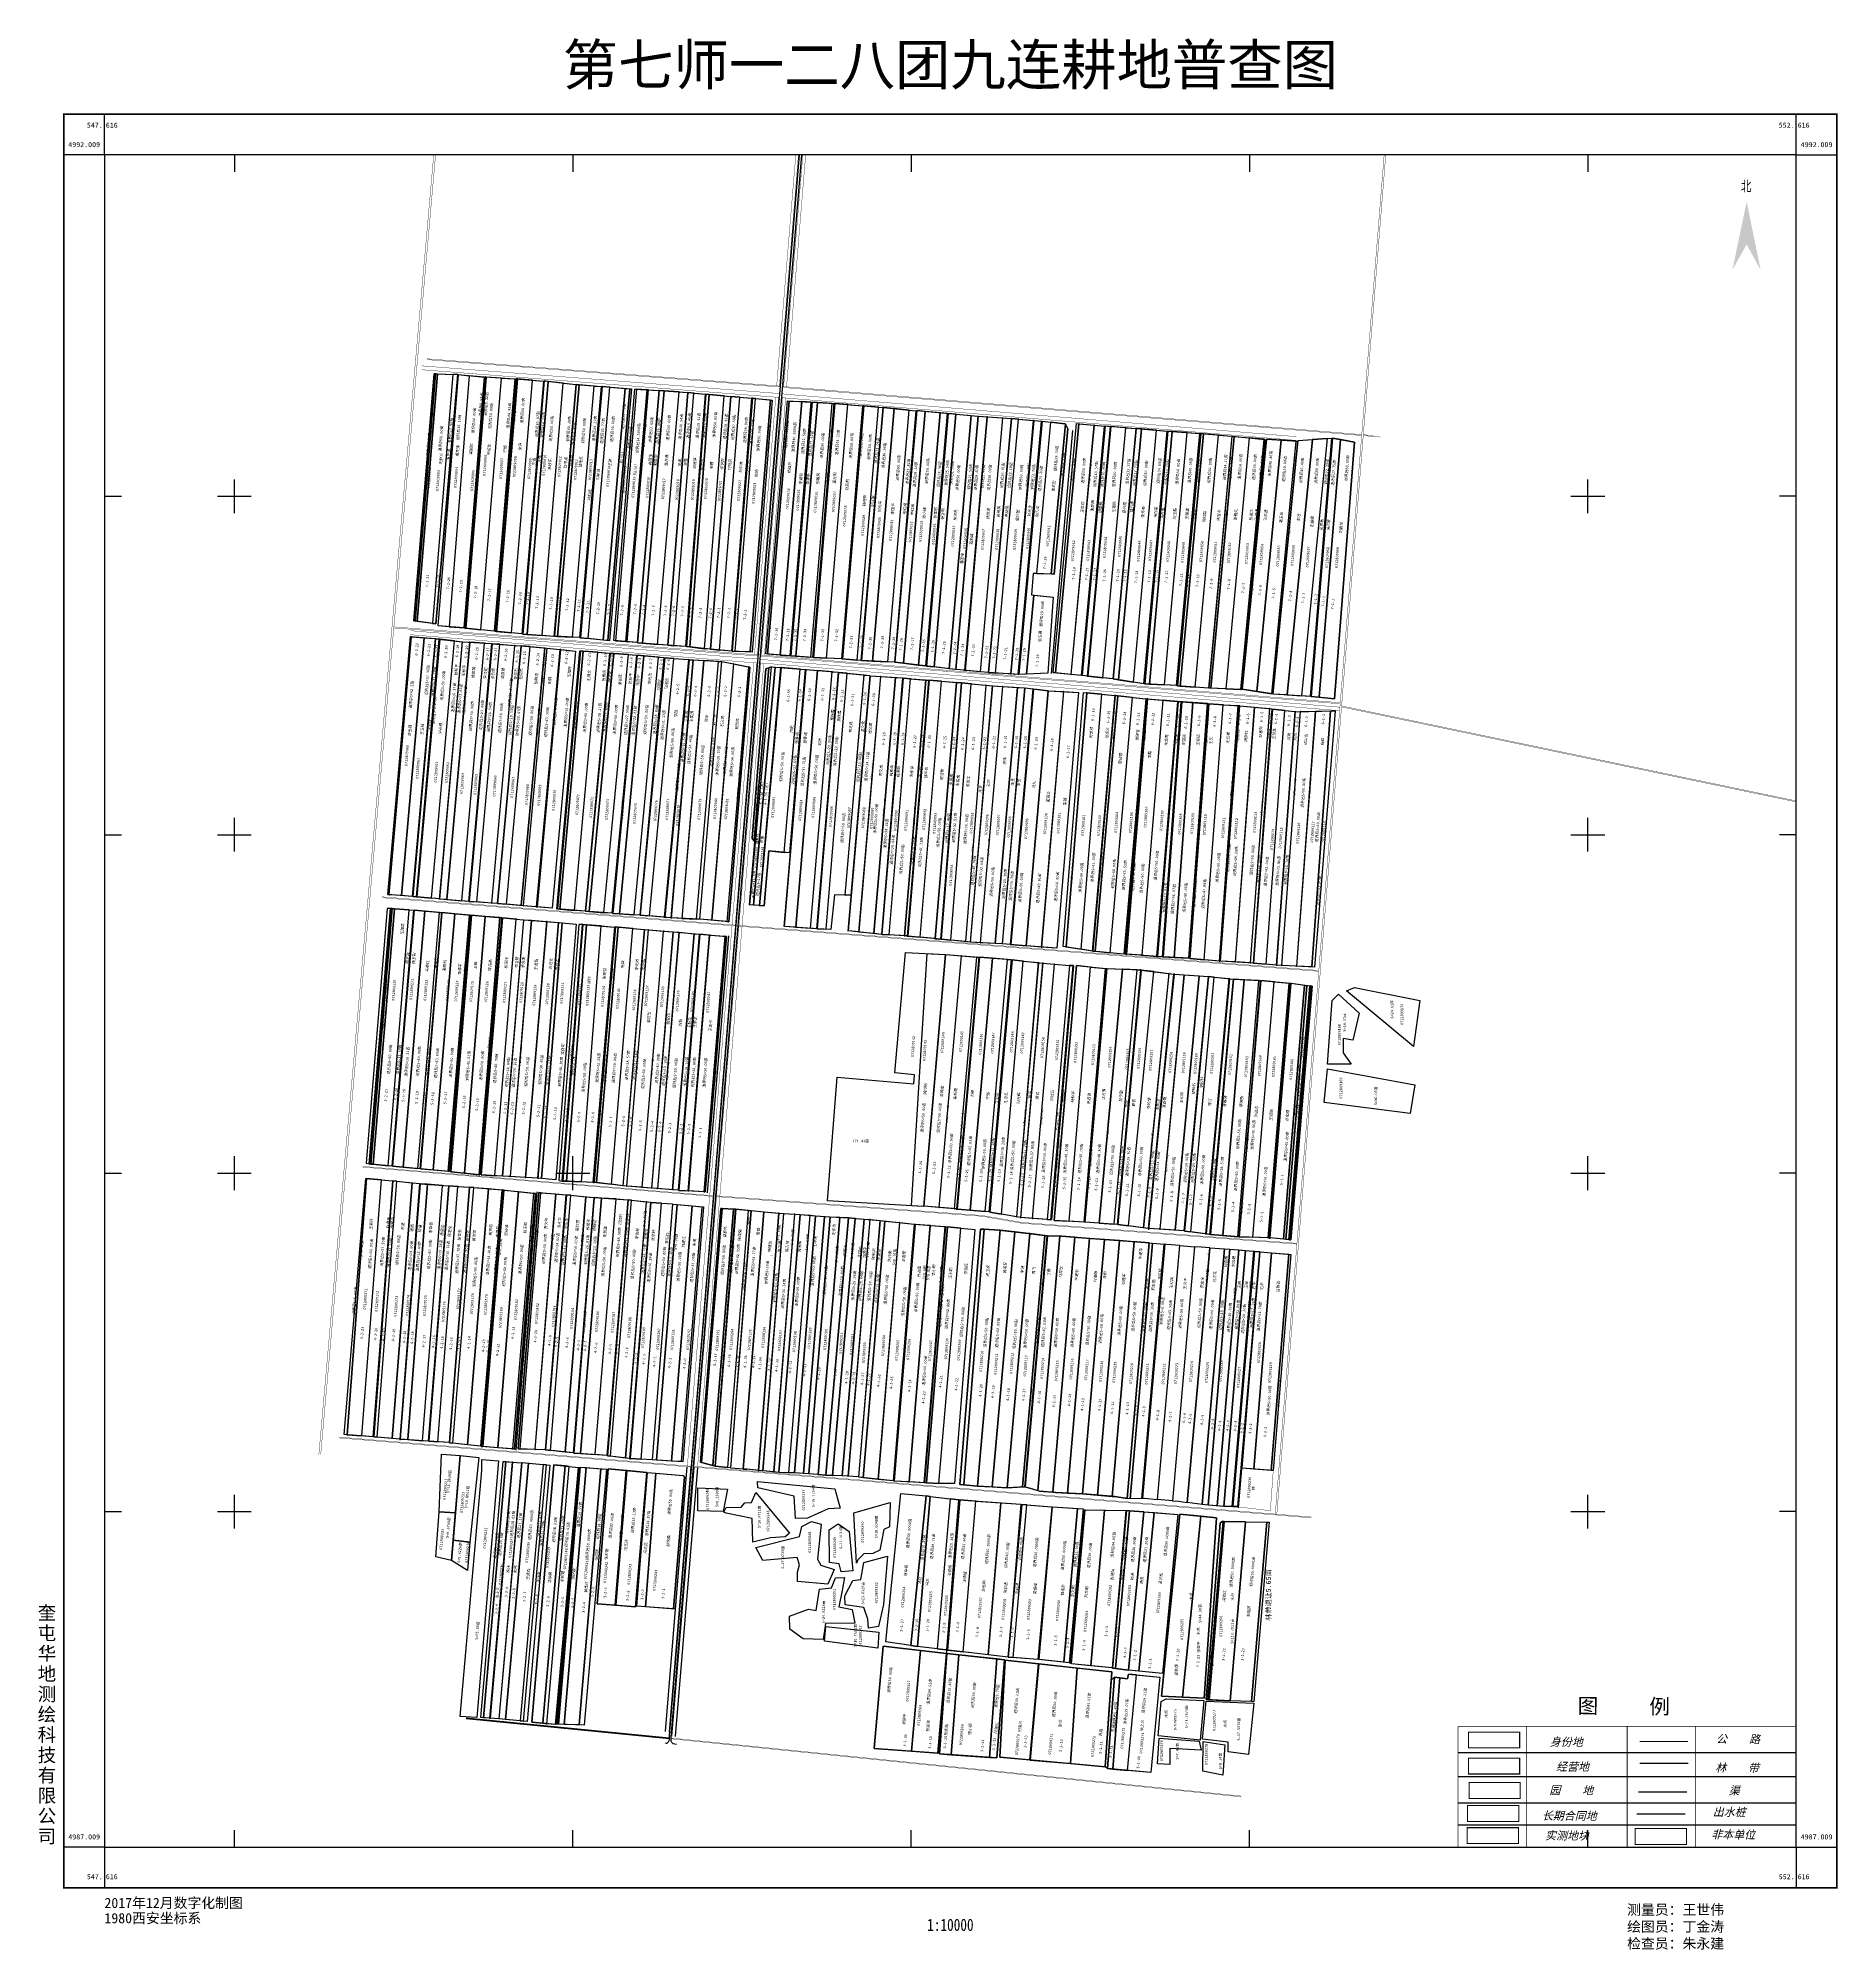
# Model space of a CAD drawing. Extents: x 547420 to 552738, y 4986706 to 4992353.
import ezdxf
from ezdxf.enums import TextEntityAlignment as Align

# ---------------------------------------------------------------- set-up
doc = ezdxf.new("R2010")
doc.units = 0
doc.header["$LTSCALE"] = 10
doc.header["$PDSIZE"] = 0.2
doc.linetypes.add('DASHED', pattern=[0.75, 0.5, -0.25])
for name, color, linetype in [('2019-4-4', 7, 'CONTINUOUS'), ('2020-3-23', 4, 'CONTINUOUS'), ('2021年新职工', 4, 'CONTINUOUS'), ('2022年', 4, 'CONTINUOUS'), ('TK', 7, 'CONTINUOUS'), ('出地桩4', 7, 'CONTINUOUS'), ('图例', 7, 'CONTINUOUS'), ('地号3', 7, 'CONTINUOUS'), ('地物扣减', 3, 'CONTINUOUS'), ('地籍号8', 7, 'CONTINUOUS'), ('测地框2', 7, 'CONTINUOUS'), ('经营地', 5, 'CONTINUOUS'), ('经营地面积', 5, 'CONTINUOUS'), ('路林渠5', 7, 'CONTINUOUS'), ('身份地1', 7, 'CONTINUOUS'), ('身份地权利人9', 7, 'CONTINUOUS'), ('身份地面积6', 4, 'CONTINUOUS')]:
    doc.layers.add(name, color=color, linetype=linetype)
doc.styles.add('HZ', font='rs.shx', dxfattribs={"width": 0.8, "bigfont": 'hztxt.shx'})
doc.styles.add('STYLE1', font='simhei.ttf', dxfattribs={"width": 0.8, "oblique": 15, "height": 2.5})
doc.styles.add('宋体', font='')
doc.styles.get('宋体').set_extended_font_data('SimSun')

# ---------------------------------------------------------------- blocks, each defined once
blk = doc.blocks.new('图例')
at = {"layer": '图例', "color": 7}
for p, q in [((542594.4, 4984436.4), (543594.1, 4984436.4)), ((542594.4, 4984365.1), (543594.1, 4984365.1)), ((542594.4, 4984287.3), (543594.1, 4984287.3)), ((542594.4, 4984222), (543594.1, 4984222)), ((542594.4, 4984156.7), (543594.1, 4984156.7))]:
    blk.add_line(p, q, dxfattribs=at)
at = {"layer": '图例', "color": 3, "linetype": 'Continuous'}
blk.add_line((543131.2, 4984404.5), (543274.1, 4984404.5), dxfattribs=at)
at = {"layer": '图例', "color": 7}
for points, const_width in [([(542594.4, 4984513.3), (542594.4, 4984156.7)], 2.37), ([(542594.4, 4984513.3), (543594.1, 4984513.3)], 1.48), ([(542795.9, 4984513.3), (542795.9, 4984156.7)], 2.37), ([(543094.2, 4984513.3), (543094.2, 4984156.7)], 2.37), ([(543295.7, 4984513.3), (543295.7, 4984156.7)], 2.37), ([(543594.1, 4984513.3), (543594.1, 4984156.7)], 2.37), ([(542594.4, 4984364.1), (543594.1, 4984364.1)], 1.48)]:
    blk.add_lwpolyline(points, dxfattribs=dict(at, const_width=const_width))
at = {"layer": '图例', "color": 1, "linetype": 'Continuous', "const_width": 3, "flags": 128}
blk.add_lwpolyline([(542625, 4984496.3), (542776.5, 4984496.3), (542776.5, 4984449.5), (542625, 4984449.5)], close=True, dxfattribs=at)
at = {"layer": '图例', "color": 5, "linetype": 'Continuous', "const_width": 3, "flags": 128}
blk.add_lwpolyline([(542625, 4984419.4), (542776.5, 4984419.4), (542776.5, 4984372.6), (542625, 4984372.6)], close=True, dxfattribs=at)
blk.add_lwpolyline([(543131.2, 4984468.4), (543274.1, 4984468.4)], dxfattribs=at)
at = {"layer": '图例', "color": 2, "linetype": 'Continuous', "const_width": 3, "flags": 128}
blk.add_lwpolyline([(542626.8, 4984347.3), (542778.3, 4984347.3), (542778.3, 4984300.5), (542626.8, 4984300.5)], close=True, dxfattribs=at)
at = {"layer": '图例', "color": 4, "linetype": 'Continuous', "flags": 128}
blk.add_lwpolyline([(543127.5, 4984319.9), (543270.3, 4984319.9)], dxfattribs=at)
at = {"layer": '图例', "color": 6, "linetype": 'Continuous', "const_width": 3, "flags": 128}
blk.add_lwpolyline([(542622.1, 4984279.1), (542773.6, 4984279.1), (542773.6, 4984232.3), (542622.1, 4984232.3)], close=True, dxfattribs=at)
at = {"layer": '图例', "color": 2, "linetype": 'Continuous', "flags": 128}
blk.add_lwpolyline([(543122.5, 4984255.2), (543265.3, 4984255.2)], dxfattribs=at)
at = {"layer": '图例', "color": 7, "linetype": 'Continuous', "const_width": 3, "flags": 128}
blk.add_lwpolyline([(542621.3, 4984214), (542772.9, 4984214), (542772.9, 4984167.1), (542621.3, 4984167.1)], close=True, dxfattribs=at)
at = {"layer": '图例', "color": 4, "linetype": 'Continuous', "const_width": 3, "flags": 128}
blk.add_lwpolyline([(543117.6, 4984211.4), (543269.2, 4984211.4), (543269.2, 4984164.6), (543117.6, 4984164.6)], close=True, dxfattribs=at)
at = {"layer": '图例', "color": 7, "style": 'STYLE1'}
blk.add_text('图     例', height=44.45, rotation=359.5492, dxfattribs=at).set_placement((542947.8, 4984551.8))
at = {"layer": '图例', "color": 1, "style": 'STYLE1', "oblique": 15}
blk.add_text('身份地', height=23.71, rotation=359.5492, dxfattribs=at).set_placement((542865.8, 4984455.8))
at = {"layer": '图例', "color": 7, "style": 'STYLE1', "oblique": 15}
for s, p in [(' 公\u3000\u3000路', (543341.2, 4984464.6)), ('实测地块', (542851.6, 4984179))]:
    blk.add_text(s, height=23.71, rotation=359.5492, dxfattribs=at).set_placement(p)
at = {"layer": '图例', "color": 5, "style": 'STYLE1', "oblique": 15}
blk.add_text('经营地', height=23.71, rotation=359.5492, dxfattribs=at).set_placement((542884.1, 4984382.7))
at = {"layer": '图例', "color": 3, "style": 'STYLE1', "oblique": 15}
blk.add_text('  林    带', height=23.71, rotation=359.5492, dxfattribs=at).set_placement((543322.3, 4984379.7))
at = {"layer": '图例', "color": 2, "style": 'STYLE1', "oblique": 15}
for s, p in [('园    地', (542864.5, 4984313.2)), ('出水桩', (543347.2, 4984248.6))]:
    blk.add_text(s, height=23.71, rotation=359.5492, dxfattribs=at).set_placement(p)
at = {"layer": '图例', "color": 4, "style": 'STYLE1', "oblique": 15}
for s, p in [('   渠', (543346, 4984311.9)), ('非本单位', (543342.8, 4984182.2))]:
    blk.add_text(s, height=23.71, rotation=359.5492, dxfattribs=at).set_placement(p)
at = {"layer": '图例', "color": 6, "style": 'STYLE1', "oblique": 15}
blk.add_text('长期合同地', height=23.71, rotation=359.5492, dxfattribs=at).set_placement((542842.3, 4984237.8))
blk = doc.blocks.new('指北针')
at = {"layer": 'TK', "color": 7, "linetype": 'DASHED'}
for points in [[(563039.86, 4969901.56), (563035.63, 4969881.45), (563039.86, 4969888.96)], [(563039.86, 4969901.56), (563039.86, 4969888.96), (563043.99, 4969881.41)]]:
    blk.add_solid(points, dxfattribs=at)
at = {"layer": 'TK', "color": 7, "linetype": 'DASHED', "style": 'HZ', "width": 0.9}
blk.add_text('北', height=3.5, dxfattribs=at).set_placement((563038.13, 4969904.33))

msp = doc.modelspace()

# ---------------------------------------------------------------- linework, layer by layer
at = {"layer": '2019-4-4', "color": 2, "linetype": 'Continuous', "flags": 128}
for points in [[(551230.3, 4991171.1), (551186, 4991167.6), (551111, 4990413.1), (551154.7, 4990410.4)], [(549253.2, 4990524.6), (549209.8, 4990528.4), (549138.1, 4989766.3), (549181.6, 4989763.7)], [(548707.5, 4988957.9), (548695.3, 4988958.9), (548636, 4988203.8), (548645.4, 4988202.7)], [(549173.6, 4988920.3), (549163.9, 4988921.3), (549102.3, 4988165.4), (549112, 4988164.2)], [(549656.1, 4988879.2), (549671.8, 4988878.4), (549700.4, 4988875.8), (549637.4, 4988115), (549608.7, 4988116.1), (549594.6, 4988117.5)], [(550483.4, 4988810.6), (550445, 4988814.1), (550439.4, 4988814.2), (550374.4, 4988062.3), (550379.6, 4988060.7), (550418.3, 4988057.8)], [(550055.9, 4988045.2), (550044.1, 4988047.1), (549999.5, 4987604.5), (550018.3, 4987601.8)], [(550687.9, 4987999.4), (550645.3, 4988002.7), (550645.3, 4988002.7), (550603.9, 4987536.6), (550604, 4987536.5), (550642.7, 4987531.4)], [(550104.4, 4987580.9), (550027.6, 4987589.8), (550001.3, 4987292), (550078.4, 4987286)], [(550140.5, 4987577.4), (550105.9, 4987581.2), (550083.4, 4987284.4), (550118, 4987282)]]:
    msp.add_lwpolyline(points, close=True, dxfattribs=at)
at = {"layer": '2019-4-4', "color": 2, "linetype": 'Continuous'}
for points in [[(548660.8, 4988961), (548693.9, 4988959), (548634.6, 4988204.1), (548601.4, 4988206.4)], [(549128.4, 4988923.8), (549162.5, 4988921.6), (549100.6, 4988166.2), (549066.4, 4988168.6)], [(548868.7, 4988143.1), (548912.4, 4988138.9), (548844.6, 4987382.1), (548800.9, 4987386)], [(550055.9, 4988045.2), (550115, 4988038), (550077.4, 4987594.7), (550018.3, 4987601.8)], [(550418.2, 4988014.6), (550491.4, 4988009.1), (550451.1, 4987555), (550378.2, 4987563.2)], [(550687.9, 4987999.4), (550717.9, 4987997.1), (550672.6, 4987528.4), (550642.7, 4987531.4)], [(550717.9, 4987997.1), (550788.3, 4987991.8), (550742.9, 4987521.4), (550672.6, 4987528.4)]]:
    msp.add_lwpolyline(points, close=True, dxfattribs=at)
at = {"layer": '2020-3-23', "color": 1, "linetype": 'Continuous'}
for points in [[(550177.5, 4991238.4), (550197.1, 4991236.6), (550131.1, 4990488.3), (550112.7, 4990490.5)], [(550198.7, 4991236.8), (550223.9, 4991235), (550158.1, 4990485.9), (550132.9, 4990488.2)], [(550270.5, 4990438.4), (550314.2, 4990435.4), (550248.8, 4989678.6), (550205, 4989681.1)], [(550699.5, 4990401.2), (550743.4, 4990397.5), (550681.3, 4989644), (550637.4, 4989647.3)], [(550851.6, 4989583.2), (550877.6, 4989581.4), (550806.2, 4988829.9), (550780.2, 4988831.5)], [(549519.6, 4988890.2), (549526.6, 4988889.6), (549466, 4988129.7), (549458.7, 4988130.4)], [(549528.5, 4988889.5), (549564.8, 4988885.9), (549503.6, 4988126), (549467.2, 4988128.9)], [(550926.4, 4988776.2), (550941.9, 4988775.1), (550877.7, 4988019.3), (550859.6, 4988021.6)], [(550941.9, 4988775.1), (550968.9, 4988773.2), (550904.7, 4988016.8), (550877.7, 4988019.3)]]:
    msp.add_lwpolyline(points, close=True, dxfattribs=at)
at = {"layer": '2020-3-23', "color": 1, "linetype": 'Continuous', "flags": 128}
for points in [[(549671.8, 4990489.5), (549615.7, 4990493.8), (549551.8, 4989790.8), (549565.3, 4989789.8), (549579.4, 4989952.8), (549624.9, 4989947.9)], [(550654.3, 4990405.9), (550610.5, 4990410.7), (550544.3, 4989655.6), (550588.1, 4989651.3)], [(548516.8, 4989777.8), (548472.9, 4989781.3), (548410.3, 4989026.4), (548454, 4989021.5)], [(550895.4, 4989579.3), (550878.4, 4989581), (550807.6, 4988828.6), (550826.5, 4988826.3)], [(549565, 4988885.9), (549575.5, 4988884.8), (549608.3, 4988882.1), (549547.5, 4988122), (549514.7, 4988125.1), (549503.7, 4988126)], [(549744.3, 4988872.5), (549760.5, 4988871.4), (549788.4, 4988869.6), (549725.2, 4988109.4), (549697.2, 4988111.3), (549682.2, 4988112.4)], [(549834.4, 4988866.4), (549814.4, 4988867.8), (549789, 4988869.5), (549725.7, 4988109.4), (549747.6, 4988107.9), (549767.6, 4988107)], [(550703.4, 4988794), (550667.1, 4988797), (550659.5, 4988797.6), (550594.4, 4988045.1), (550602, 4988044.5), (550638.1, 4988039.2)], [(550141.4, 4988034.8), (550115, 4988038), (550077.4, 4987594.7), (550105, 4987591.4)], [(550191.3, 4988031.2), (550143.5, 4988034.6), (550107.1, 4987591.1), (550154.1, 4987585.5)], [(550593.4, 4987526.6), (550491, 4987537.9), (550470.8, 4987255.5), (550573.3, 4987246.2)], [(550616.9, 4987509), (550601.2, 4987511.4), (550580.5, 4987240.7), (550596.3, 4987239.3)]]:
    msp.add_lwpolyline(points, close=True, dxfattribs=at)
for points in [[(551149.5, 4990363.8), (551150.2, 4990363.8)], [(549565, 4988885.9), (549575.5, 4988884.8), (549608.8, 4988882.1)], [(549503.7, 4988126), (549514.7, 4988125.1)]]:
    msp.add_lwpolyline(points, dxfattribs=at)
at = {"layer": '2021年新职工', "color": 1, "linetype": 'Continuous'}
for points in [[(549540, 4991289.2), (549584.3, 4991284.7), (549524.3, 4990540.1), (549479.7, 4990541.8)], [(549298.8, 4990520.8), (549342.3, 4990517.3), (549270.1, 4989756.2), (549226.7, 4989760)], [(549475.7, 4990504.6), (549519.1, 4990496.2), (549455.2, 4989743.2), (549411.4, 4989747.1)], [(549587.7, 4990496), (549598.4, 4990495.2), (549534.5, 4989792), (549523.7, 4989792.7)], [(550654.3, 4990405.9), (550693.7, 4990401.6), (550628.4, 4989647.4), (550588.1, 4989651.3)], [(550717.6, 4989595.5), (550761.5, 4989590.1), (550686.2, 4988838.5), (550642.4, 4988844.2)], [(548751.3, 4988954.3), (548790.1, 4988951), (548727.8, 4988193.2), (548689.1, 4988197.7)], [(548796.2, 4988950.3), (548839.9, 4988945.6), (548778.3, 4988188.9), (548734.6, 4988192.4)], [(549217.7, 4988915.4), (549229.7, 4988914.1), (549168, 4988156.7), (549156, 4988158.3)], [(550703.4, 4988794), (550713.4, 4988793.2), (550647.3, 4988037.8), (550638.1, 4988039.2)], [(550713.4, 4988793.2), (550747.7, 4988790.3), (550682, 4988039.3), (550647.3, 4988037.8)], [(551064.7, 4988764.7), (551116.5, 4988760.5), (551064.3, 4988121.8), (551012.5, 4988126)], [(549220.7, 4988115.4), (549245.6, 4988113.4), (549214.5, 4987719), (549189.5, 4987720.9)]]:
    msp.add_lwpolyline(points, close=True, dxfattribs=at)
at = {"layer": '2021年新职工', "color": 1, "linetype": 'Continuous', "flags": 128}
for points in [[(549073.7, 4990539.1), (549030.3, 4990542.3), (548962.2, 4989780), (549005.6, 4989776.5)], [(549430.5, 4990512.1), (549387, 4990514.6), (549322.3, 4989752.8), (549365.9, 4989750.8)], [(550148.4, 4990448.7), (550133.9, 4990449.8), (550071.4, 4989692.9), (550087.4, 4989691.4)], [(550176.9, 4990446.1), (550148.4, 4990448.7), (550088.6, 4989691.5), (550117, 4989688.7)], [(550699.5, 4990401.2), (550695.5, 4990401.5), (550633.4, 4989647.6), (550637.4, 4989647.3)], [(548606.4, 4989770.4), (548562.7, 4989774.1), (548498.6, 4989017.6), (548542.3, 4989013.6)], [(548789.9, 4989754.6), (548784.6, 4989755), (548723.5, 4988995.6), (548725.2, 4988995.4)], [(548832.6, 4989750.8), (548792.5, 4989754.4), (548729.2, 4988995.1), (548769.3, 4988992.6)], [(550668.4, 4989601.1), (550624.2, 4989602.7), (550555.9, 4988852.6), (550600, 4988849.4)], [(548796.1, 4988950.3), (548791.5, 4988950.8), (548729.4, 4988192.8), (548734.5, 4988192.4)], [(549262.3, 4988911.4), (549231, 4988913.7), (549169.7, 4988156.7), (549201.9, 4988154.7)], [(549475.2, 4988893.8), (549441.2, 4988895.4), (549380.9, 4988145.4), (549414.3, 4988136.1)], [(549218.9, 4988115.9), (549160.1, 4988121.5), (549127, 4987723.3), (549185.2, 4987719)], [(550491, 4987537.9), (550377, 4987550.6), (550351.5, 4987266.2), (550470.8, 4987255.5)]]:
    msp.add_lwpolyline(points, close=True, dxfattribs=at)
at = {"layer": '2022年', "color": 4, "linetype": 'Continuous'}
for points in [[(549154.6, 4991318.6), (549168.4, 4991317.5), (549103.9, 4990573.8), (549090.1, 4990575.1)], [(550133.3, 4991242.4), (550177.5, 4991238.4), (550112.7, 4990490.5), (550068.6, 4990495.8)], [(551144, 4991164.4), (551185.5, 4991167.6), (551110.5, 4990413.1), (551069.5, 4990415.6)], [(549598.4, 4990495.2), (549614.4, 4990493.9), (549550.5, 4989790.8), (549534.5, 4989792)], [(551150.2, 4990363.8), (551194.7, 4990364.8), (551139.3, 4989611.5), (551095.1, 4989613.5)], [(550423.7, 4989617.6), (550467.7, 4989614.1), (550402.3, 4988863), (550358.2, 4988866.3)], [(550668.4, 4989601.1), (550677.5, 4989600.7), (550609.1, 4988848.7), (550600, 4988849.4)], [(548480.3, 4988976.2), (548524.1, 4988971.6), (548465.6, 4988216.3), (548421.8, 4988220)], [(548905.7, 4988942.2), (548949.5, 4988938.8), (548888, 4988183.8), (548844.1, 4988185.1)], [(548994.7, 4988934.9), (549038.5, 4988930.2), (548977.7, 4988176.1), (548933.9, 4988181.1)], [(549352.7, 4988903.7), (549381.7, 4988901), (549320.8, 4988147.7), (549291.7, 4988149.4)], [(548802.5, 4988147.7), (548820.7, 4988146.5), (548754.4, 4987389.7), (548736.2, 4987391)], [(550666.2, 4987517.5), (550734.8, 4987510.5), (550708.2, 4987229.7), (550639.7, 4987235.6)]]:
    msp.add_lwpolyline(points, close=True, dxfattribs=at)
at = {"layer": '2022年', "color": 4, "linetype": 'Continuous', "flags": 128}
for points in [[(549219.6, 4991314.4), (549188.8, 4991316.3), (549126, 4990573.3), (549156.7, 4990570.5)], [(549447.3, 4991296.5), (549403, 4991300.7), (549345.5, 4990554.7), (549389.7, 4990549.6)], [(549903.9, 4991263.4), (549859.7, 4991267.1), (549796.7, 4990519.3), (549840.9, 4990515.4)], [(551138.2, 4991162.9), (551141.8, 4991162.7), (551068.2, 4990415.9), (551065.5, 4990416.3)], [(550563.1, 4990415.2), (550519.1, 4990419.2), (550458.3, 4989668.5), (550502, 4989661.6)], [(550717.6, 4989595.5), (550679.6, 4989600.2), (550610.9, 4988848.2), (550642.4, 4988844.2)], [(549481.1, 4988893.5), (549475.2, 4988893.8), (549414.3, 4988136.1), (549420.5, 4988134.4)], [(549519.6, 4988890.2), (549482.1, 4988893.3), (549421.3, 4988134.1), (549458.7, 4988130.4)], [(550401.8, 4988815.1), (550394.8, 4988816), (550328.8, 4988073.1), (550335.9, 4988073.5)], [(550439.4, 4988814.2), (550402.8, 4988815), (550336.9, 4988073.3), (550374.4, 4988062.3)], [(550615.5, 4988800.9), (550571.4, 4988804.1), (550506.4, 4988052.3), (550550.4, 4988048.7)], [(550793.8, 4988786.4), (550755.4, 4988789.7), (550749.7, 4988790.1), (550684, 4988039.4), (550689.8, 4988039.7), (550728.2, 4988036.2)], [(550882.4, 4988779.3), (550857, 4988781.1), (550837.9, 4988782.7), (550772.3, 4988032.3), (550790.6, 4988030.6), (550815.8, 4988027.3)], [(550855.9, 4987986.8), (550794.3, 4987992.9), (550740.2, 4987455.2), (550802, 4987452.3)], [(550902.4, 4987982.2), (550855.9, 4987986.8), (550802, 4987452.3), (550865.7, 4987449.3)], [(550921.9, 4987971.2), (550919.5, 4987971.2), (550912.9, 4987966.3), (550871.4, 4987444.7), (550877.1, 4987444.5)], [(550988.1, 4987970.2), (550925.1, 4987971.1), (550880.3, 4987444.3), (550943.2, 4987441.5)], [(550988.1, 4987970.2), (551051, 4987969.4), (551005.9, 4987438.7), (550943.2, 4987441.5)]]:
    msp.add_lwpolyline(points, close=True, dxfattribs=at)
at = {"layer": 'TK', "linetype": 'Continuous'}
for p, q in [((547616, 4992009), (547616, 4992129)), ((552616, 4992009), (552616, 4992129)), ((547616, 4992009), (547496, 4992009)), ((548000, 4992009), (548000, 4991959)), ((549000, 4992009), (549000, 4991959)), ((550000, 4992009), (550000, 4991959)), ((551000, 4992009), (551000, 4991959)), ((552000, 4992009), (552000, 4991959)), ((552616, 4992009), (552736, 4992009)), ((548000, 4990950), (548000, 4991050)), ((552000, 4990950), (552000, 4991050)), ((547616, 4991000), (547666, 4991000)), ((547950, 4991000), (548050, 4991000)), ((551950, 4991000), (552050, 4991000)), ((552616, 4991000), (552566, 4991000)), ((548000, 4989950), (548000, 4990050)), ((552000, 4989950), (552000, 4990050)), ((547616, 4990000), (547666, 4990000)), ((547950, 4990000), (548050, 4990000)), ((551950, 4990000), (552050, 4990000)), ((552616, 4990000), (552566, 4990000)), ((547616, 4989000), (547666, 4989000)), ((547950, 4989000), (548050, 4989000)), ((548000, 4988950), (548000, 4989050)), ((548950, 4989000), (549050, 4989000)), ((548950, 4989000), (549050, 4989000)), ((549000, 4988950), (549000, 4989050)), ((549000, 4988950), (549000, 4989050)), ((551950, 4989000), (552050, 4989000)), ((552000, 4988950), (552000, 4989050)), ((552616, 4989000), (552566, 4989000)), ((548000, 4987950), (548000, 4988050)), ((552000, 4987950), (552000, 4988050)), ((547616, 4988000), (547666, 4988000)), ((547950, 4988000), (548050, 4988000)), ((551950, 4988000), (552050, 4988000)), ((552616, 4988000), (552566, 4988000)), ((548000, 4987009), (548000, 4987059)), ((549000, 4987009), (549000, 4987059)), ((550000, 4987009), (550000, 4987059)), ((551000, 4987009), (551000, 4987059)), ((552000, 4987009), (552000, 4987059)), ((547616, 4987009), (547496, 4987009)), ((547616, 4987009), (547616, 4986889)), ((552616, 4987009), (552736, 4987009)), ((552616, 4987009), (552616, 4986889))]:
    msp.add_line(p, q, dxfattribs=at)
at = {"layer": 'TK', "linetype": 'Continuous', "const_width": 5, "flags": 128}
msp.add_lwpolyline([(547496, 4986889), (552736, 4986889), (552736, 4992129), (547496, 4992129)], close=True, dxfattribs=at)
at = {"layer": 'TK', "linetype": 'Continuous', "flags": 128}
msp.add_lwpolyline([(547616, 4987009), (552616, 4987009), (552616, 4992009), (547616, 4992009)], close=True, dxfattribs=at)
at = {"layer": '出地桩4', "color": 2, "linetype": 'Continuous', "flags": 128}
for points, elevation in [([(549085.1, 4991323.9), (549087, 4991324), (549022.7, 4990581.8), (549021, 4990582.3)], 281.3), ([(549391.9, 4991301.6), (549393.6, 4991301.5), (549336.1, 4990555.8), (549334, 4990556)], 281.7), ([(549529.4, 4991290.2), (549531.1, 4991290.1), (549470.7, 4990542.2), (549469.6, 4990542.3)], 281.9), ([(549772.5, 4991273.7), (549774.2, 4991273.7), (549711.2, 4990523.9), (549709.9, 4990523.8)], 282.1), ([(550384.9, 4991221.8), (550387, 4991222.1), (550318.4, 4990473.8), (550316.4, 4990473.8)], 282.3), ([(550571.5, 4991207.6), (550573.4, 4991207.7), (550505.7, 4990470.2), (550503.7, 4990470.5)], 282.2), ([(550756.2, 4991192.8), (550758.3, 4991192.7), (550690.7, 4990445.6), (550688, 4990446.2)], 282.3), ([(550853.2, 4991185.1), (550855.9, 4991185), (550787.1, 4990439.9), (550784.5, 4990441.3)], 282.4), ([(551243.5, 4991172.1), (551245.2, 4991172), (551181.8, 4990408.7), (551180.4, 4990408.8)], 282.4), ([(549017.3, 4988130.9), (549022.3, 4988131.2), (548957.8, 4987371.7), (548948.5, 4987370.7)], 283.4)]:
    msp.add_lwpolyline(points, close=True, dxfattribs=dict(at, elevation=elevation))
for points in [[(549086, 4991323.9), (549085.1, 4991323.9), (549021, 4990582.3), (549021.8, 4990582)], [(549087, 4991324), (549086, 4991323.9), (549021.8, 4990582), (549022.7, 4990581.8)], [(549530.2, 4991290.1), (549529.4, 4991290.2), (549469.6, 4990542.3), (549470.2, 4990542.2)]]:
    msp.add_lwpolyline(points, close=True, dxfattribs=at)
for points, elevation in [([(549021.8, 4990582), (549086, 4991323.9)], 281.3), ([(549335, 4990555.9), (549392.7, 4991301.5)], 281.7), ([(549470.2, 4990542.2), (549530.2, 4991290.1)], 281.9), ([(549710.5, 4990523.8), (549773.3, 4991273.7)], 282.1), ([(550107.8, 4991244.7), (550043.1, 4990498.7)], 282.1), ([(550108.8, 4991244.6), (550044.1, 4990498.7)], 282.1), ([(550109.8, 4991244.6), (550045.1, 4990498.5)], 282.1), ([(550317.4, 4990473.8), (550385.9, 4991221.9)], 282.3), ([(550504.7, 4990470.3), (550572.4, 4991207.7)], 282.2), ([(550689.3, 4990445.9), (550757.3, 4991192.7)], 282.3), ([(550785.8, 4990440.6), (550854.6, 4991185)], 282.4), ([(551244.3, 4991172), (551181.1, 4990408.7)], 282.4), ([(550335.9, 4988073.5), (550401.8, 4988815.1)], 283.1), ([(550336.4, 4988073.5), (550402.3, 4988815.1)], 283.1), ([(550336.9, 4988073.3), (550402.8, 4988815)], 283.1), ([(548849.2, 4988144.8), (548781.9, 4987387.7)], 283.1), ([(549019.8, 4988131.1), (548953.1, 4987371.2)], 283.4), ([(549219.8, 4988115.7), (549187.3, 4987720)], 283.4), ([(550080.9, 4987285.2), (550142.4, 4988034.7)], 284.2), ([(550105, 4987591.4), (550141.4, 4988034.8)], 284.2), ([(550416.6, 4988014.6), (550376.2, 4987563.3)], 283.8), ([(550376, 4987550.7), (550350.5, 4987266.3)], 283.8), ([(550377, 4987550.6), (550351.5, 4987266.2)], 283.8)]:
    msp.add_lwpolyline(points, dxfattribs=dict(at, elevation=elevation))
for points in [[(548606.2, 4989808.2), (548673.9, 4990571)], [(549019.7, 4990543.5), (548951.6, 4989780.3)], [(549355.9, 4990517.1), (549290.8, 4989752.9)], [(549688.6, 4990489.3), (549623.9, 4989728.4)], [(549814.3, 4989715.2), (549878.6, 4990470.8)], [(549989.6, 4989698.7), (550052.7, 4990456.8)], [(550240, 4990441.2), (550174.7, 4989681.7)], [(550536, 4989655.6), (550602.7, 4990413.3)], [(550800, 4990395.1), (550744.3, 4989637.8)], [(550913.3, 4989625.6), (550970.6, 4990382.4)], [(551134.7, 4990364.8), (551079.6, 4989612.6)], [(548957.5, 4989741.5), (548896.5, 4988983.1)], [(549124.7, 4989728.8), (549061.2, 4988970.1)], [(549296.3, 4989713.5), (549232.9, 4988955)], [(550134.8, 4988892), (550200.9, 4989639.3)], [(550389, 4989622.5), (550323.5, 4988867.6)], [(550513.4, 4988854.1), (550577.8, 4989606.1)], [(550777, 4989590), (550701, 4988833.1)], [(550883.1, 4988817.7), (550952.7, 4989574.1)], [(551122, 4989562.1), (551059.2, 4988806.1)], [(548548.2, 4988969.6), (548489.4, 4988211.6)], [(548894.2, 4988945.3), (548832.1, 4988181.9)], [(549230.3, 4988914.6), (549168.7, 4988154.5)], [(549623.1, 4988881.5), (549561.6, 4988120.3)], [(550010.5, 4988850), (549947.8, 4988089.9)], [(551030.4, 4988767.8), (550966.8, 4988011.2)], [(550107.1, 4987591.1), (550143.5, 4988034.6)], [(550470.4, 4987551.8), (550511.2, 4988006.3)]]:
    msp.add_lwpolyline(points, dxfattribs=at)
at = {"layer": '地物扣减', "color": 3, "linetype": 'Continuous', "flags": 128}
for points in [[(549579.9, 4990493.6), (549570.8, 4990489.9), (549529.9, 4989989.7), (549535.7, 4989982.1)], [(548466.2, 4989781.9), (548461.3, 4989782.3), (548398.7, 4989027.7), (548403.6, 4989027.1)], [(549441.2, 4988895.4), (549437.3, 4988895.6), (549377.1, 4988146.4), (549380.9, 4988145.4)], [(550215.9, 4988834.5), (550214.8, 4988834.5), (550204.8, 4988835.1), (550144.3, 4988080.6), (550154.3, 4988079.6), (550155.4, 4988079.5)]]:
    msp.add_lwpolyline(points, close=True, dxfattribs=at)
at = {"layer": '测地框2', "color": 7, "linetype": 'Continuous'}
msp.add_line((551058.1, 4987969.2), (551012.9, 4987438.4), dxfattribs=at)
for points in [[(548590.2, 4991362.2), (548660.4, 4991359.5), (548595.4, 4990623.2), (548530.3, 4990631.8)], [(548662, 4991359.5), (548739.6, 4991351.9), (548679.1, 4990610.9), (548602.1, 4990617)], [(548741.5, 4991352.4), (548828.9, 4991346.8), (548767.8, 4990601.7), (548681.1, 4990610.5)], [(548831.3, 4991347.1), (548913.3, 4991340.4), (548849.6, 4990593.7), (548769.4, 4990601)], [(548915.2, 4991340.6), (549008.6, 4991330), (548943.9, 4990585.9), (548852.3, 4990592.8)], [(549010.3, 4991330.2), (549085.1, 4991323.9), (549021, 4990582.3), (548945.7, 4990586.3)], [(549087, 4991324), (549173.3, 4991317.1), (549108.9, 4990573.3), (549022.7, 4990581.8)], [(549183.8, 4991316.6), (549254.4, 4991312.4), (549189.9, 4990567.6), (549121, 4990573.7)], [(549255.5, 4991312.5), (549339.1, 4991306.6), (549279.8, 4990559.7), (549191.3, 4990567.4)], [(549340.3, 4991306.8), (549391.9, 4991301.6), (549334, 4990556), (549281.1, 4990559.6)], [(549393.6, 4991301.5), (549465.7, 4991294.8), (549405.8, 4990547.8), (549336.1, 4990555.8)], [(549467, 4991294.9), (549529.4, 4991290.2), (549469.6, 4990542.3), (549407.1, 4990547.8)], [(549531.1, 4991290.1), (549588.9, 4991284.2), (549529.7, 4990539.8), (549470.7, 4990542.2)], [(549635, 4991281.6), (549704.9, 4991278.3), (549642.7, 4990528.4), (549570.9, 4990534.4)], [(549707.4, 4991278.1), (549772.5, 4991273.7), (549709.9, 4990523.8), (549644, 4990528.5)], [(549774.2, 4991273.7), (549856.6, 4991267.3), (549794, 4990519.3), (549711.2, 4990523.9)], [(549858.5, 4991267.1), (549916.3, 4991262.4), (549851.7, 4990514.4), (549795.6, 4990519.4)], [(549917.4, 4991262.2), (550013.6, 4991252.8), (549950.5, 4990509.8), (549853.4, 4990514.5)], [(550016.6, 4991253), (550197.1, 4991236.6), (550131.1, 4990488.3), (549952.2, 4990509.6)], [(550198.7, 4991236.8), (550295.3, 4991230), (550227.6, 4990479.3), (550132.9, 4990488.2)], [(550296.6, 4991230), (550384.9, 4991221.8), (550316.4, 4990473.8), (550228.9, 4990479)], [(550387, 4991222.1), (550455.2, 4991214.4), (550462.9, 4991199.5), (550422.4, 4990770.2), (550360.9, 4990772.2), (550356, 4990708.5), (550420.2, 4990702), (550403.6, 4990477.7), (550318.4, 4990473.8)], [(550488.5, 4991214.8), (550571.5, 4991207.6), (550503.7, 4990470.5), (550420.2, 4990478.8)], [(550573.4, 4991207.7), (550663.6, 4991200.2), (550596, 4990460.8), (550505.7, 4990470.2)], [(550665.2, 4991200.2), (550756.2, 4991192.8), (550688, 4990446.2), (550597, 4990460.6)], [(550758.3, 4991192.7), (550853.2, 4991185.1), (550784.5, 4990441.3), (550690.7, 4990445.6)], [(550855.9, 4991185), (550947.5, 4991177.4), (550878.9, 4990433.5), (550787.1, 4990439.9)], [(550949, 4991177.4), (551045.2, 4991168.2), (550976.2, 4990429.4), (550880.3, 4990433.4)], [(551050.3, 4991168.4), (551141.8, 4991162.7), (551068.2, 4990415.9), (550978.5, 4990430.1)], [(551144, 4991164.4), (551243.5, 4991172.1), (551180.4, 4990408.8), (551069.5, 4990415.6)], [(551245.2, 4991172), (551310.2, 4991159.8), (551251.5, 4990401.5), (551181.8, 4990408.7)], [(548520.7, 4990585.2), (548593.2, 4990579.4), (548525.7, 4989817.4), (548453.9, 4989823.1)], [(548594.6, 4990579), (548673, 4990570.2), (548605.7, 4989810.5), (548527.2, 4989817.2)], [(548674.6, 4990570), (548759.7, 4990564.6), (548692.3, 4989803.2), (548607.2, 4989810.1)], [(548761.7, 4990564.3), (548846.7, 4990558.2), (548777, 4989796.9), (548693.6, 4989803)], [(548847.5, 4990558.1), (548923, 4990551.3), (548853.2, 4989790.1), (548777.5, 4989796.9)], [(548924.1, 4990551.3), (549008.3, 4990542.5), (548938.9, 4989783), (548854.5, 4989789.7)], [(549022.5, 4990542.9), (549108.9, 4990536.5), (549036.6, 4989773.9), (548954.4, 4989780.6)], [(549110.5, 4990536.2), (549188.6, 4990530.3), (549115.4, 4989767.8), (549038.1, 4989773.8)], [(549190.4, 4990530.1), (549269.3, 4990523.2), (549198.3, 4989762.8), (549118.6, 4989767.4)], [(549271.7, 4990523), (549354.9, 4990516.3), (549290.1, 4989754.4), (549199.6, 4989762.4)], [(549356.6, 4990516.4), (549439.3, 4990511.6), (549374.9, 4989750.4), (549291.9, 4989754.2)], [(549440.6, 4990511.4), (549523.2, 4990495.4), (549460.9, 4989742.6), (549376, 4989750.2)], [(549570.8, 4990489.9), (549585.9, 4990496.1), (549687.3, 4990488.3), (549640.5, 4989946.2), (549579.4, 4989952.8), (549565.3, 4989789.8), (549521.9, 4989792.9), (549538.1, 4989978.9), (549529.9, 4989989.7)], [(549689.8, 4990488), (549784.7, 4990480.1), (549720.4, 4989722.2), (549625.8, 4989729.2)], [(549785.4, 4990479.6), (549877.6, 4990470.3), (549821.8, 4989821.3), (549773.8, 4989822), (549762.9, 4989720), (549722.6, 4989721.9)], [(549879.4, 4990469.9), (549974.3, 4990463.1), (549912, 4989705.7), (549815.3, 4989715.8)], [(549976.1, 4990462.8), (550052.1, 4990456.2), (549988.7, 4989701.1), (549912.9, 4989705.6)], [(550053.2, 4990456.2), (550148.4, 4990448.7), (550087.4, 4989691.4), (549990.7, 4989700.2)], [(550148.4, 4990448.7), (550239.2, 4990440.4), (550174.3, 4989683), (550088.6, 4989691.5)], [(550240.9, 4990440.4), (550335.2, 4990434), (550268.7, 4989677.4), (550175.4, 4989682.8)], [(550336.6, 4990433.7), (550405, 4990425), (550339.5, 4989671.8), (550269.6, 4989677.4)], [(550406.3, 4990425), (550494.4, 4990420.7), (550430.6, 4989664.8), (550340.7, 4989671.6)], [(550509.8, 4990420.1), (550602, 4990411.7), (550535.5, 4989656.3), (550449, 4989670)], [(550603, 4990411.6), (550693.7, 4990401.6), (550628.4, 4989647.4), (550536.7, 4989656.4)], [(550695.5, 4990401.5), (550798.4, 4990392.8), (550743.3, 4989639.2), (550633.4, 4989647.6)], [(550800.4, 4990392.4), (550878.1, 4990387.2), (550823, 4989635), (550745.2, 4989638.9)], [(550879.7, 4990386.8), (550969.8, 4990381.2), (550912.7, 4989626.6), (550823.9, 4989633.9)], [(550971.2, 4990380.6), (551065.9, 4990372.3), (551010.5, 4989621), (550914.1, 4989626.7)], [(551067.5, 4990371.4), (551134, 4990363.7), (551079.3, 4989614.3), (551012.1, 4989620.7)], [(551135.1, 4990363.5), (551252.8, 4990366.1), (551191.6, 4989609.2), (551080, 4989614.2)], [(548461.3, 4989782.3), (548529.4, 4989776.8), (548465.3, 4989020.3), (548398.7, 4989027.7)], [(548530.9, 4989776.7), (548612, 4989769.9), (548547.9, 4989013.1), (548466.8, 4989020.4)], [(548613.4, 4989769.9), (548698.1, 4989762), (548634.7, 4989005.2), (548549.7, 4989013)], [(548700.3, 4989761.9), (548789.9, 4989754.6), (548725.2, 4988995.4), (548639.4, 4989004.4)], [(548792.5, 4989754.4), (548854, 4989748.9), (548791.4, 4988991.3), (548729.2, 4988995.1)], [(548855.7, 4989748.9), (548956.7, 4989741), (548896.2, 4988985.4), (548792.9, 4988991.3)], [(548958.1, 4989741), (549010.2, 4989736.1), (548949.6, 4988980.6), (548897.2, 4988985)], [(549028.8, 4989735.1), (549123.1, 4989727.2), (549059.7, 4988972.6), (548969.7, 4988977), (548968.6, 4988976.7)], [(549126.5, 4989727.4), (549211.4, 4989720.1), (549147.9, 4988962.6), (549063.1, 4988973.8)], [(549212.8, 4989720), (549295.3, 4989713.2), (549232.2, 4988956), (549149.1, 4988962.7)], [(549297.3, 4989713.4), (549374, 4989706), (549311.4, 4988949.6), (549233.7, 4988955.7)], [(549375.8, 4989705.9), (549454.7, 4989699.5), (549391.6, 4988944.8), (549313.5, 4988949.1)], [(549983.2, 4989652.5), (550100.9, 4989646.1), (550036.1, 4988901.4), (549752.5, 4988918.7), (549781.5, 4989284.2), (550007.9, 4989264.1), (550009.6, 4989290.4), (549951.6, 4989296.2)], [(550102.9, 4989645.8), (550199.6, 4989638), (550133.7, 4988894.5), (550038.4, 4988902.2)], [(550201.6, 4989638), (550295.6, 4989630.9), (550229.7, 4988885.7), (550136.3, 4988894.1)], [(550298.5, 4989630.1), (550387.8, 4989620.9), (550323.2, 4988869.2), (550232.5, 4988884.8)], [(550389.5, 4989620.3), (550479.9, 4989613.1), (550414.5, 4988862.1), (550324, 4988868.9)], [(550488.8, 4989613.5), (550576, 4989604.5), (550513, 4988855.2), (550423, 4988860.7)], [(550579.7, 4989604.4), (550677.5, 4989600.7), (550609.1, 4988848.7), (550514.1, 4988855.6)], [(550679.6, 4989600.2), (550775.8, 4989588.3), (550700.6, 4988836.7), (550610.9, 4988848.2)], [(550778, 4989588.2), (550877.6, 4989581.4), (550806.2, 4988829.9), (550702.3, 4988836.2)], [(550878.4, 4989581), (550952, 4989573.5), (550883, 4988819.3), (550807.6, 4988828.6)], [(550953.1, 4989573.3), (551031.6, 4989569.2), (550969.2, 4988811.5), (550884.6, 4988819.2)], [(551033.3, 4989569.1), (551121.2, 4989561.2), (551058.5, 4988809.2), (550969.8, 4988811.5)], [(551122.7, 4989561.2), (551185.3, 4989552.9), (551122.5, 4988802.8), (551060.6, 4988808.7)], [(548388.1, 4988984.6), (548467.4, 4988977.8), (548409.6, 4988221), (548324.4, 4988227.8)], [(548468.5, 4988977.5), (548547.4, 4988969.1), (548489, 4988214.3), (548411.7, 4988220.8)], [(548548.8, 4988969), (548632.4, 4988962.6), (548572.9, 4988208.3), (548490.3, 4988214.5)], [(548633.6, 4988962.6), (548693.9, 4988959), (548634.6, 4988204.1), (548574.5, 4988208.3)], [(548695.3, 4988958.9), (548790.1, 4988951), (548727.8, 4988193.2), (548636, 4988203.8)], [(548791.5, 4988950.8), (548889.6, 4988940.3), (548828.2, 4988185), (548729.4, 4988192.8)], [(548899.8, 4988942.6), (548979.8, 4988936.4), (548918.4, 4988183), (548838.2, 4988185.3)], [(548981.1, 4988936.3), (549062.3, 4988927.7), (549001.4, 4988173.3), (548919.5, 4988182.7)], [(549063.3, 4988928), (549162.5, 4988921.6), (549100.6, 4988166.2), (549003, 4988173.1)], [(549163.9, 4988921.3), (549229.7, 4988914.1), (549168, 4988156.7), (549102.3, 4988165.4)], [(549231, 4988913.7), (549294.6, 4988909), (549234.2, 4988152.7), (549169.7, 4988156.7)], [(549296.2, 4988908.8), (549386.7, 4988900.6), (549325.7, 4988147.4), (549235.9, 4988152.8)], [(549437.3, 4988895.6), (549481.1, 4988893.5), (549420.5, 4988134.4), (549377.1, 4988146.4)], [(549482.1, 4988893.3), (549526.6, 4988889.6), (549466, 4988129.7), (549421.3, 4988134.1)], [(549623.7, 4988880.8), (549671.8, 4988878.4), (549608.7, 4988116.1), (549562.4, 4988120.7)], [(549671.8, 4988878.4), (549717.5, 4988874.2), (549655.4, 4988114.3), (549608.7, 4988116.1)], [(549717.5, 4988874.2), (549760.5, 4988871.4), (549697.2, 4988111.3), (549655.4, 4988114.3)], [(549760.5, 4988871.4), (549814.4, 4988867.8), (549747.6, 4988107.9), (549697.2, 4988111.3)], [(549814.4, 4988867.8), (549860.9, 4988864.6), (549796.2, 4988105.6), (549747.6, 4988107.9)], [(549860.9, 4988864.6), (549908.2, 4988860.1), (549844.1, 4988102.6), (549796.2, 4988105.6)], [(549908.2, 4988860.1), (550009.2, 4988849.7), (549946.9, 4988090.7), (549845, 4988101.5)], [(550011.2, 4988849.6), (550107.9, 4988841.8), (550045.2, 4988084.7), (549948.9, 4988090.5)], [(550941.9, 4988775.1), (550988, 4988771.8), (550923.7, 4988015.1), (550877.7, 4988019.3)], [(550988, 4988771.8), (551030.1, 4988767.6), (550965.8, 4988015.3), (550923.7, 4988015.1)], [(551030.7, 4988767.5), (551122.3, 4988760), (551070.1, 4988121.3), (550978.5, 4988128.7)], [(548612.1, 4988169.5), (548667.7, 4988166), (548653.3, 4987996.1), (548605.4, 4987999)], [(548667.7, 4988166), (548722.8, 4988160.1), (548695.8, 4987910.2), (548646.4, 4987915.5)], [(548794.6, 4988148.2), (548848.1, 4988144.7), (548781.4, 4987387.8), (548728.3, 4987391.5)], [(548850.2, 4988144.9), (548932.1, 4988137), (548865.4, 4987380.3), (548782.4, 4987387.6)], [(548944.1, 4988138.4), (549017.3, 4988130.9), (548948.5, 4987370.7), (548878.7, 4987378.4)], [(549022.3, 4988131.2), (549099.6, 4988125.8), (549034, 4987369.5), (548957.8, 4987371.7)], [(549105.1, 4988126.8), (549218.9, 4988115.9), (549185.2, 4987719), (549072, 4987727.5)], [(549220.7, 4988115.4), (549326.2, 4988106.8), (549334.3, 4988096.6), (549303.1, 4987712.2), (549189.5, 4987720.9)], [(549370, 4988070.3), (549457.3, 4988066.9), (549444.4, 4988000), (549369.7, 4988002.2)], [(549453.6, 4988012.2), (549497.3, 4988013.4), (549508.1, 4988026.1), (549528.6, 4988026.9), (549541.4, 4988056.8), (549640.2, 4987936), (549628, 4987926), (549584.8, 4987922.9), (549532.1, 4987910.3), (549530.1, 4987979.3), (549453.1, 4987995.8), (549446.8, 4987998.7)], [(549546, 4988089.2), (549774.4, 4988067), (549790.4, 4988010), (549755.1, 4988008.2), (549693.8, 4987981.2), (549658.4, 4987979.6), (549654.4, 4988045.9), (549546.8, 4988070.4)], [(550055.9, 4988045.2), (550142.1, 4988034.7), (550324.2, 4988021.9), (550286.4, 4987569.6), (550018.3, 4987601.8)], [(548605.4, 4987999), (548653.3, 4987996.1), (548641.3, 4987855.3), (548595.8, 4987866.6)], [(549830.2, 4987996.2), (549938.4, 4988027.5), (549935.6, 4987954.9), (549919.2, 4987947.2), (549907, 4987886.7), (549886.3, 4987876.3), (549860.5, 4987875.6), (549842.9, 4987857.5), (549838.8, 4987847.4)], [(550327.5, 4988021.4), (550415.4, 4988014.5), (550374.6, 4987563.4), (550286.5, 4987569.8)], [(550417.8, 4988014.6), (550507.9, 4988007.9), (550466.6, 4987553.3), (550377.7, 4987563.2)], [(550514.5, 4988005), (550635.3, 4988003.4), (550594.2, 4987538.3), (550474.4, 4987550.3)], [(550687.9, 4987999.4), (550788.3, 4987991.8), (550742.9, 4987521.4), (550642.7, 4987531.4)], [(550794.3, 4987992.9), (550902.4, 4987982.2), (550865.7, 4987449.3), (550740.2, 4987455.2)], [(549540.9, 4987894), (549670, 4987926.3), (549676.6, 4987956), (549705.6, 4987971.1), (549733.8, 4987963.3), (549723.4, 4987859.3), (549732.7, 4987841.7), (549772.6, 4987829), (549753.8, 4987785.3), (549663.7, 4987793.9), (549664.6, 4987821.2), (549669.9, 4987842.8), (549662.7, 4987865), (549561.9, 4987856)], [(549757.8, 4987946.4), (549784.7, 4987964.3), (549817.1, 4987941.8), (549827.6, 4987824.9), (549792.8, 4987822.6), (549787.3, 4987845.4), (549759, 4987849.6)], [(550912.9, 4987966.3), (550919.5, 4987971.2), (550988.1, 4987970.2), (550943.2, 4987441.5), (550871.4, 4987444.7)], [(548646.4, 4987915.5), (548695.8, 4987910.2), (548689.1, 4987825.9), (548641.3, 4987855.3)], [(549860.1, 4987849.9), (549929.7, 4987868.6), (549918.3, 4987725.8), (549903.3, 4987660.8), (549903.3, 4987660.8), (549874.4, 4987655.5), (549874.4, 4987655.5), (549872.5, 4987682.1), (549860.1, 4987717.1), (549805.3, 4987724.6), (549803.7, 4987751.3), (549827.5, 4987796.6), (549850.9, 4987799.9)], [(549728.9, 4987771.3), (549764.6, 4987774.9), (549776.8, 4987804.6), (549803, 4987805.7), (549796.4, 4987767.4), (549786, 4987719), (549825.3, 4987711.2), (549833.4, 4987670.8), (549746.6, 4987669.9), (549740.2, 4987622.5), (549681.3, 4987624.1), (549641.4, 4987652.5), (549640.3, 4987691.6), (549696.6, 4987712.3), (549719.2, 4987708.2)], [(549748, 4987660.5), (549905, 4987644.1), (549901.6, 4987596.9), (549743.5, 4987617.6)], [(549917.6, 4987602.6), (550104.4, 4987580.9), (550078.4, 4987286), (549891, 4987300.6)], [(550105.9, 4987581.2), (550275.5, 4987562.4), (550253.5, 4987272.5), (550083.4, 4987284.4)], [(550601.2, 4987511.4), (550639.4, 4987505.6), (550642.2, 4987519.9), (550734.8, 4987510.5), (550708.2, 4987229.7), (550580.5, 4987240.7)], [(550739, 4987438.7), (550753.9, 4987447.3), (550864.7, 4987442.2), (550854.4, 4987325.2), (550729.9, 4987338)], [(550871.8, 4987440.4), (551012.9, 4987433.8), (550997.3, 4987282.6), (550937.2, 4987290.8), (550937.3, 4987318.8), (550860.8, 4987328.2)]]:
    msp.add_lwpolyline(points, close=True, dxfattribs=at)
at = {"layer": '测地框2', "color": 7}
for points in [[(551244.2, 4989510.6), (551263, 4989529.4), (551324.2, 4989472.9), (551305.4, 4989392.9), (551277.1, 4989397.6), (551277.1, 4989355.2), (551300.7, 4989322.3), (551230, 4989322.3)], [(551286.5, 4989538.9), (551310.1, 4989548.3), (551503.1, 4989510.6), (551484.3, 4989374.1)], [(551230, 4989308.1), (551489, 4989261.1), (551474.9, 4989176.3), (551220.6, 4989209.3)], [(548731, 4988153.8), (548780.5, 4988150.2), (548716.9, 4987391.5), (548667.5, 4987395), (548731, 4988122)], [(550733.2, 4987330.3), (550851.5, 4987321.9), (550857.5, 4987295.6), (550764.3, 4987300.4), (550764.3, 4987252.6), (550728.4, 4987255)], [(550863.5, 4987320.7), (550926.8, 4987311.2), (550920.8, 4987221.5), (550862.3, 4987233.5)]]:
    msp.add_lwpolyline(points, close=True, dxfattribs=at)
at = {"layer": '测地框2', "color": 7, "linetype": 'Continuous'}
msp.add_lwpolyline([(549575.5, 4988884.8), (549622.4, 4988880.9), (549561.1, 4988120.8), (549514.7, 4988125.1)], dxfattribs=at)
at = {"layer": '测地框2', "color": 7, "linetype": 'Continuous', "flags": 128}
for points in [[(550107.9, 4988841.8), (550146.8, 4988837.7), (550188.7, 4988833.3), (550127.7, 4988082.7), (550081.5, 4988083.6), (550045.2, 4988084.7)], [(550204.8, 4988835.1), (550214.8, 4988834.5), (550259.7, 4988832), (550346.5, 4988821.9), (550402.3, 4988815.1), (550445, 4988814.1), (550492, 4988809.8), (550571, 4988804.2), (550572.1, 4988804.1), (550667.1, 4988797), (550703.4, 4988794), (550638.1, 4988039.2), (550602, 4988044.5), (550508, 4988052.2), (550506.8, 4988052.3), (550427.7, 4988057), (550379.6, 4988060.7), (550336.4, 4988073.5), (550283.4, 4988070.6), (550196.1, 4988075.7), (550154.3, 4988079.6), (550144.3, 4988080.6)], [(549969.1, 4988053.5), (550044.1, 4988047.1), (550055.9, 4988045.2), (550018.3, 4987601.8), (549999.5, 4987604.5), (549924.9, 4987615.3)], [(550636.8, 4988003.4), (550645.3, 4988002.7), (550687.9, 4987999.4), (550642.7, 4987531.4), (550604, 4987536.5), (550595.4, 4987537.7)], [(551051, 4987969.4), (551058.1, 4987969.2), (551012.9, 4987438.4), (551005.9, 4987438.7)], [(550278.2, 4987561.5), (550593.4, 4987526.6), (550573.3, 4987246.2), (550262.1, 4987274.2)]]:
    msp.add_lwpolyline(points, close=True, dxfattribs=at)
at = {"layer": '测地框2', "color": 7, "linetype": 'Continuous', "const_width": 1}
msp.add_lwpolyline([(550978.5, 4988128.7), (551070.1, 4988121.3), (551061.6, 4988002.8), (550968.3, 4988013.8)], close=True, dxfattribs=at)
at = {"layer": '测地框2', "color": 7, "linetype": 'Continuous'}
for p in [(548833.3, 4989750.7), (550148.1, 4989642.1), (548660.7, 4988961), (549655.4, 4988879.2), (549878.4, 4988862.9), (550527, 4988807.3)]:
    msp.add_point(p, dxfattribs=at)
at = {"layer": '经营地', "color": 5, "linetype": 'Continuous', "flags": 128}
for points in [[(548595.3, 4991362), (548600.3, 4991361.8), (548540.2, 4990630.4), (548535.3, 4990631.1)], [(548739.6, 4991351.9), (548739.1, 4991351.9), (548678.6, 4990610.9), (548679.1, 4990610.9)], [(548744.4, 4991352.2), (548741.5, 4991352.4), (548681.1, 4990610.5), (548684.1, 4990610.2)], [(549223.7, 4991314.2), (549219.6, 4991314.4), (549156.7, 4990570.5), (549160.8, 4990570.2)], [(549859.7, 4991267.1), (549858.5, 4991267.1), (549795.6, 4990519.4), (549796.7, 4990519.3)], [(550133.3, 4991242.4), (550132.4, 4991242.5), (550067.7, 4990495.9), (550068.6, 4990495.8)], [(550226.1, 4991234.9), (550223.9, 4991235), (550158.1, 4990485.9), (550160.2, 4990485.6)], [(550363.4, 4991223.8), (550361.1, 4991224), (550293.6, 4990475.1), (550295.9, 4990475)], [(550462.9, 4991199.5), (550455.7, 4991213.3), (550413.9, 4990770.4), (550422.4, 4990770.2)], [(550541.6, 4991210.2), (550540.1, 4991210.3), (550471.7, 4990473.7), (550473.3, 4990473.5)], [(550590, 4991206.3), (550588.1, 4991206.5), (550520.4, 4990468.7), (550522.3, 4990468.5)], [(548606.7, 4990577.6), (548605.6, 4990577.8), (548538.2, 4989816.3), (548539.3, 4989816.2)], [(548695.7, 4990568.6), (548695.2, 4990568.7), (548627.7, 4989808.5), (548628.3, 4989808.4)], [(548828.9, 4990559.5), (548828.2, 4990559.5), (548760.1, 4989798.1), (548760.8, 4989798.1)], [(548964.8, 4990547), (548961.8, 4990547.4), (548892.3, 4989786.7), (548895.4, 4989786.5)], [(549030.3, 4990542.3), (549022.5, 4990542.9), (548954.4, 4989780.6), (548962.2, 4989780)], [(549345.1, 4990517.1), (549342.3, 4990517.3), (549270.1, 4989756.2), (549272.9, 4989755.9)], [(549475.7, 4990504.6), (549474.9, 4990504.7), (549410.7, 4989747.1), (549411.4, 4989747.1)], [(549587.7, 4990496), (549585.9, 4990496.1), (549579.9, 4990493.6), (549535.7, 4989982.1), (549538.1, 4989978.9), (549521.9, 4989792.9), (549523.7, 4989792.7)], [(549615.7, 4990493.8), (549614.4, 4990493.9), (549550.5, 4989790.8), (549551.8, 4989790.8)], [(549861.4, 4990471.9), (549860.4, 4990472), (549804.5, 4989821.5), (549805.5, 4989821.5)], [(549910, 4990467.7), (549909.3, 4990467.7), (549845.2, 4989712.7), (549845.9, 4989712.6)], [(549954, 4990464.5), (549953.9, 4990464.5), (549889.6, 4989708.1), (549889.7, 4989708)], [(550044.2, 4990456.9), (550042.2, 4990457.1), (549979.3, 4989701.6), (549981.2, 4989701.5)], [(550133.9, 4990449.8), (550133, 4990449.9), (550070.5, 4989693), (550071.4, 4989692.9)], [(550221.9, 4990442), (550220.5, 4990442.1), (550160.6, 4989684.4), (550162, 4989684.2)], [(550270.5, 4990438.4), (550269.8, 4990438.4), (550204.3, 4989681.1), (550205, 4989681.1)], [(550362, 4990430.5), (550359.9, 4990430.7), (550293, 4989675.5), (550295, 4989675.3)], [(550451.4, 4990422.8), (550450.3, 4990422.9), (550384.6, 4989668.3), (550385.8, 4989668.2)], [(550519.1, 4990419.2), (550518.2, 4990419.3), (550457.3, 4989668.7), (550458.3, 4989668.5)], [(550789.6, 4990393.5), (550788, 4990393.7), (550726, 4989640.6), (550727.6, 4989640.4)], [(550968.6, 4990381.3), (550965.9, 4990381.5), (550910, 4989626.8), (550912.7, 4989626.6)], [(551015.2, 4990376.7), (551014.5, 4990376.8), (550957.5, 4989624.1), (550958.2, 4989624.1)], [(551059.6, 4990372.9), (551059.2, 4990372.9), (551002.4, 4989621.4), (551002.7, 4989621.4)], [(551150.2, 4990363.8), (551149.5, 4990363.8), (551094.4, 4989613.5), (551095.1, 4989613.5)], [(551195.4, 4990364.8), (551194.7, 4990364.8), (551139.3, 4989611.5), (551140, 4989611.5)], [(548472.9, 4989781.3), (548466.2, 4989781.9), (548403.6, 4989027.1), (548410.3, 4989026.4)], [(548878.5, 4989747.1), (548877.7, 4989747.2), (548814.9, 4988990.1), (548815.8, 4988990)], [(548924, 4989743.5), (548922.3, 4989743.7), (548859.6, 4988987.5), (548861.3, 4988987.4)], [(549040.7, 4989734.1), (549029.9, 4989735), (548970.8, 4988976.9), (548981.6, 4988976.4)], [(549223.7, 4989719.1), (549222.8, 4989719.1), (549159.1, 4988961.9), (549159.9, 4988961.8)], [(549268.6, 4989715.4), (549267.4, 4989715.5), (549203.7, 4988958.3), (549204.9, 4988958.2)], [(549314.8, 4989711.7), (549314, 4989711.7), (549250.4, 4988954.4), (549251.2, 4988954.4)], [(549405.5, 4989703.5), (549403.6, 4989703.7), (549341.4, 4988947.5), (549343.3, 4988947.4)], [(550149, 4989642.1), (550148.1, 4989642.1), (550082.2, 4988898.6), (550083.1, 4988898.6)], [(550193.9, 4989638.4), (550193.5, 4989638.5), (550127.6, 4988895), (550128, 4988895)], [(550377.1, 4989622), (550375.5, 4989622.2), (550310.9, 4988871.3), (550312.5, 4988871)], [(550423.7, 4989617.6), (550422.8, 4989617.7), (550357.3, 4988866.4), (550358.2, 4988866.3)], [(550478.4, 4989613.2), (550467.7, 4989614.1), (550402.3, 4988863), (550413, 4988862.2)], [(550574.5, 4989604.6), (550574.1, 4989604.7), (550511.1, 4988855.3), (550511.5, 4988855.3)], [(550624.2, 4989602.7), (550623.8, 4989602.7), (550555.5, 4988852.6), (550555.9, 4988852.6)], [(550762.3, 4989590), (550761.5, 4989590.1), (550686.2, 4988838.5), (550687.1, 4988838.4)], [(550807.2, 4989586.2), (550806.4, 4989586.2), (550734.9, 4988834.2), (550735.7, 4988834.2)], [(550851.6, 4989583.2), (550851.2, 4989583.2), (550779.8, 4988831.5), (550780.2, 4988831.5)], [(550941.9, 4989574.5), (550939.3, 4989574.8), (550870.3, 4988820.9), (550872.9, 4988820.6)], [(551117.5, 4989561.5), (551116.9, 4989561.6), (551054.1, 4988809.3), (551054.8, 4988809.3)], [(548390.9, 4988984.4), (548390.1, 4988984.5), (548332.2, 4988227.2), (548333, 4988227.1)], [(548796.2, 4988950.3), (548796.1, 4988950.3), (548734.5, 4988192.4), (548734.6, 4988192.4)], [(548889.6, 4988940.3), (548883.6, 4988941), (548822.1, 4988185.4), (548828.2, 4988185)], [(548905.7, 4988942.2), (548899.8, 4988942.6), (548838.2, 4988185.3), (548844.1, 4988185.1)], [(548949.9, 4988938.7), (548949.5, 4988938.8), (548888, 4988183.8), (548888.4, 4988183.8)], [(549038.8, 4988930.2), (549038.5, 4988930.2), (548977.7, 4988176.1), (548977.9, 4988176)], [(549217.7, 4988915.4), (549217.3, 4988915.4), (549155.6, 4988158.4), (549156, 4988158.3)], [(549308.9, 4988907.6), (549308.1, 4988907.7), (549247, 4988152.2), (549247.8, 4988152.1)], [(549565, 4988885.9), (549564.8, 4988885.9), (549503.6, 4988126), (549503.7, 4988126)], [(549610.3, 4988881.9), (549608.3, 4988882.1), (549547.5, 4988122), (549549.5, 4988121.9)], [(549656.1, 4988879.2), (549655.4, 4988879.2), (549594, 4988117.6), (549594.6, 4988117.5)], [(549701.1, 4988875.7), (549700.4, 4988875.8), (549637.4, 4988115), (549638.1, 4988115)], [(549789, 4988869.5), (549788.4, 4988869.6), (549725.2, 4988109.4), (549725.7, 4988109.4)], [(549835.8, 4988866.3), (549834.4, 4988866.4), (549767.6, 4988107), (549769, 4988106.9)], [(549878.6, 4988862.9), (549878.4, 4988862.9), (549813.7, 4988104.5), (549814, 4988104.5)], [(549966.2, 4988854.1), (549965.6, 4988854.2), (549902.3, 4988095.4), (549902.9, 4988095.4)], [(550056.4, 4988845.9), (550055.7, 4988846), (549993.4, 4988087.8), (549994.1, 4988087.8)], [(550057.1, 4988845.9), (550056.4, 4988845.9), (549994.1, 4988087.8), (549994.8, 4988087.7)], [(550100.8, 4988842.3), (550101.4, 4988842.3), (550039.2, 4988085.1), (550038.6, 4988085.1)], [(550882.4, 4988779.3), (550882.4, 4988779.3), (550815.8, 4988027.3), (550815.9, 4988027.3)], [(550968.9, 4988773.2), (550968.9, 4988773.2), (550904.7, 4988016.8), (550904.7, 4988016.8)], [(548822.7, 4988146.4), (548820.7, 4988146.5), (548754.4, 4987389.7), (548756.4, 4987389.6)], [(548922.3, 4988137.9), (548912.4, 4988138.9), (548844.6, 4987382.1), (548854.5, 4987381.2)], [(548989.2, 4988133.8), (548977.3, 4988135), (548911.9, 4987374.8), (548923.7, 4987373.5)], [(549160.1, 4988121.5), (549158.2, 4988121.7), (549125.1, 4987723.5), (549127, 4987723.3)], [(550925.1, 4987971.1), (550921.9, 4987971.2), (550877.1, 4987444.5), (550880.3, 4987444.3)], [(550666.2, 4987517.5), (550642.2, 4987519.9), (550639.4, 4987505.6), (550616.9, 4987509), (550596.3, 4987239.3), (550639.7, 4987235.6)]]:
    msp.add_lwpolyline(points, close=True, dxfattribs=at)
at = {"layer": '经营地', "color": 5, "linetype": 'Continuous'}
for points in [[(550488.5, 4991214.8), (550495.2, 4991214.2), (550426.9, 4990478.2), (550420.2, 4990478.8)], [(551239.6, 4990365.8), (551252.8, 4990366.1), (551191.6, 4989609.2), (551184, 4989609.5)], [(551177.8, 4989553.9), (551180, 4989553.6), (551118, 4988803.2), (551115.8, 4988803.4)], [(550747.7, 4988790.3), (550749.7, 4988790.1), (550684, 4988039.4), (550682, 4988039.3)], [(551012.7, 4988769.3), (551014.8, 4988769.1), (550950.7, 4988015.2), (550948.6, 4988015.2)], [(548794.6, 4988148.2), (548802.5, 4988147.7), (548736.2, 4987391), (548728.3, 4987391.5)]]:
    msp.add_lwpolyline(points, close=True, dxfattribs=at)
at = {"layer": '路林渠5', "color": 5, "linetype": 'Continuous', "const_width": 1, "elevation": 281.8, "flags": 128}
for points in [[(548589.1, 4992009), (548249.6, 4988168.6)], [(548594.6, 4992009), (548255.1, 4988168.3)]]:
    msp.add_lwpolyline(points, dxfattribs=at)
at = {"layer": '路林渠5', "color": 5, "linetype": 'Continuous', "flags": 128}
for points, elevation in [([(549669.2, 4992009), (549285.2, 4987337.2), (549284.5, 4987327.2), (549283.7, 4987323.3), (549282.1, 4987319.4), (549278.4, 4987314.8), (549274.2, 4987314.6)], 281.9), ([(549307, 4987311.7), (549301.4, 4987312.8), (549297.2, 4987314.4), (549293, 4987317.9), (549291.1, 4987321.4), (549290.6, 4987325.9), (549290.9, 4987333.9), (549677.4, 4992009)], 284.7)]:
    msp.add_lwpolyline(points, dxfattribs=dict(at, elevation=elevation))
at = {"layer": '路林渠5', "color": 3, "linetype": 'Continuous', "const_width": 1, "flags": 128}
for points, elevation in [([(549602.6, 4991326.2), (549659.1, 4992009)], 284), ([(549666.9, 4992009), (549610.9, 4991326.6)], 281.4), ([(549623.1, 4991324.1), (549679.9, 4992009)], 284.3), ([(549688.3, 4992009), (549631.8, 4991323.4)], 280.9), ([(549537, 4990532.1), (549599.9, 4991292.9)], 284), ([(549608.1, 4991292.5), (549545.7, 4990532)], 281.4), ([(549557.4, 4990530.9), (549620.4, 4991291.6)], 284.3), ([(549629.1, 4991290.4), (549566.4, 4990530.3)], 280.9), ([(549470.9, 4989733.7), (549535, 4990508.2)], 284), ([(549470.9, 4989733.7), (549535, 4990508.2)], 284), ([(549543.7, 4990507.8), (549480.2, 4989733)], 281.4), ([(549543.7, 4990507.8), (549480.2, 4989733)], 281.4), ([(549491.2, 4989732.1), (549555.5, 4990507.4)], 284.3), ([(549491.2, 4989732.1), (549555.5, 4990507.4)], 284.3), ([(549564.5, 4990506.9), (549500.5, 4989731.3)], 280.9), ([(549564.5, 4990506.9), (549500.5, 4989731.3)], 280.9), ([(549404.8, 4988934.2), (549470.7, 4989731.2)], 284), ([(549404.8, 4988934.2), (549470.7, 4989731.2)], 284), ([(549480, 4989730.4), (549414.6, 4988933.4)], 281.4), ([(549480, 4989730.4), (549414.6, 4988933.4)], 281.4), ([(549425, 4988933.1), (549491, 4989729.6)], 284.3), ([(549425, 4988933.1), (549491, 4989729.6)], 284.3), ([(549500.3, 4989728.9), (549434.7, 4988932.4)], 280.9), ([(549500.3, 4989728.9), (549434.7, 4988932.4)], 280.9), ([(549338.7, 4988135), (549404.6, 4988932.2)], 284), ([(549338.7, 4988135), (549404.6, 4988932.2)], 284), ([(549414.4, 4988931.3), (549349, 4988134.1)], 281.4), ([(549414.4, 4988931.3), (549349, 4988134.1)], 281.4), ([(549358.8, 4988133.9), (549424.9, 4988930.8)], 284.3), ([(549358.8, 4988133.9), (549424.9, 4988930.8)], 284.3), ([(549434.5, 4988930.1), (549368.8, 4988133.1)], 280.9), ([(549434.5, 4988930.1), (549368.8, 4988133.1)], 280.9)]:
    msp.add_lwpolyline(points, dxfattribs=dict(at, elevation=elevation))
at = {"layer": '路林渠5', "color": 4, "linetype": 'Continuous', "const_width": 1, "flags": 128}
for points, elevation in [([(551397.9, 4992009), (551331.7, 4991182.2)], 282.9), ([(551402.6, 4992009), (551336.3, 4991181.8)], 282.7), ([(549596.6, 4991293.1), (548553.2, 4991373.9)], 282.1), ([(549597, 4991304.6), (548553.7, 4991385.3)], 282.2), ([(549612.8, 4991322.9), (548569.4, 4991403.7)], 282), ([(549613, 4991325.4), (548569.5, 4991406.2)], 282.4), ([(549620.6, 4991321.6), (551331.5, 4991179.6)], 282.2), ([(549620.8, 4991324.3), (551331.7, 4991182.2)], 282.4), ([(549596.6, 4991293.1), (549610.3, 4991292.4)], 282), ([(549597, 4991304.6), (549611.2, 4991303.9)], 282.1), ([(549618.1, 4991291.9), (549629.1, 4991290.4)], 282.4), ([(549618.9, 4991302.8), (549630, 4991301.4)], 282.1), ([(549629.1, 4991290.4), (551136.9, 4991165.2)], 280.9), ([(549630, 4991301.4), (551138, 4991176.2)], 282.1), ([(551331.5, 4991179.6), (551268.2, 4990389.9)], 282.9), ([(551336.1, 4991179.2), (551272.1, 4990380.5)], 282.7), ([(551336.1, 4991179.2), (551386.5, 4991175)], 282.2), ([(551336.3, 4991181.8), (551366.8, 4991179.3)], 282.4), ([(549537.1, 4990532.1), (548471.5, 4990614.1)], 282.3), ([(549537.1, 4990532.1), (548471.5, 4990614.1)], 282.3), ([(549537.3, 4990528.8), (548471.7, 4990610.9)], 282.4), ([(549537.3, 4990528.8), (548471.7, 4990610.9)], 282.4), ([(549531.6, 4990508.3), (548518.9, 4990591.1)], 282.4), ([(549531.6, 4990508.3), (548518.9, 4990591.1)], 282.4), ([(549534.7, 4990519.9), (548522, 4990602.7)], 282.6), ([(549534.7, 4990519.9), (548522, 4990602.7)], 282.6), ([(549534.7, 4990519.9), (549546.8, 4990519.4)], 282.6), ([(549534.7, 4990519.9), (549546.8, 4990519.4)], 282.6), ([(549547.8, 4990531.9), (549537.1, 4990532.1)], 282.3), ([(549547.8, 4990531.9), (549537.1, 4990532.1)], 282.3), ([(549547.5, 4990528.7), (549537.1, 4990528.9)], 282.6), ([(549547.5, 4990528.7), (549537.1, 4990528.9)], 282.6), ([(549554.8, 4990531), (549564, 4990530.5)], 282.4), ([(549554.8, 4990531), (549564, 4990530.5)], 282.4), ([(549555.5, 4990527.9), (549564.8, 4990527.3)], 282.7), ([(549555.5, 4990527.9), (549564.8, 4990527.3)], 282.7), ([(549564, 4990530.5), (551268.2, 4990389.9)], 282.2), ([(549564, 4990530.5), (551268.2, 4990389.9)], 282.2), ([(549564.8, 4990527.3), (551267.9, 4990386.8)], 282.7), ([(549564.8, 4990527.3), (551267.9, 4990386.8)], 282.7), ([(549531.6, 4990508.3), (549545.8, 4990507.7)], 282.4), ([(549531.6, 4990508.3), (549545.8, 4990507.7)], 282.4), ([(549553.3, 4990507.8), (551266.3, 4990366.5)], 280.9), ([(549553.3, 4990507.8), (551266.3, 4990366.5)], 280.9), ([(549554.1, 4990517.9), (549565.3, 4990517.2)], 282.4), ([(549554.1, 4990517.9), (549565.3, 4990517.2)], 282.4), ([(549565.3, 4990517.2), (551267.1, 4990376.8)], 282.4), ([(549565.3, 4990517.2), (551267.1, 4990376.8)], 282.4), ([(551271.9, 4990377.7), (551080.7, 4987992.5)], 282.7), ([(551271.9, 4990377.7), (551080.7, 4987992.5)], 282.7), ([(551267.9, 4990386.8), (551204.8, 4989599)], 282.9), ([(551267.9, 4990386.8), (551204.8, 4989599)], 282.9), ([(551271.9, 4990377.7), (552616, 4990097)], 284.2), ([(551272.1, 4990380.5), (552616, 4990099.8)], 283.6), ([(549481.9, 4989730.3), (548436.4, 4989813.9)], 282.7), ([(549481.9, 4989730.3), (548436.4, 4989813.9)], 282.7), ([(549482.1, 4989732.8), (548436.6, 4989816.5)], 282.7), ([(549482.1, 4989732.8), (548436.6, 4989816.5)], 282.7), ([(549489, 4989729.8), (551204.6, 4989596.5)], 282.6), ([(549489, 4989729.8), (551204.6, 4989596.5)], 282.6), ([(549489.2, 4989732.2), (551204.8, 4989599)], 282.6), ([(549489.2, 4989732.2), (551204.8, 4989599)], 282.6), ([(551204.6, 4989596.5), (551076.1, 4987992.8)], 282.9), ([(551204.6, 4989596.5), (551076.1, 4987992.8)], 282.9), ([(549416.2, 4988931.2), (548379.1, 4989018)], 283.1), ([(549416.2, 4988931.2), (548379.1, 4989018)], 283.1), ([(549416.4, 4988933.2), (548379.2, 4989020.1)], 283.1), ([(549416.4, 4988933.2), (548379.2, 4989020.1)], 283.1), ([(549422.9, 4988930.9), (550209.9, 4988872.7), (550328.5, 4988851.9), (551140, 4988790.5)], 283.3), ([(549422.9, 4988930.9), (550209.9, 4988872.7), (550328.5, 4988851.9), (551140, 4988790.5)], 283.3), ([(549423.1, 4988933.2), (550209.9, 4988875), (550328.5, 4988854.3), (551140.2, 4988792.8)], 283), ([(549423.1, 4988933.2), (550209.9, 4988875), (550328.5, 4988854.3), (551140.2, 4988792.8)], 283), ([(549350.5, 4988131.6), (548309.9, 4988217.8)], 283.6), ([(549350.5, 4988131.6), (548309.9, 4988217.8)], 283.6), ([(549350.7, 4988134), (548310, 4988220.2)], 284), ([(549350.7, 4988134), (548310, 4988220.2)], 284), ([(549356.8, 4988131.6), (551182.2, 4987981.7)], 283.9), ([(549356.8, 4988131.6), (551182.2, 4987981.7)], 283.9), ([(549357, 4988134), (551182.3, 4987984.1)], 283.6), ([(549357, 4988134), (551182.3, 4987984.1)], 283.6), ([(549290.7, 4987328.9), (550975.3, 4987157.4)], 284.1), ([(549290.8, 4987331.1), (550975.7, 4987159.6)], 284.3)]:
    msp.add_lwpolyline(points, dxfattribs=dict(at, elevation=elevation))
at = {"layer": '路林渠5', "color": 3, "linetype": 'Continuous', "flags": 128}
for points in [[(548595.3, 4991362), (548590.2, 4991362.2), (548530.3, 4990631.8), (548535.3, 4990631.1)], [(548523.8, 4990585), (548520.7, 4990585.2), (548453.9, 4989823.1), (548457, 4989822.9)]]:
    msp.add_lwpolyline(points, close=True, dxfattribs=at)
for points, elevation in [([(549168.4, 4991317.5), (549173.3, 4991317.1), (549108.9, 4990573.3), (549103.9, 4990573.8)], 281.3), ([(549183.8, 4991316.6), (549188.8, 4991316.3), (549126, 4990573.3), (549121, 4990573.7)], 281.4), ([(549584.3, 4991284.7), (549588.9, 4991284.2), (549529.7, 4990539.8), (549524.3, 4990540.1)], 281.7), ([(549635, 4991281.6), (549640, 4991281.3), (549575.8, 4990533.9), (549570.9, 4990534.4)], 282), ([(549523.2, 4990495.4), (549519.1, 4990496.2), (549455.2, 4989743.2), (549460.9, 4989742.6)], 282), ([(550509.8, 4990420.1), (550518.2, 4990419.3), (550457.3, 4989668.7), (550449, 4989670)], 282.7), ([(548460, 4989782.4), (548451.4, 4989782.5), (548389.1, 4989029.2), (548398.7, 4989027.7), (548461.3, 4989782.3)], 282.1), ([(548958.8, 4988978), (548968.6, 4988976.7), (549028.8, 4989735.1), (549018.3, 4989735.1)], 282.6), ([(549454.7, 4989699.5), (549449.3, 4989700), (549387.2, 4988945.1), (549391.6, 4988944.8)], 282.6), ([(551185.3, 4989552.9), (551180, 4989553.6), (551118, 4988803.2), (551122.5, 4988802.8)], 282.9), ([(548388.1, 4988984.6), (548390.1, 4988984.5), (548332.2, 4988227.2), (548324.4, 4988227.8)], 282.4), ([(551116.5, 4988760.5), (551122.3, 4988760), (551070.1, 4988121.3), (551064.3, 4988121.8)], 283.7), ([(549329.8, 4988102.3), (549334.3, 4988096.6), (549303.1, 4987712.2), (549298.1, 4987712.6)], 283.3)]:
    msp.add_lwpolyline(points, close=True, dxfattribs=dict(at, elevation=elevation))
at = {"layer": '路林渠5', "linetype": 'Continuous', "flags": 128}
msp.add_lwpolyline([(550476.7, 4991194.3), (550414, 4990476.4)], dxfattribs=at)
at = {"layer": '路林渠5', "color": 2, "linetype": 'Continuous', "flags": 128}
msp.add_lwpolyline([(549460.5, 4989700.9), (549396.8, 4988942.1)], dxfattribs=at)
at = {"layer": '路林渠5', "color": 3, "linetype": 'Continuous', "flags": 128}
for points, elevation in [([(549273.8, 4987350.8), (549338.5, 4988132.6)], 284), ([(549348.8, 4988131.8), (549284.6, 4987348.9)], 281.4), ([(549292.8, 4987336.2), (549358.6, 4988131.4)], 284.3), ([(549368.6, 4988130.6), (549303, 4987335.5)], 280.9)]:
    msp.add_lwpolyline(points, dxfattribs=dict(at, elevation=elevation))
at = {"layer": '路林渠5', "linetype": 'Continuous', "elevation": 284.1, "flags": 128}
msp.add_lwpolyline([(550591.6, 4987501.7), (550601.2, 4987511.4), (550580.5, 4987240.7), (550573.3, 4987246.2)], close=True, dxfattribs=at)
at = {"layer": '路林渠5', "color": 4, "linetype": 'Continuous', "flags": 128}
for points, elevation in [([(548684.9, 4987390.8), (549284.8, 4987331.6)], 284.2), ([(548684.9, 4987388.8), (549284.7, 4987329.6)], 286.8)]:
    msp.add_lwpolyline(points, dxfattribs=dict(at, elevation=elevation))
at = {"layer": '身份地1', "color": 1, "linetype": 'Continuous', "flags": 128}
for points in [[(548600.3, 4991361.8), (548645.6, 4991360.1), (548585.2, 4990624.5), (548540.2, 4990630.4)], [(548660.4, 4991359.5), (548645.6, 4991360.1), (548585.2, 4990624.5), (548595.4, 4990623.2)], [(548662, 4991359.5), (548694.1, 4991356.3), (548634.4, 4990614.4), (548602.1, 4990617)], [(548739.1, 4991351.9), (548694.1, 4991356.3), (548634.4, 4990614.4), (548678.6, 4990610.9)], [(548789.1, 4991349.3), (548744.4, 4991352.2), (548684.1, 4990610.2), (548728.6, 4990605.7)], [(548836.3, 4991346.7), (548831.3, 4991347.1), (548769.4, 4990601), (548774.3, 4990600.6)], [(548880.7, 4991343.1), (548836.3, 4991346.7), (548774.3, 4990600.6), (548818.6, 4990596.5)], [(548880.7, 4991343.1), (548913.3, 4991340.4), (548849.6, 4990593.7), (548818.6, 4990596.5)], [(548927.7, 4991339.2), (548915.2, 4991340.6), (548852.3, 4990592.8), (548864.9, 4990591.9)], [(548971.9, 4991334.2), (548927.7, 4991339.2), (548864.9, 4990591.9), (548909.2, 4990588.5)], [(549019.1, 4991329.4), (549010.3, 4991330.2), (548945.7, 4990586.3), (548954.5, 4990585.9)], [(549063.6, 4991325.7), (549019.1, 4991329.4), (548954.5, 4990585.9), (548999.1, 4990583.5)], [(549110, 4991322.1), (549087, 4991324), (549022.7, 4990581.8), (549045.6, 4990579.5)], [(549270.1, 4991311.5), (549255.5, 4991312.5), (549191.3, 4990567.4), (549205.8, 4990566.2)], [(549314.5, 4991308.4), (549270.1, 4991311.5), (549205.8, 4990566.2), (549250.2, 4990562.3)], [(549357.6, 4991305.1), (549340.3, 4991306.8), (549281.1, 4990559.6), (549298.3, 4990558.4)], [(549403, 4991300.7), (549393.6, 4991301.5), (549336.1, 4990555.8), (549345.5, 4990554.7)], [(549494.2, 4991292.8), (549467, 4991294.9), (549407.1, 4990547.8), (549434.1, 4990545.4)], [(549540, 4991289.2), (549531.1, 4991290.1), (549470.7, 4990542.2), (549479.7, 4990541.8)], [(549704.9, 4991278.3), (549677.1, 4991279.6), (549612.8, 4990530.9), (549642.7, 4990528.4)], [(549722.8, 4991277.1), (549707.4, 4991278.1), (549644, 4990528.5), (549659.4, 4990527.4)], [(549767, 4991274.1), (549722.8, 4991277.1), (549659.4, 4990527.4), (549703.6, 4990524.2)], [(549812.5, 4991270.7), (549774.2, 4991273.7), (549711.2, 4990523.9), (549749.5, 4990521.8)], [(549950.1, 4991259), (549917.4, 4991262.2), (549853.4, 4990514.5), (549886.2, 4990512.9)], [(549994.5, 4991254.7), (549950.1, 4991259), (549886.2, 4990512.9), (549930.8, 4990510.8)], [(550041.7, 4991250.7), (550016.6, 4991253), (549952.2, 4990509.6), (549977.2, 4990506.6)], [(550086.1, 4991246.7), (550041.7, 4991250.7), (549977.2, 4990506.6), (550021.5, 4990501.3)], [(550107.8, 4991244.7), (550086.1, 4991246.7), (550021.5, 4990501.3), (550043.1, 4990498.8)], [(550317, 4991228.1), (550296.6, 4991230), (550228.9, 4990479), (550249.3, 4990477.8)], [(550455.7, 4991213.3), (550455.2, 4991214.4), (550411.8, 4991219.3), (550370.8, 4990771.8), (550413.9, 4990770.4)], [(550634.8, 4991202.6), (550590, 4991206.3), (550522.3, 4990468.5), (550567, 4990463.8)], [(550681, 4991198.9), (550665.2, 4991200.2), (550597, 4990460.6), (550612.8, 4990458.1)], [(550725.6, 4991195.3), (550681, 4991198.9), (550612.8, 4990458.1), (550657, 4990451.1)], [(550771.8, 4991191.6), (550758.3, 4991192.7), (550690.7, 4990445.6), (550704.1, 4990445)], [(550816.1, 4991188.1), (550771.8, 4991191.6), (550704.1, 4990445), (550748.6, 4990442.9)], [(550863.9, 4991184.3), (550855.9, 4991185), (550787.1, 4990439.9), (550795.2, 4990439.3)], [(550908.4, 4991180.6), (550863.9, 4991184.3), (550795.2, 4990439.3), (550839.6, 4990436.2)], [(551043.7, 4991168.4), (550998.8, 4991172.6), (550930.3, 4990431.3), (550974.8, 4990429.5)], [(551045.1, 4991168.2), (551043.7, 4991168.4), (550974.8, 4990429.5), (550976.2, 4990429.4)], [(551093.7, 4991165.7), (551050.3, 4991168.4), (550978.5, 4990430.1), (551021.5, 4990423.3)], [(551138.2, 4991162.9), (551093.7, 4991165.7), (551021.5, 4990423.3), (551065.5, 4990416.3)], [(551269.1, 4991167.5), (551245.2, 4991172), (551181.8, 4990408.7), (551205.9, 4990406.2)], [(551310.2, 4991159.8), (551269.1, 4991167.5), (551205.9, 4990406.2), (551251.5, 4990401.5)], [(548605.6, 4990577.8), (548594.6, 4990579), (548527.2, 4989817.2), (548538.2, 4989816.3)], [(548650, 4990572.7), (548606.7, 4990577.6), (548539.3, 4989816.2), (548582.8, 4989812.5)], [(548739.3, 4990565.9), (548695.7, 4990568.6), (548628.3, 4989808.4), (548671.8, 4989804.9)], [(548784.7, 4990562.6), (548761.7, 4990564.3), (548693.6, 4989803), (548716.6, 4989801.3)], [(548874, 4990555.7), (548847.5, 4990558.1), (548777.5, 4989796.9), (548804, 4989794.5)], [(549120.9, 4990535.4), (549110.5, 4990536.2), (549038.1, 4989773.8), (549048.4, 4989773)], [(549164.3, 4990532.1), (549120.9, 4990535.4), (549048.4, 4989773), (549091.8, 4989769.7)], [(549209.8, 4990528.4), (549190.4, 4990530.1), (549118.6, 4989767.4), (549138.1, 4989766.3)], [(549298.8, 4990520.8), (549271.7, 4990523), (549199.6, 4989762.4), (549226.7, 4989760)], [(549766.7, 4990481.6), (549723, 4990485.2), (549659, 4989726.8), (549702.7, 4989723.5)], [(549811.2, 4990477), (549785.4, 4990479.6), (549722.6, 4989721.9), (549748.5, 4989720.7)], [(549998.5, 4990460.9), (549976.1, 4990462.8), (549912.9, 4989705.6), (549935.4, 4989704.3)], [(550089.3, 4990453.4), (550053.2, 4990456.2), (549990.7, 4989700.2), (550026.7, 4989696.9)], [(550405, 4990425), (550362, 4990430.5), (550295, 4989675.3), (550339.5, 4989671.8)], [(550610.5, 4990410.7), (550603, 4990411.6), (550536.7, 4989656.4), (550544.3, 4989655.6)], [(550788, 4990393.7), (550744.1, 4990397.4), (550682.1, 4989643.9), (550726, 4989640.6)], [(550798.4, 4990392.8), (550789.6, 4990393.5), (550727.6, 4989640.4), (550743.3, 4989639.2)], [(550832.2, 4990390.3), (550800.4, 4990392.4), (550745.2, 4989638.9), (550777, 4989637.3)], [(550876.2, 4990387.3), (550832.2, 4990390.3), (550777, 4989637.3), (550821.1, 4989635.1)], [(550921.9, 4990384.2), (550879.7, 4990386.8), (550823.9, 4989633.9), (550866.1, 4989630.4)], [(550969.8, 4990381.2), (550968.6, 4990381.3), (550912.7, 4989626.6), (550912.7, 4989626.6)], [(551104.5, 4990367.1), (551067.5, 4990371.4), (551012.1, 4989620.7), (551049.1, 4989617.2)], [(548562.7, 4989774.1), (548530.9, 4989776.7), (548466.8, 4989020.4), (548498.6, 4989017.6)], [(548651.5, 4989766.3), (548613.4, 4989769.9), (548549.7, 4989013), (548587.8, 4989009.5)], [(548695.2, 4989762.2), (548651.5, 4989766.3), (548587.8, 4989009.5), (548631.5, 4989005.5)], [(548698.1, 4989762), (548695.2, 4989762.2), (548631.5, 4989005.5), (548634.7, 4989005.2)], [(548740.9, 4989758.6), (548700.3, 4989761.9), (548639.4, 4989004.4), (548679.9, 4989000.1)], [(548784.6, 4989755), (548740.9, 4989758.6), (548679.9, 4989000.1), (548723.5, 4988995.6)], [(549029.9, 4989735), (549028.8, 4989735.1), (548968.6, 4988976.7), (548969.7, 4988977), (548970.8, 4988976.9)], [(549084.4, 4989730.4), (549040.7, 4989734.1), (548981.6, 4988976.4), (549025.5, 4988974.2)], [(549133.9, 4989726.8), (549126.5, 4989727.4), (549063.1, 4988973.8), (549070.5, 4988972.8)], [(549177.7, 4989723), (549133.9, 4989726.8), (549070.5, 4988972.8), (549114.2, 4988967.1)], [(549403.6, 4989703.7), (549375.8, 4989705.9), (549313.5, 4988949.1), (549341.4, 4988947.5)], [(549405.5, 4989703.5), (549449.3, 4989700), (549387.2, 4988945.1), (549343.3, 4988947.4)], [(550240.7, 4989635), (550201.6, 4989638), (550136.3, 4988894.1), (550174.8, 4988890.6)], [(550285.1, 4989631.7), (550240.7, 4989635), (550174.8, 4988890.6), (550219.2, 4988886.6)], [(550331.4, 4989626.7), (550298.5, 4989630.1), (550232.5, 4988884.8), (550267, 4988878.9)], [(550530, 4989609.2), (550488.8, 4989613.5), (550423, 4988860.7), (550466.9, 4988858)], [(550983.8, 4989571.7), (550953.1, 4989573.3), (550884.6, 4988819.2), (550921.5, 4988815.8)], [(551027.7, 4989569.4), (550983.8, 4989571.7), (550921.5, 4988815.8), (550965.2, 4988811.8)], [(551073, 4989565.5), (551033.3, 4989569.1), (550969.8, 4988811.5), (551010, 4988810.5)], [(551122.7, 4989561.2), (551162.9, 4989555.9), (551100.8, 4988804.8), (551060.6, 4988808.7)], [(548434.6, 4988980.6), (548390.9, 4988984.4), (548333, 4988227.1), (548376.8, 4988223.6)], [(548480.3, 4988976.2), (548468.5, 4988977.5), (548411.7, 4988220.8), (548421.8, 4988220)], [(548571.1, 4988967.3), (548548.8, 4988969), (548490.3, 4988214.5), (548512.6, 4988212.8)], [(548615.5, 4988963.9), (548571.1, 4988967.3), (548512.6, 4988212.8), (548556, 4988209.6)], [(548660.8, 4988961), (548633.6, 4988962.6), (548574.5, 4988208.3), (548601.4, 4988206.4)], [(548994.7, 4988934.9), (548981.1, 4988936.3), (548919.5, 4988182.7), (548933.9, 4988181.1)], [(549084.5, 4988926.6), (549063.3, 4988928), (549003, 4988173.1), (549022.5, 4988171.7)], [(549128.4, 4988923.8), (549084.5, 4988926.6), (549022.5, 4988171.7), (549066.4, 4988168.6)], [(549701.1, 4988875.7), (549717.5, 4988874.2), (549744.3, 4988872.5), (549682.2, 4988112.4), (549655.4, 4988114.3), (549638.1, 4988115)], [(550146.8, 4988837.7), (550107.9, 4988841.8), (550045.2, 4988084.7), (550081.5, 4988083.6)], [(550263, 4988831.6), (550259.7, 4988832), (550215.9, 4988834.5), (550155.4, 4988079.5), (550195.9, 4988075.7)], [(550306.8, 4988826.5), (550263, 4988831.6), (550195.9, 4988075.7), (550239.9, 4988073.1)], [(550350.6, 4988821.4), (550346.5, 4988821.9), (550306.8, 4988826.5), (550239.9, 4988073.1), (550283.4, 4988070.6), (550284, 4988070.6)], [(550394.8, 4988816), (550350.6, 4988821.4), (550284, 4988070.6), (550328.8, 4988073.1)], [(550527.4, 4988807.3), (550492, 4988809.8), (550483.4, 4988810.6), (550418.3, 4988057.8), (550427.7, 4988057), (550462.3, 4988055)], [(550571.4, 4988804.1), (550571, 4988804.2), (550527.4, 4988807.3), (550462.3, 4988055), (550506.4, 4988052.3)], [(550659.5, 4988797.6), (550615.5, 4988800.9), (550550.4, 4988048.7), (550594.4, 4988045.1)], [(551030.1, 4988767.6), (551014.8, 4988769.1), (550950.7, 4988015.2), (550965.8, 4988015.3)], [(548977.3, 4988135), (548944.1, 4988138.4), (548878.7, 4987378.4), (548911.9, 4987374.8)], [(549158.2, 4988121.7), (549105.1, 4988126.8), (549072, 4987727.5), (549125.1, 4987723.5)], [(550044.1, 4988047.1), (550055.9, 4988045.2), (550018.3, 4987601.8), (549999.5, 4987604.5)], [(550342.1, 4988020.2), (550327.5, 4988021.4), (550286.5, 4987569.8), (550301.1, 4987568.8)], [(550645.3, 4988002.7), (550636.8, 4988003.4), (550595.4, 4987537.7), (550603.9, 4987536.6)], [(550027.6, 4987589.8), (549917.6, 4987602.6), (549891, 4987300.6), (550001.3, 4987292)], [(550253.3, 4987564.8), (550140.5, 4987577.4), (550118, 4987282), (550231.2, 4987274.1)], [(550275.5, 4987562.4), (550253.3, 4987564.8), (550231.2, 4987274.1), (550253.5, 4987272.5)], [(550376, 4987550.7), (550278.2, 4987561.5), (550262.1, 4987274.2), (550350.5, 4987266.3)]]:
    msp.add_lwpolyline(points, close=True, dxfattribs=at)
at = {"layer": '身份地1', "color": 1, "linetype": 'Continuous'}
for points in [[(548789.1, 4991349.3), (548828.9, 4991346.8), (548767.8, 4990601.7), (548728.6, 4990605.7)], [(548971.9, 4991334.2), (549008.6, 4991330), (548943.9, 4990585.9), (548909.2, 4990588.5)], [(549063.6, 4991325.7), (549085.1, 4991323.9), (549021, 4990582.3), (548999.1, 4990583.5)], [(549110, 4991322.1), (549154.6, 4991318.6), (549090.1, 4990575.1), (549045.6, 4990579.5)], [(549223.7, 4991314.2), (549254.4, 4991312.4), (549189.9, 4990567.6), (549160.8, 4990570.2)], [(549314.5, 4991308.4), (549339.1, 4991306.6), (549279.8, 4990559.7), (549250.2, 4990562.3)], [(549357.6, 4991305.1), (549391.9, 4991301.6), (549334, 4990556), (549298.3, 4990558.4)], [(549447.3, 4991296.5), (549465.7, 4991294.8), (549405.8, 4990547.8), (549389.7, 4990549.6)], [(549494.2, 4991292.8), (549529.4, 4991290.2), (549469.6, 4990542.3), (549434.1, 4990545.4)], [(549640, 4991281.3), (549676.2, 4991279.6), (549611.9, 4990531), (549575.8, 4990533.9)], [(549767, 4991274.1), (549772.5, 4991273.7), (549709.9, 4990523.8), (549703.6, 4990524.2)], [(549812.5, 4991270.7), (549856.6, 4991267.3), (549794, 4990519.3), (549749.5, 4990521.8)], [(549903.9, 4991263.4), (549916.3, 4991262.4), (549851.7, 4990514.4), (549840.9, 4990515.4)], [(549994.5, 4991254.7), (550013.6, 4991252.8), (549950.5, 4990509.8), (549930.8, 4990510.8)], [(550226.1, 4991234.9), (550270.3, 4991231.7), (550204.3, 4990481.5), (550160.2, 4990485.6)], [(550270.8, 4991231.7), (550295.3, 4991230), (550227.6, 4990479.3), (550204.9, 4990481.4)], [(550317, 4991228.1), (550361.1, 4991224), (550293.6, 4990475.1), (550249.3, 4990477.8)], [(550363.4, 4991223.8), (550384.9, 4991221.8), (550316.4, 4990473.8), (550295.9, 4990475)], [(550387, 4991222.1), (550411.8, 4991219.3), (550370.8, 4990771.8), (550360.9, 4990772.2), (550356, 4990708.5), (550362.4, 4990707.9), (550341.1, 4990474.8), (550318.4, 4990473.8)], [(550495.2, 4991214.2), (550540.1, 4991210.3), (550471.7, 4990473.7), (550426.9, 4990478.2)], [(550541.6, 4991210.2), (550571.5, 4991207.6), (550503.7, 4990470.5), (550473.3, 4990473.5)], [(550573.4, 4991207.7), (550588.1, 4991206.5), (550520.4, 4990468.7), (550505.7, 4990470.2)], [(550634.8, 4991202.6), (550663.6, 4991200.2), (550596, 4990460.8), (550567, 4990463.8)], [(550725.6, 4991195.3), (550756.2, 4991192.8), (550688, 4990446.2), (550657, 4990451.1)], [(550816.1, 4991188.1), (550853.2, 4991185.1), (550784.5, 4990441.3), (550748.6, 4990442.9)], [(550908.4, 4991180.6), (550947.5, 4991177.4), (550878.9, 4990433.5), (550839.6, 4990436.2)], [(550949, 4991177.4), (550954.3, 4991176.9), (550885.6, 4990433.2), (550880.3, 4990433.4)], [(550954.3, 4991176.9), (550998.8, 4991172.6), (550930.3, 4990431.3), (550885.6, 4990433.2)], [(551230.3, 4991171.1), (551243.5, 4991172.1), (551180.4, 4990408.8), (551154.7, 4990410.4)], [(550362.4, 4990707.9), (550420.2, 4990702), (550403.6, 4990477.7), (550341.1, 4990474.8)], [(548523.8, 4990585), (548560.5, 4990582), (548493.6, 4989820), (548457, 4989822.9)], [(548560.5, 4990582), (548593.2, 4990579.4), (548525.7, 4989817.4), (548493.6, 4989820)], [(548650, 4990572.7), (548673, 4990570.2), (548605.7, 4989810.5), (548582.8, 4989812.5)], [(548674.6, 4990570), (548695.2, 4990568.7), (548627.7, 4989808.5), (548607.2, 4989810.1)], [(548739.3, 4990565.9), (548759.7, 4990564.6), (548692.3, 4989803.2), (548671.8, 4989804.9)], [(548784.7, 4990562.6), (548828.2, 4990559.5), (548760.1, 4989798.1), (548716.6, 4989801.3)], [(548828.9, 4990559.5), (548846.7, 4990558.2), (548777, 4989796.9), (548760.8, 4989798.1)], [(548874, 4990555.7), (548917.4, 4990551.8), (548847.4, 4989790.6), (548804, 4989794.5)], [(548917.4, 4990551.8), (548923, 4990551.3), (548853.2, 4989790.1), (548847.4, 4989790.6)], [(548924.1, 4990551.3), (548961.8, 4990547.4), (548892.3, 4989786.7), (548854.5, 4989789.7)], [(548964.8, 4990547), (549008.3, 4990542.5), (548938.9, 4989783), (548895.4, 4989786.5)], [(549073.7, 4990539.1), (549108.9, 4990536.5), (549036.6, 4989773.9), (549005.6, 4989776.5)], [(549164.3, 4990532.1), (549188.6, 4990530.3), (549115.4, 4989767.8), (549091.8, 4989769.7)], [(549253.2, 4990524.6), (549269.3, 4990523.2), (549198.3, 4989762.8), (549181.6, 4989763.7)], [(549345.1, 4990517.1), (549354.9, 4990516.3), (549290.1, 4989754.4), (549272.9, 4989755.9)], [(549356.6, 4990516.4), (549386.6, 4990514.7), (549321.9, 4989752.8), (549291.9, 4989754.2)], [(549430.5, 4990512.1), (549439.3, 4990511.6), (549374.9, 4989750.4), (549365.9, 4989750.8)], [(549440.6, 4990511.4), (549474.9, 4990504.7), (549410.7, 4989747.1), (549376, 4989750.2)], [(549671.8, 4990489.5), (549687.3, 4990488.3), (549640.5, 4989946.2), (549624.9, 4989947.9)], [(549689.8, 4990488), (549722.4, 4990485.3), (549658.4, 4989726.8), (549625.8, 4989729.2)], [(549766.7, 4990481.6), (549784.7, 4990480.1), (549720.4, 4989722.2), (549702.7, 4989723.5)], [(549811.2, 4990477), (549860.4, 4990472), (549804.5, 4989821.5), (549773.8, 4989822), (549762.9, 4989720), (549748.5, 4989720.7)], [(549861.4, 4990471.9), (549877.6, 4990470.3), (549821.8, 4989821.3), (549805.5, 4989821.5)], [(549879.4, 4990469.9), (549909.3, 4990467.7), (549845.2, 4989712.7), (549815.3, 4989715.8)], [(549910, 4990467.7), (549953.9, 4990464.5), (549889.6, 4989708.1), (549845.9, 4989712.6)], [(549954, 4990464.5), (549974.3, 4990463.1), (549912, 4989705.7), (549889.7, 4989708)], [(549998.5, 4990460.9), (550042.2, 4990457.1), (549979.3, 4989701.6), (549935.4, 4989704.3)], [(550044.2, 4990456.9), (550052.1, 4990456.2), (549988.7, 4989701.1), (549981.2, 4989701.5)], [(550089.3, 4990453.4), (550133, 4990449.9), (550070.5, 4989693), (550026.7, 4989696.9)], [(550176.9, 4990446.1), (550220.5, 4990442.1), (550160.6, 4989684.4), (550117, 4989688.7)], [(550221.9, 4990442), (550239.2, 4990440.4), (550174.3, 4989683), (550162, 4989684.2)], [(550240.9, 4990440.4), (550269.8, 4990438.4), (550204.3, 4989681.1), (550175.4, 4989682.8)], [(550314.2, 4990435.4), (550335.2, 4990434), (550268.7, 4989677.4), (550248.8, 4989678.6)], [(550336.6, 4990433.7), (550359.9, 4990430.7), (550293, 4989675.5), (550269.6, 4989677.4)], [(550406.3, 4990425), (550450.3, 4990422.9), (550384.6, 4989668.3), (550340.7, 4989671.6)], [(550451.4, 4990422.8), (550494.4, 4990420.7), (550430.6, 4989664.8), (550385.8, 4989668.2)], [(550563.1, 4990415.2), (550602, 4990411.7), (550535.5, 4989656.3), (550502, 4989661.6)], [(550876.2, 4990387.3), (550878.1, 4990387.2), (550823, 4989635), (550821.1, 4989635.1)], [(550921.9, 4990384.2), (550965.9, 4990381.5), (550910, 4989626.8), (550866.1, 4989630.4)], [(550971.2, 4990380.6), (551014.5, 4990376.8), (550957.5, 4989624.1), (550914.1, 4989626.7)], [(551015.2, 4990376.7), (551059.2, 4990372.9), (551002.4, 4989621.4), (550958.2, 4989624.1)], [(551059.6, 4990372.9), (551065.9, 4990372.3), (551010.5, 4989621), (551002.7, 4989621.4)], [(551104.5, 4990367.1), (551134, 4990363.7), (551079.3, 4989614.3), (551049.1, 4989617.2)], [(551135.1, 4990363.5), (551149.5, 4990363.8), (551094.4, 4989613.5), (551080, 4989614.2)], [(551195.4, 4990364.8), (551239.6, 4990365.8), (551184, 4989609.5), (551140, 4989611.5)], [(548516.8, 4989777.8), (548529.4, 4989776.8), (548465.3, 4989020.3), (548454, 4989021.5)], [(548606.4, 4989770.4), (548612, 4989769.9), (548547.9, 4989013.1), (548542.3, 4989013.6)], [(548832.6, 4989750.8), (548854, 4989748.9), (548791.4, 4988991.3), (548769.3, 4988992.6)], [(548855.7, 4989748.9), (548877.7, 4989747.2), (548814.9, 4988990.1), (548792.9, 4988991.3)], [(548878.5, 4989747.1), (548922.3, 4989743.7), (548859.6, 4988987.5), (548815.8, 4988990)], [(548924, 4989743.5), (548956.7, 4989741), (548896.2, 4988985.4), (548861.3, 4988987.4)], [(548958.1, 4989741), (548968.2, 4989740.1), (548907.3, 4988984.2), (548897.2, 4988985)], [(548968.2, 4989740.1), (549010.2, 4989736.1), (548949.6, 4988980.6), (548907.3, 4988984.2)], [(549084.4, 4989730.4), (549123.1, 4989727.2), (549059.7, 4988972.6), (549025.5, 4988974.2)], [(549177.7, 4989723), (549211.4, 4989720.1), (549147.9, 4988962.6), (549114.2, 4988967.1)], [(549212.8, 4989720), (549222.8, 4989719.1), (549159.1, 4988961.9), (549149.1, 4988962.7)], [(549223.7, 4989719.1), (549267.4, 4989715.5), (549203.7, 4988958.3), (549159.9, 4988961.8)], [(549268.6, 4989715.4), (549295.3, 4989713.2), (549232.2, 4988956), (549204.9, 4988958.2)], [(549297.3, 4989713.4), (549314, 4989711.7), (549250.4, 4988954.4), (549233.7, 4988955.7)], [(549314.8, 4989711.7), (549358.5, 4989707.4), (549295, 4988950.9), (549251.2, 4988954.4)], [(549358.5, 4989707.4), (549374, 4989706), (549311.4, 4988949.6), (549295, 4988950.9)], [(550047.1, 4989649), (550100.9, 4989646.1), (550036.1, 4988901.4), (550000.7, 4988903.6)], [(550102.9, 4989645.8), (550148.1, 4989642.1), (550082.2, 4988898.6), (550038.4, 4988902.2)], [(550149, 4989642.1), (550193.5, 4989638.5), (550127.6, 4988895), (550083.1, 4988898.6)], [(550193.9, 4989638.4), (550199.6, 4989638), (550133.7, 4988894.5), (550128, 4988895)], [(550285.1, 4989631.7), (550295.6, 4989630.9), (550229.7, 4988885.7), (550219.2, 4988886.6)], [(550331.4, 4989626.7), (550375.5, 4989622.2), (550310.9, 4988871.3), (550267, 4988878.9)], [(550377.1, 4989622), (550387.8, 4989620.9), (550323.2, 4988869.2), (550312.5, 4988871)], [(550389.5, 4989620.3), (550422.8, 4989617.7), (550357.3, 4988866.4), (550324, 4988868.9)], [(550478.4, 4989613.2), (550479.9, 4989613.1), (550414.5, 4988862.1), (550413, 4988862.2)], [(550530, 4989609.2), (550574.1, 4989604.7), (550511.1, 4988855.3), (550466.9, 4988858)], [(550574.5, 4989604.6), (550576, 4989604.5), (550513, 4988855.2), (550511.5, 4988855.3)], [(550579.7, 4989604.4), (550623.8, 4989602.7), (550555.5, 4988852.6), (550514.1, 4988855.6)], [(550762.3, 4989590), (550775.8, 4989588.3), (550700.6, 4988836.7), (550687.1, 4988838.4)], [(550778, 4989588.2), (550806.4, 4989586.2), (550734.9, 4988834.2), (550702.3, 4988836.2)], [(550807.2, 4989586.2), (550851.2, 4989583.2), (550779.8, 4988831.5), (550735.7, 4988834.2)], [(550895.4, 4989579.3), (550939.3, 4989574.8), (550870.3, 4988820.9), (550826.5, 4988826.3)], [(550941.9, 4989574.5), (550952, 4989573.5), (550883, 4988819.3), (550872.9, 4988820.6)], [(551027.7, 4989569.4), (551031.6, 4989569.2), (550969.2, 4988811.5), (550965.2, 4988811.8)], [(551073, 4989565.5), (551116.9, 4989561.6), (551054.1, 4988809.3), (551010, 4988810.5)], [(551117.5, 4989561.5), (551121.2, 4989561.2), (551058.5, 4988809.2), (551054.8, 4988809.3)], [(551162.9, 4989555.9), (551169.8, 4989555), (551107.7, 4988804.2), (551100.8, 4988804.8)], [(551169.8, 4989555), (551177.8, 4989553.9), (551115.8, 4988803.4), (551107.7, 4988804.2)], [(548434.6, 4988980.6), (548467.4, 4988977.8), (548409.6, 4988221), (548376.8, 4988223.6)], [(548525.9, 4988971.4), (548547.4, 4988969.1), (548489, 4988214.3), (548467.4, 4988216.1)], [(548615.5, 4988963.9), (548632.4, 4988962.6), (548572.9, 4988208.3), (548556, 4988209.6)], [(548707.5, 4988957.9), (548751.3, 4988954.3), (548689.1, 4988197.7), (548645.4, 4988202.7)], [(548839.9, 4988945.6), (548883.6, 4988941), (548822.1, 4988185.4), (548778.3, 4988188.9)], [(548949.9, 4988938.7), (548979.8, 4988936.4), (548918.4, 4988183), (548888.4, 4988183.8)], [(549038.8, 4988930.2), (549062.3, 4988927.7), (549001.4, 4988173.3), (548977.9, 4988176)], [(549173.6, 4988920.3), (549217.3, 4988915.4), (549155.6, 4988158.4), (549112, 4988164.2)], [(549262.3, 4988911.4), (549294.6, 4988909), (549234.2, 4988152.7), (549201.9, 4988154.7)], [(549296.2, 4988908.8), (549308.1, 4988907.7), (549247, 4988152.2), (549235.9, 4988152.8)], [(549308.9, 4988907.6), (549352.7, 4988903.7), (549291.7, 4988149.4), (549247.8, 4988152.1)], [(549610.3, 4988881.9), (549622.4, 4988880.9), (549561.1, 4988120.8), (549549.5, 4988121.9)], [(549623.7, 4988880.8), (549655.4, 4988879.2), (549594, 4988117.6), (549562.4, 4988120.7)], [(549835.8, 4988866.3), (549860.9, 4988864.6), (549796.2, 4988105.6), (549769, 4988106.9)], [(549860.9, 4988864.6), (549878.4, 4988862.9), (549813.7, 4988104.5), (549796.2, 4988105.6)], [(549878.6, 4988862.9), (549908.2, 4988860.1), (549844.1, 4988102.6), (549814, 4988104.5)], [(549908.2, 4988860.1), (549922, 4988858.7), (549858.7, 4988100.1), (549845, 4988101.5)], [(549922, 4988858.7), (549965.6, 4988854.2), (549902.3, 4988095.4), (549858.7, 4988100.1)], [(549966.2, 4988854.1), (550009.2, 4988849.7), (549946.9, 4988090.7), (549902.9, 4988095.4)], [(550011.2, 4988849.6), (550012.1, 4988849.5), (549949.7, 4988090.5), (549948.9, 4988090.5)], [(550012.1, 4988849.5), (550055.7, 4988846), (549993.4, 4988087.8), (549949.7, 4988090.5)], [(550057.1, 4988845.9), (550100.8, 4988842.3), (550038.6, 4988085.1), (549994.8, 4988087.7)], [(550101.4, 4988842.3), (550107.9, 4988841.8), (550045.2, 4988084.7), (550039.2, 4988085.1)], [(550146.8, 4988837.7), (550188.7, 4988833.3), (550127.7, 4988082.7), (550081.5, 4988083.6)], [(550793.8, 4988786.4), (550837.9, 4988782.7), (550772.3, 4988032.3), (550728.2, 4988036.2)], [(550882.4, 4988779.3), (550926.4, 4988776.2), (550859.6, 4988021.6), (550815.9, 4988027.3)], [(550968.9, 4988773.2), (550988, 4988771.8), (550923.7, 4988015.1), (550904.7, 4988016.8)], [(550988, 4988771.8), (551012.7, 4988769.3), (550948.6, 4988015.2), (550923.7, 4988015.1)], [(551030.7, 4988767.5), (551064.7, 4988764.7), (551012.5, 4988126), (550978.5, 4988128.7)], [(548822.7, 4988146.4), (548848.1, 4988144.7), (548781.4, 4987387.8), (548756.4, 4987389.6)], [(548850.2, 4988144.9), (548868.7, 4988143.1), (548800.9, 4987386), (548782.4, 4987387.6)], [(548922.3, 4988137.9), (548932.1, 4988137), (548865.4, 4987380.3), (548854.5, 4987381.2)], [(548989.2, 4988133.8), (549017.3, 4988130.9), (548948.5, 4987370.7), (548923.7, 4987373.5)], [(549022.3, 4988131.2), (549039.4, 4988130), (548975, 4987371.2), (548957.8, 4987371.7)], [(549039.4, 4988130), (549083.1, 4988127), (549018.8, 4987370), (548975, 4987371.2)], [(549083.1, 4988127), (549099.6, 4988125.8), (549034, 4987369.5), (549018.8, 4987370)], [(549245.6, 4988113.4), (549326.2, 4988106.8), (549329.8, 4988102.3), (549298.1, 4987712.6), (549214.5, 4987719)], [(549969.1, 4988053.5), (550044.1, 4988047.1), (549999.5, 4987604.5), (549924.9, 4987615.3)], [(550191.3, 4988031.2), (550265.3, 4988026), (550227.8, 4987576.6), (550154.1, 4987585.5)], [(550265.3, 4988026), (550324.2, 4988021.9), (550286.4, 4987569.6), (550227.8, 4987576.6)], [(550342.1, 4988020.2), (550415.4, 4988014.5), (550374.6, 4987563.4), (550301.1, 4987568.8)], [(550491.4, 4988009.1), (550507.9, 4988007.9), (550466.6, 4987553.3), (550451.1, 4987555)], [(550514.5, 4988005), (550571.3, 4988004.2), (550530.8, 4987544.6), (550474.4, 4987550.3)], [(550571.3, 4988004.2), (550634.8, 4988003.4), (550593.6, 4987538.3), (550530.8, 4987544.6)]]:
    msp.add_lwpolyline(points, close=True, dxfattribs=at)
at = {"layer": '身份地1', "color": 1, "linetype": 'Continuous', "elevation": 282.1, "flags": 128}
msp.add_lwpolyline([(550132.4, 4991242.5), (550109.8, 4991244.6), (550045.1, 4990498.5), (550067.7, 4990495.9)], close=True, dxfattribs=at)
at = {"layer": '身份地1', "color": 1, "linetype": 'Continuous', "flags": 128}
msp.add_lwpolyline([(550755.4, 4988789.7), (550749.7, 4988790.1), (550684, 4988039.4), (550689.8, 4988039.7)], dxfattribs=at)
at = {"layer": '身份地1', "color": 1, "linetype": 'Continuous'}
msp.add_point((550677.5, 4989600.7), dxfattribs=at)

# ---------------------------------------------------------------- block references
at = {"layer": '测地框2', "color": 7, "linetype": 'Continuous', "xscale": 10, "yscale": 10, "zscale": 10}
msp.add_blockref('指北针', (-5077929.3, -44707145.6), dxfattribs=at)
at = {"layer": '测地框2', "color": 7, "linetype": 'Continuous'}
msp.add_blockref('图例', (9021.9, 2852.3), dxfattribs=at)

# ---------------------------------------------------------------- texts
at = {"layer": '2019-4-4', "color": 2, "linetype": 'Continuous', "style": '宋体'}
for s, rotation, p in [(' 退界后50.00亩', 86, (551198, 4991072.3)), ('左媛媛', 86, (551184.9, 4990925.1)), ('钟光杰', 86, (549227.5, 4990462.2)), ('退界后S=50.00亩', 86, (549215.9, 4990339.8, -282.6)), ('张世奎', 86, (548665.4, 4988817.8, 1)), ('张世奎', 86, (548689.9, 4988815.5, 1)), ('退界后S=38.90亩', 86, (549134.8, 4988796.2, 282.5)), ('闫旭升', 86, (549140.8, 4988864.1, -281.9)), ('退界后S=11.10亩', 86, (549158.3, 4988796.4, 282.5)), ('闫旭升', 86, (549162.9, 4988863.7, -281.9)), ('退界后S=37.70亩', 86, (548659.8, 4988747.2, 282.5)), ('退界后S=12.30亩', 86, (548684.2, 4988747.4, 282.5)), ('唐清辉', 86, (549670, 4988783.3, -565)), ('退界后S=50.00亩', 86, (549793.5, 4988681.1, 283)), ('马常军', 86, (550442.4, 4988708.5, -282)), ('退界后S=50.00亩', 86, (549663.7, 4988650.3, 566.1)), ('退界后S=50.00亩', 86, (550429, 4988528.7)), ('退界后50.0000亩', 85, (548875.9, 4987960.5)), ('退界后10.29亩', 85, (550035.4, 4987894.1)), ('退界后39.71亩', 85, (550063.3, 4987897.4)), ('退界后28.80亩', 85, (550657.4, 4987888.5)), ('退界后21.20亩', 85, (550692.9, 4987887.9)), ('退界后50.0000亩', 85, (550754.4, 4987912.3)), ('退界后50.0000亩', 85, (550450.3, 4987870.8)), ('王建兵', 85, (548868.2, 4987815.6)), ('杨芳', 85, (550653.4, 4987809.1)), ('杨芳', 85, (550681.2, 4987798.1)), ('孟兆松', 85, (550737.5, 4987802.9)), ('退界后50.0000亩', 85, (551008.4, 4987822.3)), ('冯众', 85, (550025.9, 4987797.1)), ('冯众', 85, (550047.5, 4987792.4)), ('魏连合', 85, (550447.5, 4987769.3)), ('退界后34.51亩', 85, (550053.5, 4987468)), ('退界后15.49亩', 85, (550112.3, 4987471.7)), ('张廷海', 85, (550049.8, 4987367.2)), ('张廷海', 85, (550103.3, 4987355.4))]:
    msp.add_text(s, height=8, rotation=rotation, dxfattribs=at).set_placement(p, align=Align.MIDDLE)
for s, p in [('7-1-3', (551161.1, 4990683.8, 282.1)), ('6-2-7', (549232.5, 4990490.5, 282.1)), ('4-2-15', (548642.8, 4988478.2, 282.1)), ('4-2-15', (548664.2, 4988477.9, 282.1)), ('0712809238', (548867.8, 4987848.6, 566.3)), ('3-2-7', (548860.1, 4987732.2, 282.1)), ('3-1-10', (550018.2, 4987646.2, 282.1)), ('3-1-10', (550050.9, 4987645.4, 282.1)), ('3-1-5', (550429.3, 4987603.4, 282.1)), ('3-1-2', (550634.9, 4987567.4, 282.1)), ('3-1-2', (550663.8, 4987559.7, 282.1)), ('3-1-20', (550790, 4987557.8, 282.1)), ('3-1-22', (550926.3, 4987558.7, 282.1)), ('3-1-23', (550982.2, 4987559.1, 282.1)), ('3-1-1', (550708.3, 4987535.2, 282.1)), ('3-1-21', (550850, 4987539.7, 282.1)), ('3-1-15', (550058.7, 4987299.4, 282.1)), ('3-1-15', (550102.9, 4987299.9, 282.1)), ('3-1-12', (550445.3, 4987289.7, 282.1))]:
    msp.add_text(s, height=8, rotation=85, dxfattribs=at).set_placement(p)
at = {"layer": '2020-3-23', "color": 1, "linetype": 'Continuous', "style": '宋体'}
for s, rotation, p in [('蒲新峰', 86, (550178.2, 4990873.9)), ('蒲新峰', 86, (550150.6, 4990816.1)), ('何艳', 86, (549646, 4990312.4)), ('雷战豪', 86, (550617.9, 4990226)), ('李霞', 86, (550704.5, 4990236.9)), ('李帅', 86, (550276.5, 4990218.7)), ('王建罡', 86, (548496.1, 4989721.8)), ('胡科科', 86, (550858.5, 4989269.1, -282)), ('胡科科', 86, (550834.9, 4989249.9, -282)), ('雍锋', 86, (549519.3, 4988859.3, -565)), ('雍锋', 86, (549548.1, 4988828.2, -565)), ('王怀均', 86, (549771.6, 4988833.2)), ('沈国锋', 86, (549804.4, 4988770.8, -282)), ('牛建华', 86, (550677.8, 4988762.5, -282)), ('刘会晨', 86, (550930.3, 4988738.7, -282)), ('刘会晨', 86, (550952.4, 4988739.8, -282)), ('王倩倩', 85, (550113.9, 4987825.9)), ('王倩倩', 85, (550158.4, 4987806.8)), ('苏启', 85, (550559.9, 4987347.9)), ('苏启', 85, (550597.4, 4987360))]:
    msp.add_text(s, height=8, rotation=rotation, dxfattribs=at).set_placement(p, align=Align.MIDDLE)
msp.add_text('0.00亩', height=2, dxfattribs=at).set_placement((549583, 4988755.4))
at = {"layer": '2021年新职工', "color": 1, "linetype": 'Continuous', "style": '宋体'}
for s, rotation, p in [(' 退界后50.00亩', 86, (549549.7, 4991168.3)), ('陈琦', 86, (549542.6, 4991068.5)), ('王顺文', 86, (549047.6, 4990470.3)), ('退界后S=50.00亩', 86, (549037.3, 4990346.3, -564.4)), ('李喆', 86, (549304.6, 4990358.1)), ('苏朵', 86, (549394.9, 4990343.9)), ('退界后S=50.00亩', 86, (549293.5, 4990271.6, -282.6)), ('姚烈红', 86, (549485.6, 4990328.1)), ('温晓宝', 86, (550668.4, 4990294.7)), ('温晓宝', 86, (550688.5, 4990294.4)), ('退界后S=50.00亩', 86, (549470.5, 4990215.4, -282.6)), ('朱俊成', 86, (550118.3, 4990163.8)), ('朱俊成', 86, (550138, 4990160.6)), ('退界后S=17.48亩', 86, (550108, 4990019.7)), ('退界后S=32.52亩', 86, (550127.7, 4990020.6)), ('谭高伟', 86, (549546.6, 4989987.4)), ('退界后S=45.51亩', 86, (550630, 4989880.7)), ('退界后S=4.49亩', 86, (550657, 4989875.1)), ('退界后S=11.4亩', 90, (549533.9, 4989853, -282.6)), ('马菊红', 86, (548570.3, 4989611.6, -564.4)), ('杨璪铭', 86, (548803.5, 4989621.5, -564.4)), ('杨璪铭', 86, (548754.2, 4989384.3, -564.4)), ('退界后S=50.00亩', 86, (548543.8, 4989331, -282.3)), ('退界后S=4.05亩', 86, (548750.8, 4989315.7, -282.3)), ('退界后S=45.95亩', 86, (548771.7, 4989309.8, -282.3)), ('段宁勤', 86, (550620, 4989228.5, -282)), ('张珍瑞', 86, (550702.6, 4989206.7, -282)), ('退界后S=50.00亩', 86, (550594, 4989039.1, 282.9)), ('退界后S=50.00亩', 86, (550678.3, 4989035.1, 282.9)), ('高贾贾', 86, (548757.3, 4988832.9, 1)), ('高贾贾', 86, (548778, 4988827.6, 1)), ('阮经涛', 86, (548803.9, 4988831.9, 1)), ('张紫轩', 86, (549215.4, 4988820.7, -565)), ('张紫轩', 86, (549237.8, 4988816.7, -565)), ('谭高伟', 86, (549450, 4988826.4)), ('退界后S=13.76亩', 86, (549208.8, 4988747.8, 282.5)), ('退界后S=38.60亩', 86, (549444.5, 4988743.7, 283.2)), ('韩斌生', 86, (549582.3, 4988784.4, -565)), ('退界后S=50.00亩', 86, (548798.1, 4988708.8, 282.5)), ('退界后S=36.24亩', 86, (549227, 4988721.3, 282.5)), ('退界后S=50亩', 86, (549573.4, 4988707.3, 566.1)), ('高生德', 86, (550697.8, 4988673.6, -282)), ('高生德', 86, (550715.7, 4988669.3, -282)), ('吕稳稳', 86, (551084.2, 4988665.3, -282)), ('退界后S=10.90亩', 86, (550690.3, 4988574.5)), ('退界后S=39.10亩', 86, (550709.7, 4988575.2)), ('退界后S=50.00亩', 86, (551057.6, 4988328.8)), ('退界后35.13亩', 85, (549179, 4987975.1)), ('退界后14.87亩', 85, (549221.4, 4987965.7)), ('冯玉花', 85, (549157.2, 4987901.7)), ('冯玉花', 85, (549215, 4987892.8)), ('退界后50.0000亩', 85, (550948.6, 4987821.4)), ('退界后50.00亩', 85, (550424, 4987431)), ('赵兰', 85, (550440.6, 4987375.1))]:
    msp.add_text(s, height=8, rotation=rotation, dxfattribs=at).set_placement(p, align=Align.MIDDLE)
for s, p in [('6-1-36（西)', (549559.6, 4990089.6, 282.1)), ('5-2-19', (548540.9, 4989205, 282.1))]:
    msp.add_text(s, height=8, rotation=85, dxfattribs=at).set_placement(p)
at = {"layer": '2022年', "color": 4, "linetype": 'Continuous', "style": '宋体'}
for s, rotation, p in [('刘川川', 86, (549144.6, 4991113.2)), ('刘川川', 86, (549184.6, 4991077.5)), ('安霞', 86, (549409.8, 4991091.6)), ('随明明', 86, (549862, 4990987.3)), ('朱宗芳', 86, (550130.3, 4990945.5)), ('赵言', 86, (551144.9, 4990939.1)), ('赵言', 86, (551116, 4990899)), ('司佳慧', 86, (550532.1, 4990302)), ('初山山', 86, (551165.7, 4990281.9)), ('朱丽', 86, (549558.7, 4989986.3)), ('刘位云', 86, (550416.1, 4989230, -282)), ('郭俊', 86, (550635.8, 4989205.1, -282)), ('郭俊', 86, (550657.1, 4989208.7, -282)), ('李波', 86, (548497.5, 4988842.9, 1)), ('贾文华', 86, (548920.8, 4988851.7, 1)), ('翟红丽', 86, (549013.3, 4988845.8, -281.9)), ('陈晓菊', 86, (549493.2, 4988817.6, -565)), ('朱丽', 86, (549359.3, 4988795.5)), ('陈晓菊', 86, (549470.2, 4988805.9, -565)), ('丁蓉', 86, (550406.7, 4988707.7, -282)), ('王红梅', 86, (550734.6, 4988702, -282)), ('丁蓉', 86, (550384.6, 4988667.8, -282)), ('牟翔', 86, (550572.6, 4988699.3, -282)), ('王红梅', 86, (550769.6, 4988676.5, -282)), ('张上义', 85, (548777.6, 4987760.9)), ('闫俊红', 85, (550925.4, 4987751.4)), ('朱瑞芳 ', 85, (550998, 4987708.7)), ('张亚平', 90, (550849.4, 4987600.4)), ('郭秋娜', 90, (550783.5, 4987532.5)), ('张亚平', 90, (550889.1, 4987559.9)), ('张上义', 85, (550681.9, 4987368.6, 284.1))]:
    msp.add_text(s, height=8, rotation=rotation, dxfattribs=at).set_placement(p, align=Align.MIDDLE)
for s, p in [('6-1-16', (550539.7, 4990336.1, 282.1)), ('6-1-2', (551170, 4990318.5, 282.1))]:
    msp.add_text(s, height=8, rotation=85, dxfattribs=at).set_placement(p)
msp.add_text('50.00亩', height=2, dxfattribs=at).set_placement((550868.5, 4988760.5))
at = {"layer": 'TK', "linetype": 'Continuous', "style": '宋体'}
for s, height, p in [('第七师一二八团九连耕地普查图', 120, (550116, 4992179)), ('奎', 40, (547446, 4987669)), ('屯', 40, (547446, 4987609)), ('华', 40, (547446, 4987549)), ('地', 40, (547446, 4987489)), ('测', 40, (547446, 4987429)), ('绘', 40, (547446, 4987369)), ('科', 40, (547446, 4987309)), ('技', 40, (547446, 4987249)), ('有', 40, (547446, 4987189)), ('限', 40, (547446, 4987129)), ('公', 40, (547446, 4987069)), ('司', 40, (547446, 4987009))]:
    msp.add_text(s, height=height, dxfattribs=at).set_placement(p, align=Align.BOTTOM_CENTER)
for s, p in [('547.', (547611, 4992096.5)), ('552.', (552611, 4992096.5)), ('547.', (547611, 4986921.5)), ('552.', (552611, 4986921.5))]:
    msp.add_text(s, height=15, dxfattribs=at).set_placement(p, align=Align.MIDDLE_RIGHT)
for s, height, p in [('616', 15, (547620, 4992096.5)), ('616', 15, (552620, 4992096.5)), ('616', 15, (547620, 4986921.5)), ('616', 15, (552620, 4986921.5)), ('2017年12月数字化制图', 30, (547616, 4986844)), ('1980西安坐标系', 30, (547616, 4986799)), ('绘图员：丁金涛', 30, (552116, 4986774)), ('测量员：王世伟', 30, (552116, 4986824)), ('检查员：朱永建', 30, (552116, 4986724))]:
    msp.add_text(s, height=height, dxfattribs=at).set_placement(p, align=Align.MIDDLE_LEFT)
for s, p in [('4992.009', (547556, 4992039)), ('4992.009', (552676, 4992039)), ('4987.009', (547556, 4987039)), ('4987.009', (552676, 4987039))]:
    msp.add_text(s, height=15, dxfattribs=at).set_placement(p, align=Align.MIDDLE)
at = {"layer": 'TK', "linetype": 'Continuous', "style": '宋体', "width": 0.8}
msp.add_text('1:10000', height=36, dxfattribs=at).set_placement((550116, 4986779), align=Align.MIDDLE)
at = {"layer": '地号3', "color": 7, "linetype": 'Continuous', "style": '宋体'}
for s, rotation, p in [('7-1-19', 85, (550397.5, 4990784.2, 282.1)), ('7-2-21', 85, (548572.3, 4990731.2, 282.1)), ('7-2-20', 85, (548603.5, 4990729.6, 282.1)), ('7-2-20', 85, (548634.9, 4990724.5, 282.1)), ('7-2-19', 85, (548671.7, 4990715, 282.1)), ('7-1-18', 85, (550482.8, 4990753.1, 282.1)), ('7-1-17', 85, (550521.5, 4990751.1, 282.1)), ('7-1-17', 85, (550544.9, 4990750.9, 282.1)), ('7-1-16', 85, (550573.2, 4990747.8, 282.1)), ('7-1-15', 85, (550612.9, 4990747.6, 282.1)), ('7-1-15', 85, (550634, 4990746.6, 282.1)), ('7-1-14', 85, (550667.5, 4990743, 282.1)), ('7-1-13', 85, (550706, 4990744.3, 282.1)), ('7-1-13', 85, (550730.3, 4990744.9, 282.1)), ('7-1-12', 85, (550756.4, 4990743, 282.1)), ('7-1-11', 85, (550800.1, 4990734.2, 282.1)), ('7-1-11', 85, (550824.6, 4990731.9, 282.1)), ('7-1-10', 85, (550848.7, 4990731.5, 282.1)), ('7-1-9', 85, (550889.4, 4990725.5, 282.1)), ('7-1-9', 85, (550914.9, 4990724.9, 282.1)), ('7-1-8', 85, (550941.1, 4990723.9, 282.1)), ('7-2-18', 85, (548715.1, 4990697.9, 282.1)), ('7-2-17', 85, (548756.1, 4990690, 282.1)), ('7-2-17', 85, (548783.9, 4990688.2, 282.1)), ('7-2-16', 85, (548809.7, 4990685.4, 282.1)), ('7-2-15', 85, (548846.8, 4990679.7, 282.1)), ('7-2-15', 85, (548869.4, 4990678.9, 282.1)), ('7-2-14', 85, (548897, 4990667.1, 282.1)), ('7-2-13', 85, (548938.5, 4990664.2, 282.1)), ('7-2-13', 85, (548961.7, 4990663.5, 282.1)), ('7-2-12', 85, (548986, 4990661, 282.1)), ('7-2-11', 85, (549019.8, 4990658.5, 282.1)), ('7-1-7', 85, (550984.4, 4990712.9, 282.1)), ('7-1-6', 85, (551010, 4990708.9, 282.1)), ('7-1-6', 85, (551034.1, 4990707, 282.1)), ('7-1-5', 85, (551073.5, 4990697.2, 282.1)), ('7-1-4', 85, (551098.2, 4990695.8, 282.1)), ('7-1-4', 85, (551123.1, 4990689.5, 282.1)), ('7-1-2', 85, (551197.9, 4990679.8, 282.1)), ('7-1-2', 85, (551221.1, 4990673.2, 282.1)), ('7-1-1', 85, (551248.4, 4990665.3, 282.1)), ('7-2-11', 85, (549046.3, 4990654.4, 282.1)), ('7-2-10', 85, (549077, 4990650.4, 282.1)), ('7-2-9', 85, (549109.1, 4990649.3, 282.1)), ('7-2-9', 85, (549148.3, 4990646.8, 282.1)), ('7-2-8', 85, (549186.8, 4990650.6, 282.1)), ('7-2-8', 85, (549212.8, 4990648.5, 282.1)), ('7-2-7', 85, (549240.3, 4990646.3, 282.1)), ('7-2-6', 85, (549276.6, 4990646, 282.1)), ('7-2-6', 85, (549299.9, 4990645.4, 282.1)), ('7-2-5', 85, (549326.8, 4990644.3, 282.1)), ('7-2-5', 85, (549353.2, 4990641.3, 282.1)), ('7-2-4', 85, (549379.4, 4990639.5, 282.1)), ('7-2-3', 85, (549409.1, 4990638.4, 282.1)), ('7-2-3', 85, (549433.7, 4990639.6, 282.1)), ('7-2-2', 85, (549463.7, 4990639, 282.1)), ('7-2-2', 85, (549487, 4990636.6, 282.1)), ('7-2-1', 85, (549511.7, 4990634.6, 282.1)), ('7-1-36', 85, (549603.4, 4990574.3, 282.1)), ('7-1-35', 85, (549637.7, 4990571.7, 282.1)), ('7-1-35', 85, (549659.9, 4990571.2, 282.1)), ('7-1-34', 85, (549687.6, 4990571.1, 282.1)), ('7-1-33', 85, (549718, 4990571.1, 282.1)), ('7-1-33', 85, (549740.2, 4990570.6, 282.1)), ('7-1-32', 85, (549781.5, 4990570.2, 282.1)), ('7-1-31', 85, (549824.7, 4990550.3, 282.1)), ('7-1-30', 85, (549855.8, 4990551.6, 282.1)), ('7-1-30', 85, (549880.9, 4990547.3, 282.1)), ('7-1-29', 85, (549916.9, 4990550.5, 282.1)), ('7-1-28', 85, (549949.8, 4990547.7, 282.1)), ('7-1-28', 85, (549972.2, 4990543.2, 282.1)), ('7-1-27', 85, (550005.5, 4990545.2, 282.1)), ('6-2-22', 85, (548540.9, 4990529, 282.1)), ('6-2-21', 85, (548576.8, 4990526.5, 282.1)), ('6-2-21', 85, (548599.5, 4990523.6, 282.1)), ('6-2-20', 85, (548627.5, 4990521.8, 282.1)), ('6-2-19', 85, (548661.1, 4990523.8, 282.1)), ('6-2-19', 85, (548687.8, 4990521.4, 282.1)), ('6-2-18', 85, (548718.5, 4990517.1, 282.1)), ('6-2-17', 85, (548750.4, 4990515.1, 282.1)), ('6-2-17', 85, (548774, 4990515.1, 282.1)), ('6-2-16', 85, (548804.4, 4990512.6, 282.1)), ('6-2-15', 85, (548838.2, 4990508.5, 282.1)), ('6-2-15', 85, (548859, 4990504.7, 282.1)), ('6-2-14', 85, (548898.6, 4990499.8, 282.1)), ('6-2-13', 85, (548919.6, 4990498.5, 282.1)), ('6-2-13', 85, (548941.7, 4990496.3, 282.1)), ('6-2-12', 85, (548983.7, 4990504.6, 282.1)), ('6-2-11', 85, (549050.5, 4990499.5, 282.1)), ('6-2-10', 85, (549097.5, 4990498.1, 282.1)), ('6-2-10', 85, (549116.5, 4990497, 282.1)), ('6-2-9', 85, (549146.3, 4990495.5, 282.1)), ('6-2-8', 85, (549175, 4990492.5, 282.1)), ('6-2-8', 85, (549199.1, 4990491.8, 282.1)), ('7-1-26', 85, (550038.8, 4990539.4, 282.1)), ('7-1-26', 85, (550066, 4990537.9, 282.1)), ('7-1-25', 85, (550098.8, 4990533.7, 282.1)), ('7-1-24', 85, (550131.5, 4990532.7, 282.1)), ('7-1-24', 85, (550153.5, 4990527.3, 282.1)), ('7-1-23', 85, (550185.2, 4990526.1, 282.1)), ('7-1-22', 85, (550225, 4990521, 282.1)), ('7-1-22', 85, (550248.7, 4990519.7, 282.1)), ('7-1-21', 85, (550281.2, 4990516.5, 282.1)), ('7-1-20', 85, (550314.5, 4990515.2, 282.1)), ('7-1-20', 85, (550335.6, 4990513.3, 282.1)), ('7-1-19', 85, (550375.1, 4990494.9, 282.1)), ('6-2-6', 85, (549263, 4990487.6, 282.1)), ('6-2-6', 85, (549284.6, 4990487.3, 282.1)), ('6-2-5', 85, (549312.5, 4990414.2, 282.1)), ('6-2-4', 85, (549343.4, 4990408.7, 282.1)), ('6-2-4', 85, (549365.2, 4990407.9, 282.1)), ('6-2-3', 85, (549405.2, 4990407.5, 282.1)), ('6-2-2', 85, (549433, 4990406.7, 282.1)), ('6-2-2', 85, (549453.5, 4990407.6, 282.1)), ('6-2-1', 85, (549494.7, 4990406.1, 282.1)), ('6-1-35', 85, (549639.7, 4990392.3, 282.1)), ('6-1-34', 85, (549673.8, 4990393.5, 282.1)), ('6-1-34', 85, (549701.6, 4990395, 282.1)), ('6-1-33', 85, (549740.6, 4990396.1, 282.1)), ('6-1-32', 85, (549773.4, 4990397.8, 282.1)), ('6-1-32', 85, (549797.7, 4990391.5, 282.1)), ('6-1-31', 85, (549828.7, 4990379.4, 282.1)), ('6-1-30', 85, (549865, 4990383.5, 282.1)), ('6-1-30', 85, (549891, 4990380.4, 282.1)), ('6-1-15', 85, (550585.4, 4990328.9, 282.1)), ('6-1-15', 85, (550604.4, 4990328.2, 282.1)), ('6-1-14', 85, (550632.5, 4990325.9, 282.1)), ('6-1-13', 85, (550672.7, 4990323.5, 282.1)), ('6-1-13', 85, (550693.1, 4990325.2, 282.1)), ('6-1-12', 85, (550716.4, 4990322.9, 282.1)), ('6-1-11', 85, (550761.5, 4990321.2, 282.1)), ('6-1-10', 85, (550791.7, 4990317.3, 282.1)), ('6-1-8', 85, (550878, 4990322.4, 282.1)), ('6-1-7', 85, (550945.1, 4990327.8, 282.1)), ('6-1-6', 85, (550971.9, 4990323.8, 282.1)), ('6-1-6', 85, (550997, 4990327, 282.1)), ('6-1-5', 85, (551038.1, 4990332.2, 282.1)), ('6-1-4', 85, (551062.9, 4990327.4, 282.1)), ('6-1-4', 85, (551081.4, 4990325.7, 282.1)), ('6-1-1', 85, (551220.7, 4990325.5, 282.1)), ('6-1-29', 85, (549920.9, 4990264.9, 282.1)), ('6-1-28', 85, (549953.3, 4990265.7, 282.1)), ('6-1-28', 85, (549977.4, 4990264.2, 282.1)), ('6-1-10', 85, (550814.6, 4990313.3, 282.1)), ('6-1-9', 85, (550853.5, 4990320.6, 282.1)), ('6-1-8', 85, (550899.5, 4990318.9, 282.1)), ('6-1-3', 85, (551118.9, 4990321.4, 282.1)), ('6-1-3', 85, (551143.7, 4990317, 282.1)), ('6-1-27', 85, (550012.9, 4990256.7, 282.1)), ('6-1-26', 85, (550035.1, 4990258.9, 282.1)), ('6-1-26', 85, (550054.9, 4990257.1, 282.1)), ('6-1-25', 85, (550101.2, 4990254.7, 282.1)), ('6-1-24', 85, (550128.3, 4990251.8, 282.1)), ('6-1-24', 85, (550154.6, 4990250.1, 282.1)), ('6-1-23', 85, (550185.9, 4990250.8, 282.1)), ('6-1-22', 85, (550218.8, 4990251.7, 282.1)), ('6-1-22', 85, (550246.5, 4990254.3, 282.1)), ('6-1-21', 85, (550280.6, 4990256.3, 282.1)), ('6-1-20', 85, (550312.8, 4990254.6, 282.1)), ('6-1-20', 85, (550339, 4990254.6, 282.1)), ('6-1-19', 85, (550371.2, 4990251.3, 282.1)), ('6-1-18', 85, (550417.9, 4990247, 282.1)), ('6-1-17', 85, (550466, 4990226, 282.1)), ('6-1-36（东）', 85, (549572.2, 4990088.3, 282.1)), ('5-2-21', 85, (548450.3, 4989211.3, 282.1)), ('5-2-20', 85, (548480, 4989215, 282.1)), ('5-2-20', 85, (548502.2, 4989210.7, 282.1)), ('5-2-18', 85, (548563, 4989201.1, 282.1)), ('5-2-18', 85, (548587.8, 4989201.4, 282.1)), ('5-2-17', 85, (548625.9, 4989203.1, 282.1)), ('5-2-16', 85, (548654.2, 4989202.2, 282.1)), ('5-2-16', 85, (548681.1, 4989192, 282.1)), ('5-2-15', 85, (548719.6, 4989184.2, 282.1)), ('5-2-14', 85, (548742.5, 4989184.5, 282.1)), ('5-2-14', 85, (548769.7, 4989176.5, 282.1)), ('5-2-13', 85, (548802.9, 4989173.8, 282.1)), ('5-2-13', 85, (548823.1, 4989172.7, 282.1)), ('5-2-12', 85, (548857.6, 4989173.3, 282.1)), ('5-2-11', 85, (548901, 4989165.2, 282.1)), ('5-2-11', 85, (548922.7, 4989161.6, 282.1)), ('5-2-10', 85, (548950.4, 4989157.5, 282.1)), ('5-2-10', 85, (548985, 4989153.6, 282.1)), ('5-2-9', 85, (549020.4, 4989150.2, 282.1)), ('5-2-8', 85, (549061.4, 4989149.2, 282.1)), ('5-2-8', 85, (549084.5, 4989146.4, 282.1)), ('5-2-6', 85, (549151.9, 4989137.7, 282.1)), ('5-1-0（西)', 85, (551146.7, 4989116.9, 282.1)), ('5-2-7', 85, (549114.1, 4989135.6, 282.1)), ('5-2-6', 85, (549172.3, 4989135.6, 282.1)), ('5-2-5', 85, (549201.8, 4989125.1, 282.1)), ('5-2-4', 85, (549236.8, 4989122.2, 282.1)), ('5-2-4', 85, (549259.8, 4989121.2, 282.1)), ('5-2-3', 85, (549289.1, 4989117.6, 282.1)), ('5-2-2', 85, (549322.2, 4989115.2, 282.1)), ('5-2-2', 85, (549345.5, 4989114.6, 282.1)), ('5-2-1', 85, (549379.1, 4989104, 282.1)), ('5-1-0', 85, (551134.3, 4989116.7, 282.1)), ('5-1-24', 85, (550029.2, 4988998.7, 282.1)), ('5-1-23', 85, (550070.1, 4988996.9, 282.1)), ('5-1-22', 85, (550113.6, 4988985.4, 282.1)), ('5-1-21', 85, (550143.9, 4988980.4, 282.1)), ('5-1-21', 85, (550165.8, 4988974.4, 282.1)), ('5-1-20', 85, (550208.8, 4988974.4, 282.1)), ('5-1-19', 85, (550236.5, 4988975, 282.1)), ('5-1-19', 85, (550262, 4988974.6, 282.1)), ('5-1-18', 85, (550297.2, 4988967.5, 282.1)), ('5-1-17', 85, (550330.5, 4988962.8, 282.1)), ('5-1-17', 85, (550352.8, 4988957.9, 282.1)), ('5-1-16', 85, (550392.1, 4988955.5, 282.1)), ('5-1-15', 85, (550431.8, 4988957.7, 282.1)), ('5-1-15', 85, (550455.5, 4988952.1, 282.1)), ('5-1-14', 85, (550497.3, 4988950.2, 282.1)), ('5-1-13', 85, (550527.9, 4988952.8, 282.1)), ('5-1-13', 85, (550549.7, 4988948.2, 282.1)), ('5-1-12', 85, (550590.1, 4988942.4, 282.1)), ('5-1-11', 85, (550616.9, 4988938, 282.1)), ('5-1-11', 85, (550640.5, 4988931.8, 282.1)), ('5-1-10', 85, (550676.1, 4988930.9, 282.1)), ('5-1-9', 85, (550706.2, 4988928, 282.1)), ('5-1-9', 85, (550729.4, 4988923.7, 282.1)), ('5-1-8', 85, (550772.2, 4988915.5, 282.1)), ('5-1-7', 85, (550806.6, 4988910, 282.1)), ('5-1-1', 85, (551098, 4988964.5, 282.1)), ('5-1-7', 85, (550828.9, 4988906.4, 282.1)), ('5-1-6', 85, (550859, 4988906.4, 282.1)), ('5-1-5', 85, (550889.6, 4988902.5, 282.1)), ('5-1-5', 85, (550913.3, 4988891.8, 282.1)), ('5-1-4', 85, (550953.7, 4988884.5, 282.1)), ('5-1-3', 85, (550979.2, 4988881.9, 282.1)), ('5-1-3', 85, (551000.8, 4988877.9, 282.1)), ('5-1-2', 85, (551037.9, 4988854.9, 282.1)), ('4-2-21', 85, (548379.5, 4988508.8, 282.1)), ('4-2-20', 85, (548419.6, 4988506, 282.1)), ('4-2-20', 85, (548442.8, 4988503.6, 282.1)), ('4-2-19', 85, (548472.3, 4988502.7, 282.1)), ('4-2-18', 85, (548504.8, 4988497.1, 282.1)), ('4-2-18', 85, (548527.8, 4988494.9, 282.1)), ('4-2-17', 85, (548562.5, 4988484.8, 282.1)), ('4-2-16', 85, (548590.9, 4988483.8, 282.1)), ('4-2-16', 85, (548616, 4988480.8, 282.1)), ('4-2-14', 85, (548695.5, 4988480.8, 282.1)), ('4-2-13', 85, (548738.3, 4988471.1, 282.1)), ('4-2-13', 85, (548752.1, 4988470, 282.1)), ('4-2-12', 85, (548780.7, 4988459, 282.1)), ('4-2-11', 85, (548825.5, 4988509.7, 282.1)), ('4-2-10', 85, (548892.3, 4988499.3, 282.1)), ('4-2-9', 85, (548934.6, 4988489.8, 282.1)), ('4-2-9', 85, (548954.7, 4988485.1, 282.1)), ('4-2-8', 85, (548985.8, 4988483.5, 282.1)), ('4-2-7', 85, (549019.2, 4988476.1, 282.1)), ('4-2-7', 85, (549039.3, 4988473.2, 282.1)), ('4-2-6', 85, (549070.6, 4988468.3, 282.1)), ('4-2-5', 85, (549112.9, 4988464.6, 282.1)), ('4-2-5', 85, (549133.9, 4988465, 282.1)), ('4-2-4', 85, (549161.6, 4988453.9, 282.1)), ('4-2-3', 85, (549189.2, 4988437, 282.1)), ('4-2-3', 85, (549212.6, 4988434.4, 282.1)), ('4-2-2', 85, (549244, 4988426.9, 282.1)), ('4-2-1', 85, (549289.5, 4988423.2, 282.1)), ('4-2-0', 85, (549333.1, 4988421.2, 282.1)), ('4-1-37', 85, (549422.9, 4988429.8, 282.1)), ('4-1-36', 85, (549445.3, 4988427.1, 282.1)), ('4-1-36', 85, (549464.6, 4988427.1, 282.1)), ('4-1-35', 85, (549491.6, 4988424.9, 282.1)), ('4-1-35', 85, (549512.2, 4988424.6, 282.1)), ('4-1-34', 85, (549537.3, 4988423.6, 282.1)), ('4-1-34', 85, (549555.7, 4988418.9, 282.1)), ('4-1-33', 85, (549584.1, 4988415.6, 282.1)), ('4-1-33', 85, (549605.5, 4988413.2, 282.1)), ('4-1-32', 85, (549644.9, 4988408.3, 282.1)), ('4-1-31', 85, (549687.1, 4988399.5, 282.1)), ('4-1-30', 85, (549729.2, 4988388.8, 282.1)), ('4-1-29', 85, (549777.1, 4988385.4, 282.1)), ('4-1-28', 85, (549811.6, 4988377.6, 282.1)), ('4-1-28', 85, (549832, 4988375.9, 282.1)), ('4-1-27', 85, (549858.5, 4988373.3, 282.1)), ('4-1-27', 85, (549877, 4988371.3, 282.1)), ('4-1-26', 85, (549906.9, 4988367.6, 282.1)), ('4-1-25', 85, (549944.2, 4988361.8, 282.1)), ('4-1-24', 85, (549997.7, 4988353, 282.1)), ('4-1-21', 85, (550089.8, 4988365.6, 282.1)), ('4-1-22', 85, (550136.4, 4988357.4, 282.1)), ('4-1-23', 85, (550039.5, 4988318.4, 282.1)), ('4-1-20', 85, (550207.6, 4988339.4, 282.1)), ('4-1-19', 85, (550243.9, 4988335.4, 282.1)), ('4-1-18', 85, (550289, 4988327.4, 282.1)), ('4-1-17', 85, (550334.9, 4988325.9, 282.1)), ('4-1-16', 85, (550358.7, 4988324.9, 282.1)), ('4-1-16', 85, (550380.7, 4988319.4, 282.1)), ('4-1-15', 85, (550424.6, 4988307.6, 282.1)), ('4-1-14', 85, (550470, 4988310.6, 282.1)), ('4-1-13', 85, (550508.8, 4988297.6, 282.1)), ('4-1-12', 85, (550559.5, 4988296.4, 282.1)), ('4-1-11', 85, (550596.6, 4988287.6, 282.1)), ('4-1-10', 85, (550641.1, 4988286.1, 282.1)), ('4-1-9', 85, (550667.8, 4988282.6, 282.1)), ('4-1-9', 85, (550689.6, 4988279.8, 282.1)), ('4-1-8', 85, (550731.1, 4988269.2, 282.1)), ('4-1-7', 85, (550768.3, 4988264.2, 282.1)), ('4-1-6', 85, (550809.4, 4988261, 282.1)), ('4-1-6', 85, (550826.6, 4988258.5, 282.1)), ('4-1-5', 85, (550862.3, 4988255.3, 282.1)), ('4-1-4', 85, (550893.1, 4988243.1, 282.1)), ('4-1-4', 85, (550913.8, 4988237.7, 282.1)), ('4-1-3', 85, (550938.3, 4988238.1, 282.1)), ('4-1-3', 85, (550960.5, 4988236.9, 282.1)), ('4-1-2', 85, (550980.1, 4988230.8, 282.1)), ('4-1-2', 85, (551004.8, 4988229.1, 282.1)), ('4-1-1', 85, (551049, 4988219.3, 282.1)), ('林', 90, (551015.3, 4988063.8, 282.4)), ('3-2-8', 85, (548806.7, 4987746.4, 282.1)), ('3-2-8', 85, (548827.8, 4987742.7, 282.1)), ('3-2-6', 85, (548895.8, 4987725.1, 282.1)), ('3-2-3', 85, (549061.8, 4987746.5, 282.1)), ('3-2-3', 85, (549098.7, 4987744.9, 282.1)), ('3-2-2', 85, (549164.8, 4987735.5, 282.1)), ('3-2-2', 85, (549208.4, 4987739.4, 282.1)), ('3-2-1', 85, (549269.9, 4987742, 282.1)), ('3-2-9', 85, (548777.1, 4987696.5, 282.1)), ('3-2-6', 85, (548929.1, 4987719.1, 282.1)), ('3-2-5', 85, (548971.9, 4987717.1, 282.1)), ('3-2-5', 85, (549002.4, 4987714.5, 282.1)), ('3-2-4', 85, (549034.9, 4987701.2, 282.1)), ('3-1-17', 85, (549974.4, 4987645.4, 282.1)), ('3-1-9', 85, (550099.3, 4987640.9, 282.1)), ('3-1-9', 85, (550139.8, 4987642.8, 282.1)), ('3-1-8', 85, (550197.9, 4987628, 282.1)), ('3-1-7', 85, (550268.3, 4987629.1, 282.1)), ('3-1-7', 85, (550301.2, 4987627.2, 282.1)), ('3-1-6', 85, (550347.9, 4987621, 282.1)), ('3-1-3', 85, (550579.6, 4987630.4, 282.1)), ('3-1-3', 85, (550611.2, 4987627, 282.1)), ('3-1-4', 85, (550464.9, 4987596.1, 282.1)), ('3-1-4', 85, (550513, 4987588.6, 282.1)), ('3-1-16', 85, (549984.1, 4987305.7, 282.1)), ('3-1-14', 85, (550212.7, 4987289.2, 282.1)), ('3-1-13', 85, (550247.2, 4987294.7, 282.1)), ('3-1-13', 85, (550340.3, 4987301.4, 282.1)), ('3-1-11', 85, (550562.6, 4987283.8, 282.1)), ('3-1-11', 85, (550592.5, 4987271.8, 282.1)), ('3-1-18', 85, (550673.9, 4987240.6, 282.1))]:
    msp.add_text(s, height=8, rotation=rotation, dxfattribs=at).set_placement(p)
for p in [(550827.2, 4987750.3), (550949.6, 4987748), (550848.8, 4987646.9), (550753.4, 4987402.4), (550927.4, 4987373.2)]:
    msp.add_text('水点', height=8, rotation=90, dxfattribs=at).set_placement(p, align=Align.MIDDLE)
at = {"layer": '地物扣减', "color": 3, "linetype": 'Continuous', "style": '宋体'}
for s, rotation, p in [('退界后5.61亩', 86, (549169.3, 4991172.6)), ('退界后5.6000亩', 86, (549577.3, 4991169.4)), ('退界后5.5531亩', 86, (549631.6, 4991183.4)), ('退界后5.56亩', 86, (548573.7, 4991152.9, 281.3)), ('退界后S=5.60亩', 86, (549491.8, 4990145.4, -564.6)), ('退界后S=5.60亩', 86, (549420.5, 4989309.9)), ('退界后S=5.60亩', 86, (548355.3, 4988623.1, 282.5)), ('退界后S=5.60亩', 86, (551085.4, 4988349.3)), ('退界后2.9000亩', 85, (549325.6, 4988024.3))]:
    msp.add_text(s, height=8, rotation=rotation, dxfattribs=at).set_placement(p, align=Align.MIDDLE)
at = {"layer": '地籍号8', "color": 1, "linetype": 'Continuous', "style": '宋体'}
for s, rotation, p in [('0712809006', 86, (548742.1, 4991060.3, 282.1)), ('0712809007', 86, (548790.5, 4991050.7, 282.1)), ('0712809008', 86, (548830.3, 4991055.7, 282.1)), ('0712809009', 86, (548874.2, 4991050.1, 282.1)), ('0712809010', 86, (548917.7, 4991060.2, 282.1)), ('0712809011', 86, (548963, 4991056.1, 282.1)), ('0712809012', 86, (549010.6, 4991047.4, 282.1)), ('0712809013', 86, (549053.8, 4991046.8, 282.1)), ('0712809001', 86, (548568.6, 4991023.3, 282.1)), ('0712809002', 86, (548577.2, 4991023, 563.4)), ('0712809003', 86, (548603.2, 4991015, 282.1)), ('0712809004', 86, (548656.4, 4991024.1, 282.1)), ('0712809005', 86, (548705.6, 4991015, 282.1)), ('0712809014', 86, (549106.8, 4991027.4, 282.1)), ('0712809015', 86, (549181.4, 4990995.6, 282.1)), ('0712809016', 86, (549223.4, 4990994.9, 282.1)), ('0712809017', 86, (549269.7, 4990990.7, 282.1)), ('0712809018', 86, (549310.7, 4990987.7, 282.1)), ('0712809019', 86, (549357, 4990987.7, 282.1)), ('0712809020', 86, (549395.4, 4990990.9, 282.1)), ('0712809021', 86, (549436.2, 4990984.8, 282.1)), ('0712809022', 86, (549493.5, 4990985.6, 282.1)), ('0712809023', 86, (549537.4, 4990977.8, 282.1)), ('0712809024', 86, (549637.7, 4990960.7, 282.1)), ('0712809025', 86, (549667.5, 4990957.3, 282.1)), ('0712809026', 86, (549719.6, 4990951.4, 282.1)), ('0712809027', 86, (549773.3, 4990952.2, 282.1)), ('0712809028', 86, (549806.1, 4990910.4, 282.1)), ('0712809029', 86, (549859.7, 4990883, 282.1)), ('0712809030', 86, (549906.2, 4990876.2, 282.1)), ('0712809031', 86, (549942.7, 4990868.2, 282.1)), ('0712809032', 86, (550000.4, 4990863.3, 282.1)), ('0712809033', 86, (550030.9, 4990864.6, 282.1)), ('0712809034', 86, (550069.1, 4990856.8, 282.1)), ('0712809035', 86, (550125.9, 4990851, 282.1)), ('0712809036', 86, (550161.6, 4990843.8, 282.1)), ('0712809037', 86, (550214.1, 4990840.6, 282.1)), ('0712809038', 86, (550256.1, 4990841.7, 282.1)), ('0712809039', 86, (550309, 4990840.9, 282.1)), ('0712809040', 86, (550347.1, 4990844.5, 282.1)), ('0712809041', 86, (550407, 4990851.5, 282.1)), ('0712809042', 86, (550480.3, 4990807.2, 282.1)), ('0712809043', 86, (550525.6, 4990808.6, 282.1)), ('0712809044', 86, (550574.8, 4990817.1, 282.1)), ('0712809045', 86, (550618.7, 4990821, 282.1)), ('0712809046', 86, (550674.9, 4990806.5, 282.1)), ('0712809047', 86, (550709.1, 4990808.4, 282.1)), ('0712809048', 86, (550761.6, 4990805.3, 282.1)), ('0712809050', 86, (550860, 4990805.3, 282.1)), ('0712809051', 86, (550900, 4990803.7, 282.1)), ('0712809049', 86, (550805.1, 4990802.9, 282.1)), ('0712809052', 86, (550941.5, 4990801.4, 282.1)), ('0712809053', 86, (550994.1, 4990799, 282.1)), ('0712809054', 86, (551037.2, 4990796.6, 282.1)), ('0712809055', 86, (551086.4, 4990792.3, 282.1)), ('0712809056', 86, (551129.9, 4990794.1, 282.1)), ('0712809057', 86, (551174.3, 4990789.3, 282.1)), ('0712809058', 86, (551231.6, 4990787.4, 282.1)), ('0712809059', 86, (551260.4, 4990787.4, 282.1)), ('0712809060', 86, (548511, 4990202.5, 282.1)), ('0712809061', 86, (548543.7, 4990164.6, 282.1)), ('0712809062', 86, (548597.8, 4990153.7, 282.1)), ('0712809063', 86, (548630.5, 4990152.4, 282.1)), ('0712809064', 86, (548675, 4990119.6, 282.1)), ('0712809065', 86, (548714.7, 4990117.7, 282.1)), ('0712809066', 86, (548771, 4990112.5, 282.1)), ('0712809067', 86, (548823.8, 4990108.7, 282.1)), ('0712809068', 86, (548866.5, 4990087.1, 282.1)), ('0712809069', 86, (548903, 4990085.6, 282.1)), ('0712809070', 86, (548946.4, 4990070.6, 282.1)), ('0712809071', 86, (549015.6, 4990057.6, 282.1)), ('0712809072', 86, (549056.8, 4990049.4, 282.1)), ('0712809073', 86, (549103.3, 4990043.1, 282.1)), ('0712809074', 86, (549148.4, 4990042.2, 282.1)), ('0712809075', 86, (549185.6, 4990031.2, 282.1)), ('0712809076', 86, (549246.6, 4990039.3, 282.1)), ('0712809077', 86, (549281.7, 4990043.5, 282.1)), ('0712809078', 86, (549312.2, 4990026.4, 282.1)), ('0712809079', 86, (549376.5, 4990044.1, 282.1)), ('0712809080', 86, (549423.1, 4990045.9, 282.1)), ('0712809081', 86, (549456, 4990045, 282.1)), ('0712809083', 86, (549594.1, 4990050, 282.1)), ('0712809084', 86, (549674.7, 4990041.4, 282.1)), ('0712809085', 86, (549713.5, 4990049.8, 282.1)), ('0712809086', 86, (549764.9, 4990022.1, 282.1)), ('0712809087', 86, (549818.3, 4990018.5, 282.1)), ('0712809088', 86, (549860.6, 4990018.5, 282.1)), ('0712809089', 86, (549885.7, 4990017.5, 282.1)), ('0712809092', 86, (550040.5, 4990014, 282.1)), ('0712809106', 86, (550695.2, 4990020.8, 282.1)), ('0712809082', 86, (549543.4, 4990002.8)), ('0712809090', 86, (549956, 4990010, 282.1)), ('0712809091', 86, (549987.3, 4990011, 282.1)), ('0712809093', 86, (550071.6, 4990002.2, 282.1)), ('0712809095', 86, (550180.6, 4990003.1, 282.1)), ('0712809096', 86, (550224.9, 4989997.8, 282.1)), ('0712809097', 86, (550258.8, 4989997.6, 282.1)), ('0712809098', 86, (550291.5, 4989991.6, 282.1)), ('0712809099', 86, (550342.2, 4989986.4, 282.1)), ('0712809100', 86, (550398.9, 4990000.7, 282.1)), ('0712809101', 86, (550437.8, 4990003.1, 282.1)), ('0712809102', 86, (550510.2, 4989996.9, 282.1)), ('0712809103', 86, (550557, 4989995.4, 282.1)), ('0712809104', 86, (550608, 4990005.2, 282.1)), ('0712809105', 86, (550651.3, 4990004, 282.1)), ('0712809107', 86, (550742.1, 4990009.9, 282.1)), ('0712809108', 86, (550796.2, 4990000.2, 282.1)), ('0712809109', 86, (550832.7, 4990001.7, 282.1)), ('0712809110', 86, (550869.5, 4989997.8, 282.1)), ('0712809111', 86, (550924.2, 4989988.9, 282.1)), ('0712809112', 86, (550961.6, 4989986.3, 282.1)), ('0712809113', 86, (551017.9, 4990005, 282.1)), ('0712809115', 86, (551093.8, 4989959, 282.1)), ('0712809116', 86, (551145.7, 4989973.3, 282.1)), ('0712809117', 86, (551187.9, 4989976.6, 282.1)), ('0712809118', 86, (551221.3, 4989976.8, 282.9)), ('0712809280', 86, (549544.3, 4989900.2)), ('0712809281', 86, (549560.7, 4989903.1)), ('0712809114', 86, (551068.9, 4989954.9, 282.1)), ('0712809094', 86, (550119.7, 4989849.3, 282.1)), ('0712809119', 86, (548451.8, 4989509.7, 282.9)), ('0712809120', 86, (548473.1, 4989509.4, 282.9)), ('0712809121', 86, (548525.5, 4989511.7, 282.9)), ('0712809122', 86, (548567, 4989509.4, 282.9)), ('0712809123', 86, (548632.4, 4989508.4, 282.9)), ('0712809124', 86, (548658.3, 4989506.9, 282.9)), ('0712809125', 86, (548702.8, 4989505.1, 282.9)), ('0712809126', 86, (548746.6, 4989504.2, 282.9)), ('0712809127', 86, (548800.8, 4989502.8, 282.9)), ('0712809128', 86, (548849.9, 4989502.4, 282.9)), ('0712809129', 86, (548888.9, 4989494.7, 282.9)), ('0712809130', 86, (548927.2, 4989498.3, 282.9)), ('0712809131', 86, (548970, 4989500.6, 282.9)), ('0712809132', 86, (549023, 4989497.1, 282.9)), ('0712809133', 86, (549046.1, 4989494.6, 282.9)), ('0712809134', 86, (549091.1, 4989490.5, 282.9)), ('0712809135', 86, (549135.8, 4989484.5, 282.9)), ('0712809136', 86, (549183.6, 4989480.6, 282.9)), ('0712809137', 86, (549219.7, 4989492.6, 282.9)), ('0712809138', 86, (549266.1, 4989489.6, 282.9)), ('0712809139', 86, (549311.7, 4989477.4, 282.9)), ('0712809140', 86, (549355.7, 4989474.9, 282.9)), ('0712809141', 86, (549401.7, 4989473.3, 282.9)), ('0712809170', 90, (551454.3, 4989438, 282.9)), ('0712809142', 86, (550007.4, 4989342.6, 282.9)), ('0712809144', 86, (550094.7, 4989353.7, 282.9)), ('0712809145', 86, (550149.8, 4989357.3, 282.9)), ('0712809146', 86, (550207.3, 4989350, 282.9)), ('0712809147', 86, (550243.1, 4989353.2, 282.9)), ('0712809148', 86, (550299.3, 4989356.3, 282.9)), ('0712809149', 86, (550330.1, 4989353.2, 282.9)), ('0712809150', 86, (550390.2, 4989339.7, 282.9)), ('0712809167', 86, (551157.2, 4989341.9, 282.9)), ('0712809279', 86, (551166.3, 4989345.5, 282.9)), ('0712809168', 90, (551269.3, 4989377.9, 282.9)), ('0712809143', 86, (550041.9, 4989330.9, 282.9)), ('0712809151', 86, (550433.1, 4989333.3, 282.9)), ('0712809152', 86, (550488.1, 4989325.7, 282.9)), ('0712809153', 86, (550540.2, 4989319.1, 282.9)), ('0712809154', 86, (550589.1, 4989311.7, 282.9)), ('0712809155', 86, (550640.5, 4989305.9, 282.9)), ('0712809156', 86, (550675, 4989308.4, 282.9)), ('0712809157', 86, (550710.3, 4989302.7, 282.9)), ('0712809158', 86, (550768.3, 4989296.1, 282.9)), ('0712809159', 86, (550807.3, 4989294.5, 282.9)), ('0712809160', 86, (550842.6, 4989292.2, 282.9)), ('0712809161', 86, (550891.1, 4989293.2, 282.9)), ('0712809162', 86, (550944.9, 4989289.4, 282.9)), ('0712809163', 86, (550992.3, 4989283.1, 282.9)), ('0712809164', 86, (551032, 4989285.6, 282.9)), ('0712809165', 86, (551073.5, 4989283.8, 282.9)), ('0712809166', 86, (551125.3, 4989275.9, 282.9)), ('0712809169', 90, (551274.1, 4989220.3, 282.9)), ('0712809171', 86, (548388.5, 4988596.6, 282.9)), ('0712809172', 86, (548423.1, 4988590.4, 282.9)), ('0712809173', 86, (548479.5, 4988575.3, 282.9)), ('0712809174', 86, (548514.1, 4988577.9, 282.9)), ('0712809175', 86, (548565.2, 4988577.5, 282.9)), ('0712809176', 86, (548620.3, 4988559, 282.9)), ('0712809177', 86, (548664.1, 4988597.4, 282.9)), ('0712809178', 86, (548704.4, 4988582.6, 282.9)), ('0712809179', 86, (548744.6, 4988579.9, 282.9)), ('0712809181', 86, (548834.3, 4988565.7, 282.9)), ('0712809182', 86, (548895.9, 4988553.5, 282.9)), ('0712809183', 86, (548945.4, 4988546.3, 282.9)), ('0712809180', 86, (548788.8, 4988541.3, 282.9)), ('0712809184', 86, (548999.4, 4988539.3, 282.9)), ('0712809185', 86, (549036.2, 4988530.2, 565.9)), ('0712809186', 86, (549073.8, 4988530.3, 282.9)), ('0712809187', 86, (549120.9, 4988528.1, 282.9)), ('0712809188', 86, (549169.2, 4988512.6, 282.9)), ('0712809189', 86, (549210.2, 4988482.8, 282.9)), ('0712809190', 86, (549254.4, 4988478.4, 282.9)), ('0712809191', 86, (549296.8, 4988476, 282.9)), ('0712809192', 86, (549343.2, 4988477, 282.9)), ('0712809193', 86, (549429.3, 4988475.4, 282.9)), ('0712809194', 86, (549471.2, 4988477.7, 282.9)), ('0712809195', 86, (549524.6, 4988476.1, 282.9)), ('0712809196', 86, (549565.6, 4988483.8, 282.9)), ('0712809197', 86, (549613.7, 4988474.3, 282.9)), ('0712809198', 86, (549657.3, 4988470.7, 282.9)), ('0712809199', 86, (549701.8, 4988481.6, 282.9)), ('0712809200', 86, (549748.5, 4988477.3, 282.9)), ('0712809201', 86, (549794.6, 4988466.4, 282.9)), ('0712809202', 86, (549826.4, 4988463.5, 282.9)), ('0712809203', 86, (549862.6, 4988437.9, 282.9)), ('0712809204', 86, (549919.7, 4988458.7, 282.9)), ('0712809205', 86, (549960.6, 4988445.4, 282.9)), ('0712809206', 86, (549994.1, 4988448.5, 282.9)), ('0712809207', 86, (550058.3, 4988444.2, 282.9)), ('0712809208', 86, (550106.2, 4988449.5, 282.9)), ('0712809209', 86, (550143.5, 4988446, 282.9)), ('0712809228', 86, (551030.1, 4988438.1, 566.6)), ('0712809210', 86, (550209.4, 4988412.6, 282.9)), ('0712809211', 86, (550252.4, 4988404.1, 282.9)), ('0712809212', 86, (550298.9, 4988407, 282.9)), ('0712809213', 86, (550339.6, 4988399.1, 282.9)), ('0712809214', 86, (550389.4, 4988392, 282.9)), ('0712809215', 86, (550431.9, 4988384.5, 282.9)), ('0712809216', 86, (550475.9, 4988390.2, 282.9)), ('0712809217', 86, (550520, 4988387.3, 282.9)), ('0712809218', 86, (550563.4, 4988383.6, 282.9)), ('0712809219', 86, (550602.9, 4988380.7, 282.9)), ('0712809220', 86, (550652.3, 4988376.5, 282.9)), ('0712809221', 86, (550698.6, 4988375.2, 282.9)), ('0712809222', 86, (550748, 4988375.4, 282.9)), ('0712809223', 86, (550785.2, 4988376.4, 282.9)), ('0712809224', 86, (550829.6, 4988382.4, 566)), ('0712809225', 86, (550875.9, 4988380, 282.9)), ('0712809226', 86, (550917.6, 4988384, 566)), ('0712809229', 86, (551062.9, 4988378.8, 282.9)), ('0712809227', 86, (550970, 4988365.4, 566)), ('0712809230', 86, (551000.8, 4988040.4, 282.9)), ('0712809231', 85, (548624.2, 4988034.5, 282.9)), ('0712809233', 85, (548674.9, 4987995.6, 282.9)), ('0712809245', 90, (549401.9, 4988005.7, 282.9)), ('0712809247', 90, (549686, 4988003.4, 282.9)), ('0712809246', 90, (549581, 4987941.3, 282.9)), ('0712809232', 85, (548613.8, 4987886.7, 282.9)), ('0712809235', 85, (548742.3, 4987890.4, 282.9)), ('0712809248', 90, (549704, 4987878.5, 282.9)), ('0712809250', 90, (549860.3, 4987908.4, 282.9)), ('0712809234', 85, (548689.2, 4987847.9, 282.9)), ('0712809237', 85, (548818.2, 4987863.5, 566.3)), ('0712809239', 85, (548928.3, 4987833.1, 566.3)), ('0712809240', 85, (548980.3, 4987829, 282.9)), ('0712809249', 90, (549778, 4987863.2, 282.9)), ('0712809236', 85, (548788.9, 4987783.8)), ('0712809241', 85, (549040.9, 4987799.4, 282.9)), ('0712809242', 85, (549098.7, 4987789.3, 282.9)), ('0712809243', 85, (549168.8, 4987783.7, 282.9)), ('0712809244', 85, (549244.5, 4987765.7, 282.9)), ('0712809251', 90, (549777, 4987709.3, 282.9)), ('0712809252', 90, (549901, 4987728.8, 282.9)), ('0712809254', 85, (549977.9, 4987716.1, 282.9)), ('0712809255', 85, (550057.2, 4987702.4, 282.9)), ('0712809262', 85, (550587.6, 4987721.1, 282.9)), ('0712809263', 85, (550644.7, 4987720.3, 282.9)), ('0712809264', 85, (550732.8, 4987699.1, 282.9)), ('0712809256', 85, (550104, 4987690.9, 282.9)), ('0712809257', 85, (550204.7, 4987684.9, 282.9)), ('0712809258', 85, (550275, 4987679.9, 282.9)), ('0712809259', 85, (550349.7, 4987679.6, 282.9)), ('0712809260', 85, (550435.1, 4987677.3, 282.9)), ('0712809261', 85, (550517.6, 4987644.7, 282.9)), ('0712809253', 90, (549854.4, 4987601.2, 282.9)), ('0712809265', 90, (550804.1, 4987621.4, 282.9)), ('0712809266', 90, (550919.4, 4987630, 282.9)), ('0712809267', 85, (549992.1, 4987438.6, 282.9)), ('0712809268', 85, (550025.6, 4987367.3, 282.9)), ('0712809269', 85, (550150, 4987309.2, 282.9)), ('0712809275', 90, (550784.2, 4987353.8, 282.9)), ('0712809277', 90, (550899.5, 4987351.7, 282.9)), ('0712809270', 85, (550315.2, 4987279.8, 282.9)), ('0712809271', 85, (550413.2, 4987281.9, 282.9)), ('0712809272', 85, (550539.3, 4987274.8, 282.9)), ('0712809273', 85, (550626.6, 4987299.5, 282.9)), ('0712809274', 85, (550682.9, 4987284.9, 282.9)), ('0712809276', 90, (550744, 4987262.3, 282.9)), ('0712809278', 90, (550876.4, 4987251.5, 282.9))]:
    msp.add_text(s, height=8, rotation=rotation, dxfattribs=at).set_placement(p)
at = {"layer": '测地框2', "color": 2, "linetype": 'Continuous', "style": '宋体'}
msp.add_text('林带退让5.65亩', height=15, rotation=90, dxfattribs=at).set_placement((551063.4, 4987677.6))
at = {"layer": '经营地', "color": 5, "linetype": 'Continuous', "style": '宋体'}
for s, rotation, p in [('退界后S=5.6亩', 86, (549546.2, 4990108.6, -282.6)), ('退界后S=11.80亩', 86, (551203.9, 4989835.1)), ('退界后S=2.42亩', 86, (551139.6, 4989056)), ('退界后19.07亩', 85, (550635.1, 4987409.8))]:
    msp.add_text(s, height=8, rotation=rotation, dxfattribs=at).set_placement(p, align=Align.MIDDLE)
msp.add_text('经营地2.53亩', height=2, rotation=91.0237, dxfattribs=at).set_placement((550900.8, 4987690.8))
at = {"layer": '经营地面积', "color": 5, "linetype": 'Continuous', "style": '宋体'}
for s, height, rotation, p in [('退界后0.54亩', 8, 86, (548728.2, 4991271.3)), ('退界后3.32亩', 8, 86, (548744, 4991272.9)), ('退界后5.5亩', 8, 86, (548583.9, 4991215.7)), ('退界后4.58亩', 8, 86, (549210.8, 4991180.2)), ('退界后1.28亩', 8, 86, (549852.1, 4991151.9)), ('退界后1.00亩', 8, 86, (550120.2, 4991069.6)), ('退界后2.42亩', 8, 86, (550211.9, 4991059)), ('退界后2.60亩', 8, 86, (550345.4, 4991062.6)), ('退界后5.55亩', 8, 86, (550446.7, 4991093.1)), ('退界后7.41亩', 8, 86, (550479.2, 4991078.2)), ('S=24.61亩', 8, 90, (551420.9, 4989484.2)), ('S=24.61亩', 8, 90, (551420.9, 4989484.2)), ('S=18.37亩', 8, 90, (551280.5, 4989445.8)), ('S=36.05亩', 8, 90, (551372.7, 4989228.6)), ('S=36.05亩', 8, 90, (551372.7, 4989228.6)), ('退界后S=0.72亩', 2, 86, (551081, 4989128.2, 282.9)), ('S=0.56亩', 8, 86, (549212.5, 4988865.8)), ('S=6.87亩', 8, 86, (548876.5, 4988822.6)), ('S=6.70亩', 8, 86, (548893.6, 4988809.1)), ('S=1.74亩', 8, 86, (549607.5, 4988824.6)), ('S=0.78亩', 8, 86, (549649.4, 4988811)), ('S=0.92亩', 8, 86, (548375.3, 4988775.9)), ('S=0.11亩', 8, 86, (548785.2, 4988781.8)), ('S=0.41亩', 8, 86, (548939.4, 4988798.2)), ('S=0.25亩', 8, 86, (549027.4, 4988795.8)), ('S=0.90亩', 8, 86, (549304.3, 4988797.5)), ('S=0.84亩', 8, 86, (549692.6, 4988795.9)), ('S=0.58亩', 8, 86, (549780, 4988760.9)), ('S=1.59亩', 8, 86, (549825.8, 4988771.5)), ('S=0.30亩', 8, 86, (549872.1, 4988773.6)), ('S=0.70亩', 8, 86, (549950, 4988752.3)), ('S=0.8亩', 8, 86, (550038.5, 4988706.8)), ('S=0.8亩', 8, 86, (550051.1, 4988704.9)), ('S=0.68亩', 8, 86, (550087.8, 4988701)), ('0.04亩', 8, 86, (550874.6, 4988699.5)), ('0.02亩', 8, 86, (550956.5, 4988642.8)), ('S=2.27亩', 8, 86, (550732.4, 4988612.5)), ('S=2.38亩', 8, 86, (550998.4, 4988596.4)), ('S=13.2618亩', 8, 85, (548633.9, 4988089.2)), ('S=19.8061亩', 8, 85, (548687.1, 4988043)), ('S=8.2300亩', 8, 90, (549426.1, 4988044)), ('S=19.1734亩', 8, 90, (549711, 4988046.6)), ('S=9.6784亩', 8, 85, (548631.6, 4987952.9)), ('退界后2.27亩', 8, 85, (548807.7, 4987968.3)), ('退界后11.41亩', 8, 85, (548901.3, 4987965)), ('退界后13.69亩', 8, 85, (548968.5, 4987950.7)), ('退界后1.13亩', 8, 85, (549144.3, 4987955.7)), ('S=16.6711亩', 8, 90, (549550.7, 4987984.7)), ('S=18.6048亩', 8, 90, (549896.8, 4987955.2)), ('S=11.3137亩', 8, 90, (549791.8, 4987923.7)), ('S=5.4226亩', 8, 85, (548665.3, 4987879.1)), ('S=27.3725亩', 8, 90, (549620.3, 4987864.9)), ('S=23.0326亩', 8, 90, (549857, 4987759.3)), ('S=24.9228亩', 8, 90, (549740.8, 4987703.5)), ('S=44.39亩', 8, 90, (550853.6, 4987699)), ('S=55.05亩', 8, 85, (548717.3, 4987648.4)), ('S=10.7631亩', 8, 90, (549835, 4987633.8)), ('S=113.7911亩', 8, 90, (550948.4, 4987646.5)), ('S=21.2673亩', 8, 90, (550813.4, 4987394.1)), ('S=27.5578亩', 8, 90, (550967.9, 4987357.4)), ('S=7.42亩', 8, 90, (550786.6, 4987291.6)), ('S=8.14亩', 8, 90, (550913.4, 4987263.1))]:
    msp.add_text(s, height=height, rotation=rotation, dxfattribs=at).set_placement(p, align=Align.MIDDLE)
msp.add_text('171.43亩', height=8, dxfattribs=at).set_placement((549826.6, 4989090.8))
at = {"layer": '身份地1', "color": 1, "linetype": 'Continuous', "style": '宋体'}
msp.add_text('退界后S=3.55亩', height=5, rotation=86, dxfattribs=at).set_placement((551132.8, 4991089.3, 282.9), align=Align.MIDDLE)
at = {"layer": '身份地权利人9', "color": 7, "linetype": 'Continuous', "style": '宋体'}
for s, height, rotation, p in [('夏克雯', 8, 86, (548659.2, 4991134.5)), ('霍国辉', 8, 86, (548699.6, 4991139.5)), ('申留生', 8, 86, (548751.7, 4991138.4)), ('宁梅', 8, 86, (548799.4, 4991139.5)), ('宁梅', 8, 86, (548818.4, 4991149.4)), ('张萍', 8, 86, (548844.3, 4991147.7)), ('王鲜义', 8, 86, (548610.1, 4991110.9)), ('夏克雯', 8, 86, (548632.7, 4991123.8)), ('王强', 8, 86, (548885.8, 4991101.8)), ('王强', 8, 86, (548901.8, 4991110.3)), ('朱桂花', 8, 86, (548932.1, 4991094.9)), ('张书亮', 8, 86, (548979.2, 4991099.3)), ('张书亮', 8, 86, (548995.9, 4991105.4)), ('楚金红', 8, 86, (549023, 4991102.4)), ('王星', 8, 86, (549110, 4991100.8)), ('郭同学', 8, 86, (549229, 4991108.4)), ('郭同学', 8, 86, (549244.9, 4991106.9)), ('黄东莲', 8, 86, (549277, 4991106.9)), ('关强', 8, 86, (549316.2, 4991099.3)), ('关强', 8, 86, (549333, 4991101.4)), ('郑清萍', 8, 86, (549360.8, 4991097.7)), ('郑清萍', 8, 86, (549381.2, 4991092.8)), ('何世民', 8, 86, (549441.9, 4991095.9)), ('何世民', 8, 86, (549463.7, 4991093.9)), ('刘中淮', 8, 86, (549496.3, 4991086.2)), ('刘中淮', 8, 86, (549515.9, 4991089.1)), ('杨旭杰', 8, 86, (549640.2, 4991084.8)), ('刘前进', 8, 86, (549074.7, 4991064.2)), ('李建新', 8, 86, (549673.9, 4991052.5)), ('李建新', 8, 86, (549695.3, 4991051.3)), ('邵国风', 8, 86, (549724.9, 4991052.7)), ('温光明', 8, 86, (549752.2, 4991054.2)), ('温光明', 8, 86, (549773.7, 4991053.6)), ('孙亚莉', 8, 86, (549811.2, 4991034.2)), ('曾玉君', 8, 86, (550420.7, 4991030.4)), ('刘前进', 8, 86, (549048.8, 4991004.2)), ('刘兆海', 8, 86, (549887, 4990985.2)), ('刘兆海', 8, 86, (549906.8, 4990969.4)), ('李国华', 8, 86, (549945.7, 4990963.2)), ('申红梅', 8, 86, (549981, 4990964.2)), ('申红梅', 8, 86, (550003.8, 4990961.1)), ('韩继英', 8, 86, (550258.4, 4990955.5)), ('韩继英', 8, 86, (550283, 4990955.9)), ('赵元全', 8, 86, (550349.6, 4990957.6)), ('赵元全', 8, 86, (550372.5, 4990956.2)), ('王红燕', 8, 86, (550506.1, 4990968.3)), ('谢彦梅', 8, 86, (550535.6, 4990972.2)), ('谢彦梅', 8, 86, (550559.3, 4990967.9)), ('王艳秋', 8, 86, (550599.2, 4990968.7)), ('盛兴建', 8, 86, (550630, 4990966.6)), ('盛兴建', 8, 86, (550652, 4990969.9)), ('张小峰', 8, 86, (550038.7, 4990950.7)), ('徐宝明', 8, 86, (550071.4, 4990950.8)), ('徐宝明', 8, 86, (550093.4, 4990947.8)), ('杨洪涛', 8, 86, (550227.6, 4990949.8)), ('雷兴团', 8, 86, (550314.4, 4990944)), ('李怀英', 8, 86, (550685.5, 4990953.9)), ('韦存奎', 8, 86, (550722.9, 4990953.4)), ('韦存奎', 8, 86, (550742.4, 4990950.3)), ('刘玉霞', 8, 86, (550779, 4990948.7)), ('王朝营', 8, 86, (550815.7, 4990948.6)), ('王朝营', 8, 86, (550839, 4990945.5)), ('邢红霞', 8, 86, (550866.8, 4990940.2)), ('朱宝永', 8, 86, (550908.6, 4990944.3)), ('朱宝永', 8, 86, (550930.9, 4990942.6)), ('张祖红', 8, 86, (550958.8, 4990946.2)), ('张祖江', 8, 86, (551004.5, 4990945.2)), ('王洪霞', 8, 86, (551020.9, 4990945.6)), ('王洪霞', 8, 86, (551047.5, 4990944.3)), ('董玉忠', 8, 86, (551093.4, 4990938.3)), ('吴凤敏', 8, 86, (551212.9, 4990916.6)), ('吴凤敏', 8, 86, (551233.1, 4990915.6)), ('刘鑫龙', 8, 86, (551269.7, 4990907.8)), ('曾玉君', 8, 86, (550380.9, 4990586.7)), ('张新平', 8, 86, (548655.6, 4990487.5, -282)), ('张新平', 8, 86, (548677.6, 4990485.6, -282)), ('姚俊磊', 8, 86, (548706.2, 4990479.9, -282)), ('李峦妮', 8, 86, (548741.5, 4990477.1, -282)), ('李峦妮', 8, 86, (548763.8, 4990476, -282)), ('吴新建', 8, 86, (548793.1, 4990477.3, -282)), ('任俊杰', 8, 86, (548831.3, 4990475.3, -282)), ('任俊杰', 8, 86, (548846.7, 4990475.1, -282)), ('张明亮', 8, 86, (548892.4, 4990461.1, -282)), ('田毅', 8, 86, (548911.3, 4990458.4, -282)), ('田毅', 8, 86, (548931.9, 4990456.3, -282)), ('王建民', 8, 86, (548989.7, 4990481.5)), ('徐爱民', 8, 86, (549092, 4990470.3)), ('徐爱民', 8, 86, (549109.3, 4990468.3)), ('秦国军', 8, 86, (549139.9, 4990459.2)), ('张新平', 8, 86, (549170, 4990461.2, 281.8)), ('张新平', 8, 86, (549193, 4990456.8, 281.8)), ('马妞妞', 8, 86, (549254.3, 4990442.4)), ('马妞妞', 8, 86, (549277.1, 4990445.7)), ('王爱国', 8, 86, (549335.6, 4990350.1)), ('王爱国', 8, 86, (549351.3, 4990349.8)), ('石三民', 8, 86, (549419.9, 4990339.7)), ('石三民', 8, 86, (549442, 4990335.9)), ('黄振霞', 8, 86, (549767.2, 4990353.6)), ('黄振霞', 8, 86, (549786.8, 4990350.6)), ('虎金强', 8, 86, (548518, 4990308.7)), ('王玉枝', 8, 86, (548554.7, 4990312, -282)), ('王玉枝', 8, 86, (548576.2, 4990323.8, -282)), ('刘长根', 8, 86, (548608.5, 4990314.7, -282)), ('张春丽', 8, 86, (549662.3, 4990286)), ('张春丽', 8, 86, (549686.9, 4990286.3)), ('何玉燕', 8, 86, (549821, 4990318.3)), ('温文斌', 8, 86, (549857.4, 4990319.8)), ('温文斌', 8, 86, (549879.2, 4990314.4)), ('张百义', 8, 86, (550579.1, 4990300.9)), ('张百义', 8, 86, (550598.4, 4990297.7)), ('朱俊宽', 8, 86, (550754, 4990280.3)), ('王国运', 8, 86, (550785, 4990282.5)), ('王国运', 8, 86, (550805.9, 4990280.3)), ('王章运', 8, 86, (550847.6, 4990280.2)), ('王云福', 8, 86, (550936, 4990286.9)), ('谢新红', 8, 86, (550965.5, 4990294.2)), ('谢新红', 8, 86, (550989.7, 4990291.4)), ('赵惠萍', 8, 86, (551033, 4990304.1)), ('王赞龙', 8, 86, (551056.9, 4990298)), ('王赞龙', 8, 86, (551072.3, 4990297.9)), ('刘岚', 8, 86, (551116.3, 4990290.1)), ('刘岚', 8, 86, (551134.7, 4990288.9)), ('刘祥', 8, 86, (549730, 4990274.4)), ('王芳', 8, 86, (550871.1, 4990281)), ('王芳', 8, 86, (550886.4, 4990279.1)), ('梅峰', 8, 86, (551216, 4990275.6)), ('周文成', 8, 86, (549910.4, 4990189.9)), ('梅革命', 8, 86, (549941.9, 4990189.5)), ('梅革命', 8, 86, (549962.1, 4990186.7)), ('朱新良', 8, 86, (550001.6, 4990186.8)), ('邵华松', 8, 86, (550025.3, 4990186)), ('邵华松', 8, 86, (550043.9, 4990183.7)), ('谢亚蒙', 8, 86, (550090.4, 4990178.8)), ('陈世江', 8, 86, (550168.4, 4990157.7)), ('王华', 8, 86, (550205.6, 4990135.2)), ('王华', 8, 86, (550228.4, 4990152.5)), ('李芝', 8, 86, (550300.7, 4990156.6)), ('李芝', 8, 86, (550318.5, 4990154.6)), ('司九', 8, 86, (550362.8, 4990148)), ('霍国立', 8, 86, (550405.1, 4990113)), ('霍茜', 8, 86, (550454.3, 4990098.5)), ('杨玉霞', 8, 86, (548511.6, 4989635.8, -564.4)), ('杨玉霞', 8, 86, (548530.2, 4989635.2, -564.4)), ('董祺利', 8, 86, (548595.3, 4989622.2, -564.4)), ('董祺利', 8, 86, (548621, 4989614.2, -564.4)), ('李建军', 8, 86, (548665.9, 4989603.4, -564.4)), ('王梅', 8, 86, (548682.9, 4989606.3, -564.4)), ('王梅', 8, 86, (548712.7, 4989614.4, -564.4)), ('陈晶晶', 8, 86, (548755, 4989615.3, -564.4)), ('李全新', 8, 86, (548833.9, 4989623.8, -564.4)), ('李全新', 8, 86, (548853.4, 4989623.2, -564.4)), ('王青霞', 8, 86, (548891.7, 4989617.1, -564.4)), ('袁进全', 8, 86, (548934.5, 4989618.8, -564.4)), ('袁进全', 8, 86, (548951.5, 4989615.9, -564.4)), ('陈辉', 8, 86, (549147.9, 4989617.4, -564.4)), ('李光辉', 8, 86, (549189.2, 4989616.5, -282)), ('李光辉', 8, 86, (549209.3, 4989616.8, -282)), ('姚玲', 8, 86, (549048.3, 4989570.8, -564.4)), ('张明智', 8, 86, (549093.9, 4989590.1, -564.4)), ('张明智', 8, 86, (549114.9, 4989589.3, -564.4)), ('邹志军', 8, 86, (549224.8, 4989460.8, -282)), ('姚宏伟', 8, 86, (549282.9, 4989456.2, -282)), ('刘新', 8, 86, (549317.6, 4989445, -282)), ('王新龙', 8, 86, (549344.5, 4989444.6, -282)), ('王新龙', 8, 86, (549361.7, 4989446.3, -282)), ('王新平', 8, 86, (549406.8, 4989436.4, -282)), ('吴新军', 8, 86, (548970.3, 4989366.3, -564.4)), ('吴新军', 8, 86, (548998.3, 4989359.7, -564.4)), ('姚付杨', 8, 86, (550041.4, 4989248.9, -282)), ('朱艳金', 8, 86, (550091.1, 4989242, -282)), ('段新建', 8, 86, (550130.5, 4989234.9, -282)), ('刘艳', 8, 86, (550180.5, 4989235.9, -282)), ('许强', 8, 86, (550226, 4989228, -282)), ('王忠云', 8, 86, (550255.3, 4989221.7, -282)), ('王忠云', 8, 86, (550280, 4989223, -282)), ('冯光辉', 8, 86, (550317.6, 4989221.6, -282)), ('胡宾', 8, 86, (550351, 4989232.1, -282)), ('胡宾', 8, 86, (550372.5, 4989229, -282)), ('杨新亭', 8, 86, (550449.8, 4989227.8, -282)), ('杨新亭', 8, 86, (550477.4, 4989226, -282)), ('吕西俊', 8, 86, (550525, 4989221.1, -282)), ('王占勇', 8, 86, (550569, 4989233.4, -282)), ('张新雨', 8, 86, (550748.2, 4989209.7, -282)), ('王训岑', 8, 86, (550799.7, 4989224.1, -282)), ('陈江', 8, 86, (550882.4, 4989210.7, -282)), ('李群涛', 8, 86, (550927.9, 4989213.2, -282)), ('唐湘丽', 8, 86, (550975.9, 4989212.2, -282)), ('张新雨', 8, 86, (550729.7, 4989203.1, -282)), ('刘选忠', 8, 86, (550997.6, 4989184.9, -282)), ('刘选忠', 8, 86, (551020, 4989182.5, -282)), ('王丽丽', 8, 86, (551064.1, 4989172.1, -282)), ('袁金顺', 5, 86, (551088, 4989167.5, -282)), ('袁金顺', 8, 86, (551111.6, 4989170.6, -282)), ('虎金强', 8, 86, (551135.6, 4989187.6, -282)), ('杨旭杰', 8, 86, (551146.4, 4989189.9, -282)), ('王美玲', 8, 86, (548403.8, 4988849.8, 1)), ('赵顺平', 8, 86, (548454.9, 4988854, 1)), ('赵顺平', 8, 86, (548467.8, 4988854.6, 1)), ('杨福', 8, 86, (548525, 4988838.5, 1)), ('杨福', 8, 86, (548548, 4988836.5, 1)), ('李翠香', 8, 86, (548580.3, 4988839.5, 1)), ('周恩全', 8, 86, (548614.3, 4988832, 1)), ('周恩全', 8, 86, (548636, 4988828.7, 1)), ('黄洪军', 8, 86, (548708.8, 4988816, 1)), ('赵玉权', 8, 86, (548859.3, 4988839.1, 1)), ('汤光华', 8, 86, (548960.5, 4988853.2, 1)), ('汤光华', 8, 86, (548980.6, 4988851.1, 1)), ('薛梅花', 8, 86, (549045, 4988848.1, -281.9)), ('薛梅花', 8, 86, (549064.7, 4988846.2, -281.9)), ('朱新建', 8, 86, (549095.6, 4988827.4, -281.9)), ('李伯林', 8, 86, (549190.2, 4988821.5, -565)), ('李培红', 8, 86, (549278.7, 4988808, -565)), ('刘建江', 8, 86, (549327.2, 4988797.4, -565)), ('陈万坤', 8, 86, (549611.2, 4988783.9, -565)), ('陈万坤', 8, 86, (549633.8, 4988784.2, -565)), ('王中奎', 8, 86, (549716.5, 4988797.7, -565)), ('沈国中', 8, 86, (549848.1, 4988767.6, -282)), ('沈国中', 8, 86, (549862.3, 4988765.3, -282)), ('陈新凤', 8, 86, (549888.9, 4988761.4, -282)), ('陈新凤', 8, 86, (549905.3, 4988760.1, -282)), ('陈作香', 8, 86, (549936.4, 4988755.1, -282)), ('王春雷', 8, 86, (549978.1, 4988754.7, -282)), ('乔占国', 8, 86, (550023.4, 4988709.4, -282)), ('李小明', 8, 86, (550066.5, 4988713.4, -282)), ('王莉莉', 8, 86, (550115.8, 4988704.9, -282)), ('李远征', 8, 86, (550161.9, 4988717.7, -282)), ('周卫真', 8, 86, (550226.4, 4988711.7, -282)), ('黄海军', 8, 86, (550277.4, 4988720.6, -282)), ('李霞', 8, 86, (550328.6, 4988716.2, -282)), ('周飞', 8, 86, (550362.7, 4988712.5, -282)), ('牛建忠', 8, 86, (550488.7, 4988699.6, -282)), ('王莉莉', 8, 86, (550092.4, 4988654.4, -282)), ('付春峰', 8, 86, (550544.4, 4988695.1, -282)), ('石建军', 8, 86, (550628, 4988687.2, -282)), ('王洪平', 8, 86, (550809.8, 4988673.5, -282)), ('马志花', 8, 86, (550897.4, 4988694.1, -282)), ('王康', 8, 86, (550969.6, 4988670.6, -282)), ('王康', 8, 86, (550990.2, 4988670.2, -282)), ('石宇', 8, 86, (551004, 4988669.6, -282)), ('石宇', 8, 86, (551013.1, 4988668.7, -282)), ('石宇', 8, 86, (551036.4, 4988666.2, -282)), ('赵明禹', 8, 85, (549282.6, 4987913.7)), ('张市振', 8, 85, (549070.2, 4987872.1, -283.4)), ('张市振', 8, 85, (549099.7, 4987874.4, -283.4)), ('熊伟', 8, 85, (548809.4, 4987830.1)), ('熊伟', 8, 85, (548830.5, 4987830.5)), ('沈通勇', 8, 85, (548900.4, 4987807)), ('沈通勇', 8, 85, (548932, 4987806.4)), ('余树建', 8, 85, (548969, 4987809.1)), ('余树建', 8, 85, (549002.1, 4987816.1)), ('徐幸福', 8, 85, (549984.3, 4987826.2)), ('张丽娟', 8, 85, (550594.9, 4987814.1)), ('张丽娟', 8, 85, (550626.1, 4987813.5)), ('黄勇红', 8, 85, (549039.9, 4987777.7)), ('袁会明', 8, 85, (550214.4, 4987780.2)), ('宋彩霞', 8, 85, (550278.9, 4987775)), ('宋彩霞', 8, 85, (550313.3, 4987772.9)), ('雷振维', 8, 85, (550366.6, 4987772.5)), ('刘文明', 8, 85, (550478, 4987765.2)), ('刘文明', 8, 85, (550517.5, 4987762.4)), ('张银平', 8, 85, (549979.6, 4987386.8)), ('唐小娟', 8, 85, (550173.7, 4987357.5)), ('何海川', 8, 85, (550251.4, 4987360.3)), ('何海川', 8, 85, (550321.9, 4987365.5))]:
    msp.add_text(s, height=height, rotation=rotation, dxfattribs=at).set_placement(p, align=Align.MIDDLE)
at = {"layer": '身份地权利人9', "color": 4, "linetype": 'Continuous', "style": '宋体'}
msp.add_text('虎金全', height=8, rotation=86, dxfattribs=at).set_placement((550859.5, 4988677, -282), align=Align.MIDDLE)
at = {"layer": '身份地面积6', "color": 1, "linetype": 'Continuous', "style": '宋体'}
for s, height, rotation, p in [(' 退界后50.00亩', 8, 86, (548707, 4991220.7)), (' 退界后50.00亩', 8, 86, (548757.1, 4991234.2)), (' 退界后44.42亩', 8, 86, (548810.5, 4991235.2)), (' 退界后5.58亩', 8, 86, (548827.6, 4991251.7)), (' 退界后50.00亩', 8, 86, (548851.2, 4991250.2)), ('退界后15.50亩', 8, 86, (549149.6, 4991236.2)), (' 退界后50.00亩', 8, 86, (548609.7, 4991167.6)), (' 退界后13.90亩', 8, 86, (548638.8, 4991190.8)), (' 退界后36.10亩', 8, 86, (548662.6, 4991200.9)), (' 退界后35.87亩', 8, 86, (548894.8, 4991210.3)), (' 退界后14.13亩', 8, 86, (548912.2, 4991207.7)), (' 退界后50.00亩', 8, 86, (548936.2, 4991196.8)), (' 退界后40.18亩', 8, 86, (548987.3, 4991195.9)), (' 退界后9.82亩', 8, 86, (549003.4, 4991182.6)), (' 退界后50.00亩', 8, 86, (549031.9, 4991190.2)), (' 退界后24.23亩', 8, 86, (549064, 4991197)), (' 退界后25.77亩', 8, 86, (549087.4, 4991189.8)), (' 退界后50.00亩', 8, 86, (549117, 4991195.5)), ('退界后34.5000亩', 8, 86, (549193, 4991171.9)), (' 退界后33.62亩', 8, 86, (549230.6, 4991193.4)), (' 退界后16.38亩', 8, 86, (549252, 4991189.5)), (' 退界后50.00亩', 8, 86, (549282.5, 4991199.9)), (' 退界后30.54亩', 8, 86, (549318.8, 4991202.5)), (' 退界后19.46亩', 8, 86, (549342.6, 4991205.2)), (' 退界后39.41亩', 8, 86, (549370.1, 4991205.8)), (' 退界后10.59亩', 8, 86, (549392, 4991205.1)), (' 退界后50.00亩', 8, 86, (549419.7, 4991208.6)), (' 退界后19.42亩', 8, 86, (549450.8, 4991203)), (' 退界后30.58亩', 8, 86, (549474.1, 4991201)), (' 退界后39.88亩', 8, 86, (549510.2, 4991192.7)), (' 退界后10.12亩', 8, 86, (549528.7, 4991188.2)), ('退界后40.8000亩', 8, 86, (549653.7, 4991174.7)), (' 退界后32.58亩', 8, 86, (549681.6, 4991159.8)), (' 退界后17.42亩', 8, 86, (549703.9, 4991153)), (' 退界后50.00亩', 8, 86, (549737, 4991147.2)), (' 退界后6.67亩', 8, 86, (549761.5, 4991160.7)), (' 退界后43.33亩', 8, 86, (549782, 4991156.3)), (' 退界后50.00亩', 8, 86, (549822.7, 4991146.5)), (' 退界后50.00亩', 8, 86, (549876.8, 4991142.8)), (' 退界后13.06亩', 8, 86, (549899, 4991132.5)), (' 退界后36.94亩', 8, 86, (549919.3, 4991117.7)), (' 退界后29.34亩', 8, 86, (550428, 4991109.3)), ('退界后5.6000亩', 8, 86, (549150.8, 4991049.3)), (' 退界后50.00亩', 8, 86, (549961.5, 4991081)), (' 退界后21.82亩', 8, 86, (549990.1, 4991070.4)), (' 退界后28.18亩', 8, 86, (550011.6, 4991061.4)), (' 退界后50.00亩', 8, 86, (550047.3, 4991071.9)), (' 退界后24.46亩', 8, 86, (550082.2, 4991062.4)), (' 退界后25.54亩', 8, 86, (550105.2, 4991065.9)), (' 退界后50.00亩', 8, 86, (550137.9, 4991052.4)), (' 退界后21.50亩', 8, 86, (550172.8, 4991054.1)), (' 退界后28.50亩', 8, 86, (550192, 4991052.5)), (' 退界后50.00亩', 8, 86, (550230.8, 4991052.8)), (' 退界后26.81亩', 8, 86, (550269.1, 4991059.2)), (' 退界后23.19亩', 8, 86, (550292, 4991059.4)), (' 退界后50.00亩', 8, 86, (550324, 4991053.2)), (' 退界后23.70亩', 8, 86, (550359.6, 4991054.2)), (' 退界后26.30亩', 8, 86, (550381.7, 4991049.6)), (' 退界后50.00亩', 8, 86, (550509, 4991072.2)), (' 退界后33.57亩', 8, 86, (550544.9, 4991062.6)), (' 退界后16.43亩', 8, 86, (550566.1, 4991062.1)), (' 退界后50.00亩', 8, 86, (550600.7, 4991061.9)), (' 退界后32.27亩', 8, 86, (550640.6, 4991070.6)), (' 退界后17.73亩', 8, 86, (550662.1, 4991065.6)), (' 退界后50.00亩', 8, 86, (550692.7, 4991065.2)), (' 退界后34.85亩', 8, 86, (550732.3, 4991072)), (' 退界后15.15亩', 8, 86, (550755.8, 4991068.6)), (' 退界后50.00亩', 8, 86, (550787.6, 4991069.8)), (' 退界后40.98亩', 8, 86, (550824.2, 4991073.5)), (' 退界后9.02亩', 8, 86, (550851.1, 4991071.8)), (' 退界后50.00亩', 8, 86, (550881.8, 4991073.8)), (' 退界后44.11亩', 8, 86, (550927.8, 4991082.8)), (' 退界后5.89亩', 8, 86, (550943.8, 4991079.5)), (' 退界后50.00亩', 8, 86, (550971.9, 4991084.5)), (' 退界后50.00亩', 8, 86, (551014.3, 4991083.2)), (' 退界后1.54亩', 8, 86, (551035.2, 4991082.8)), (' 退界后48.46亩', 8, 86, (551060.9, 4991093.3)), (' 退界后50.00亩', 8, 86, (551102.8, 4991077.6)), (' 退界后46.45亩', 8, 86, (551153.6, 4991074)), (' 退界后22.25亩', 8, 86, (551227.9, 4991069.1)), (' 退界后27.75亩', 8, 86, (551247.8, 4991066.4)), (' 退界后50.00亩', 8, 86, (551287.4, 4991080.2)), (' 退界后20.66亩', 8, 86, (550385.7, 4990649.3)), ('退界后S=37.30亩', 8, 86, (548569.6, 4990457.2, -846.4)), ('退界后S=12.70亩', 8, 86, (548589, 4990453, -846.4)), ('退界后S=50.00亩', 8, 86, (548615.7, 4990440.9, -846.4)), ('退界后S=42.2亩', 8, 86, (548522.5, 4990413.6, -846.4)), ('退界后S=26.37亩', 8, 86, (548647.9, 4990405.3, -846.4)), ('退界后S=23.63亩', 8, 86, (548666.4, 4990402.3, -846.4)), ('退界后S=50.00亩', 8, 86, (548700.2, 4990350.8, -846.4)), ('退界后S=23.46亩', 8, 86, (548730.2, 4990354.1, -846.4)), ('退界后S=26.54亩', 8, 86, (548753.3, 4990347.7, -846.4)), ('退界后S=50.00亩', 8, 86, (548786.6, 4990344.8, -846.4)), ('退界后S=19.53亩', 8, 86, (548816.9, 4990338.8, -846.4)), ('退界后S=30.47亩', 8, 86, (548838.1, 4990336.3, -846.4)), ('退界后S=50.00亩', 8, 86, (548877.1, 4990336.8, -846.4)), ('退界后S=6.50亩', 8, 86, (548898.8, 4990334.2, -846.4)), ('退界后S=43.50亩', 8, 86, (548922.4, 4990332.8, -846.4)), ('退界后S=50.00亩', 8, 86, (548980.8, 4990361.1, -564.4)), ('退界后S=38.11亩', 8, 86, (549077.6, 4990345.8, -564.4)), ('退界后S=11.89亩', 8, 86, (549098.1, 4990347.1, -564.4)), ('退界后S=50.00亩', 8, 86, (549125.8, 4990340.4, -564.4)), ('退界后S=27.59亩', 8, 86, (549159, 4990338.9, -282.6)), ('退界后S=22.41亩', 8, 86, (549181.5, 4990337.3, -282.6)), ('退界后S=18.83亩', 8, 86, (549244.8, 4990341.1, -282.6)), ('退界后S=31.17亩', 8, 86, (549266.5, 4990324.4, -282.6)), ('退界后S=15.57亩', 8, 86, (549326.7, 4990258, -282.6)), ('退界后S=34.43亩', 8, 86, (549345.9, 4990252.2, -282.6)), ('退界后S=50.00亩', 8, 86, (549381.5, 4990220.7, -282.6)), ('退界后S=10.21亩', 8, 86, (549410.4, 4990244.8, -282.6)), ('退界后S=39.79亩', 8, 86, (549429.2, 4990219.1, -282.6)), ('退界后S=50.00亩', 8, 86, (549617.7, 4990200.8, -282.6)), ('退界后S=20.50亩', 8, 86, (549756.5, 4990250.7, -282.6)), ('退界后S=29.50亩', 8, 86, (549777.2, 4990246.7, -282.6)), ('退界后S=15.88亩', 8, 86, (549846.3, 4990199.7, -282.6)), ('退界后S=34.12亩', 8, 86, (549869.1, 4990201.6, -282.6)), ('退界后S=12.69亩', 8, 86, (549654.1, 4990192.2, -282.6)), ('退界后S=37.31亩', 8, 86, (549680.8, 4990187.4, -282.6)), ('退界后S=50.00亩', 8, 86, (549718.4, 4990192.8, -282.6)), ('退界后S=50.00亩', 8, 86, (551158.3, 4990124.4)), ('退界后S=50.00亩', 8, 86, (549895.2, 4990047.8, -282.6)), ('退界后S=50.00亩', 8, 86, (549798.3, 4990019.8, -282.6)), ('退界后S=24.36亩', 8, 86, (549925.5, 4990003.8, -282.6)), ('退界后S=50.00亩', 8, 86, (550081.6, 4990006.8)), ('退界后S=50.00亩', 8, 86, (550161.9, 4990016.7)), ('退界后S=50.00亩', 8, 86, (551201.1, 4990022.4)), ('退界后S=25.64亩', 8, 86, (549944.1, 4989955.7, -282.6)), ('退界后S=50.00亩', 8, 86, (549972.3, 4989927.7, -282.6)), ('退界后S=8.77亩', 8, 86, (550008.4, 4989953.2, -282.6)), ('退界后S=41.23亩', 8, 86, (550027.5, 4989949.3, -282.6)), ('退界后S=0.72亩', 8, 86, (550938.1, 4989931.2)), ('退界后S=49.28亩', 8, 86, (550958.3, 4989922.4)), ('退界后S=50.00亩', 8, 86, (551007.9, 4989925.2)), ('退界后S=16.96亩', 8, 86, (550184.3, 4989894.6)), ('退界后S=33.04亩', 8, 86, (550206, 4989890.4)), ('退界后S=50.00亩', 8, 86, (550239.2, 4989861.3)), ('退界后S=50.00亩', 8, 86, (550502.1, 4989873.7)), ('退界后S=41.34亩', 8, 86, (550537.4, 4989903.8)), ('退界后S=8.66亩', 8, 86, (550563.4, 4989908.3)), ('退界后S=50.00亩', 8, 86, (550597.8, 4989884.7)), ('退界后S=50.00亩', 8, 86, (550682.5, 4989871.4)), ('退界后S=50.00亩', 8, 86, (550724.3, 4989909.4)), ('退界后S=50.00亩', 8, 86, (550907, 4989903.3)), ('退界后S=8.00亩', 8, 86, (551026.9, 4989898.4)), ('退界后S=42.00亩', 8, 86, (551049.4, 4989891.6)), ('退界后S=33.80亩', 8, 86, (551084, 4989893.3)), ('退界后S=16.20亩', 8, 86, (551108.9, 4989896.3)), ('退界后S=17亩', 8, 86, (549548.3, 4989854, -282.6)), ('退界后S=23.30亩', 8, 86, (550275.5, 4989854.8)), ('退界后S=26.70亩', 8, 86, (550295.8, 4989848.9)), ('退界后S=50.00亩', 8, 86, (550323.8, 4989844.4)), ('退界后S=49.61亩', 8, 86, (550376.6, 4989841.8)), ('退界后S=50.00亩', 8, 86, (550429.8, 4989846.7)), ('退界后S=13.93亩', 8, 86, (550750.2, 4989813.6)), ('退界后S=36.07亩', 8, 86, (550774.6, 4989809.8)), ('退界后S=50.00亩', 8, 86, (550809.6, 4989814.6)), ('退界后S=2.12亩', 8, 86, (550838, 4989826.8)), ('退界后S=47.88亩', 8, 86, (550864.8, 4989825.8)), ('退界后S=50.00亩', 8, 86, (548458.4, 4989336.5, -282.3)), ('退界后S=13.69亩', 8, 86, (548485.6, 4989336.4, -282.3)), ('退界后S=36.31亩', 8, 86, (548509.9, 4989329.6, -282.3)), ('退界后S=6.40亩', 8, 86, (548571.3, 4989331.2, -282.3)), ('退界后S=43.60亩', 8, 86, (548597.4, 4989325.2, -282.3)), ('退界后S=50.00亩', 8, 86, (548641.2, 4989327.5, -282.3)), ('退界后S=3.48亩', 8, 86, (548662, 4989331.9, -282.3)), ('退界后S=46.52亩', 8, 86, (548690.5, 4989317.4, -282.3)), ('退界后S=50.00亩', 8, 86, (548730.7, 4989317.8, -282.3)), ('退界后S=24.84亩', 8, 86, (548807, 4989298.6)), ('退界后S=25.16亩', 8, 86, (548827, 4989296.9)), ('退界后S=50.00亩', 8, 86, (548864.2, 4989299.5)), ('退界后S=38.45亩', 8, 86, (548905.6, 4989305.4)), ('退界后S=11.55亩', 8, 86, (548930.3, 4989303.1)), ('退界后S=48.10亩', 8, 86, (548963.3, 4989299.6)), ('退界后S=1.90亩', 5, 86, (548994.9, 4989313.6)), ('退界后S=41.54亩', 8, 86, (549074.4, 4989311.4)), ('退界后S=8.46亩', 8, 86, (549097.1, 4989310.3)), ('退界后S=50.00亩', 8, 86, (549122.6, 4989310.6)), ('退界后S=38.57亩', 8, 86, (549161.3, 4989318.9)), ('退界后S=11.43亩', 8, 86, (549183.6, 4989319.9)), ('退界后S=50.00亩', 8, 86, (549209, 4989293.4)), ('退界后S=30.90亩', 8, 86, (549250.2, 4989310)), ('退界后S=19.10亩', 8, 86, (549271.2, 4989302.2)), ('退界后S=50.00亩', 8, 86, (549302.6, 4989295.6)), ('退界后S=18.20亩', 8, 86, (549334.8, 4989300.4)), ('退界后S=31.80亩', 8, 86, (549356.6, 4989298.6)), ('退界后S=50.00亩', 8, 86, (549390.7, 4989297.5)), ('退界后S=50.00亩', 8, 86, (549033.5, 4989283)), ('退界后S=7.8亩', 8, 86, (551142.2, 4989281.8)), ('退界后S=9.2亩', 8, 86, (551150.1, 4989251.8)), ('退界后S=50.00亩', 8, 86, (550034.8, 4989164.1)), ('退界后S=50.00亩', 8, 86, (550082.9, 4989163.4)), ('退界后S=50.00亩', 8, 86, (550116.8, 4989073.6, 283.1)), ('退界后S=6.37亩', 8, 86, (550147.4, 4989071.1)), ('退界后S=50.00亩', 8, 86, (550968, 4989115.4, 282.9)), ('退界后S=4.50亩', 8, 86, (550993.3, 4989110.9, 282.9)), ('退界后S=45.50亩', 8, 86, (551010.2, 4989113.3, 282.9)), ('退界后S=45.80亩', 8, 86, (551108.6, 4989078.7, 282.9)), ('退界后S=43.63亩', 8, 86, (550172.6, 4989066.2)), ('退界后S=50.00亩', 8, 86, (550215.4, 4989056.4)), ('退界后S=11.80亩', 8, 86, (550240.3, 4989061.3)), ('退界后S=38.20亩', 8, 86, (550269.3, 4989062.9)), ('退界后S=50.00亩', 8, 86, (550300.3, 4989053)), ('退界后S=12.20亩', 8, 86, (550334.9, 4989055.7)), ('退界后S=37.80亩', 8, 86, (550356.3, 4989051.2)), ('退界后S=50.00亩', 8, 86, (550393.4, 4989045.3)), ('退界后S=1.70亩', 8, 86, (550433.9, 4989053.9, 282.9)), ('退界后S=48.30亩', 8, 86, (550456.8, 4989043.3, 282.9)), ('退界后S=50.00亩', 8, 86, (550500.4, 4989043.6, 282.9)), ('退界后S=1.70亩', 5, 86, (550532.2, 4989046.2, 282.9)), ('退界后S=48.30亩', 8, 86, (550554.1, 4989043, 282.9)), ('退界后S=10.30亩', 8, 86, (550621.8, 4989036, 282.9)), ('退界后S=39.70亩', 8, 86, (550640.7, 4989034, 282.9)), ('退界后S=15.40亩', 8, 86, (550711.1, 4989023.5, 282.9)), ('退界后S=34.60亩', 8, 86, (550728.3, 4989020.5, 282.9)), ('退界后S=29.50亩', 8, 86, (550812.6, 4989016.2, 282.9)), ('退界后S=20.50亩', 8, 86, (550834.2, 4989015.7, 282.9)), ('退界后S=50.00亩', 8, 86, (550861.6, 4989010.7, 282.9)), ('退界后S=4.20亩', 5, 86, (551080.1, 4989083.1, 282.9)), ('退界后S=50.00亩', 8, 86, (550773.3, 4989005.4, 282.9)), ('退界后S=11.48亩', 6, 86, (550895.4, 4989010.1, 282.9)), ('退界后S=38.52亩', 8, 86, (550916.7, 4989005.4, 282.9)), ('退界后S=50.00亩', 8, 86, (550961.1, 4988991, 282.9)), ('退界后S=50.00亩', 8, 86, (551045.5, 4988975.7, 282.9)), ('退界后S=50.00亩', 8, 86, (548402.4, 4988761.9, 282.5)), ('退界后S=37.50亩', 8, 86, (548437.4, 4988768.5, 282.5)), ('退界后S=12.50亩', 8, 86, (548459.5, 4988765.9, 282.5)), ('退界后S=50.00亩', 8, 86, (548483.1, 4988772.9, 282.5)), ('退界后S=24.60亩', 8, 86, (548520.6, 4988756.7, 282.5)), ('退界后S=25.40亩', 8, 86, (548543.5, 4988754.7, 282.5)), ('退界后S=50.00亩', 8, 86, (548576.4, 4988760.5, 282.5)), ('退界后S=19.24亩', 8, 86, (548607.3, 4988759.7, 282.5)), ('退界后S=30.76亩', 8, 86, (548629, 4988756.4, 282.5)), ('退界后S=44.41亩', 8, 86, (548750.4, 4988742.6, 282.5)), ('退界后S=5.59亩', 8, 86, (548774, 4988741.7, 282.5)), ('退界后S=50.00亩', 8, 86, (548846.8, 4988745.7, 282.5)), ('退界后S=50.00亩', 8, 86, (548916, 4988776.2, 282.5)), ('退界后S=34.00亩', 8, 86, (548953.1, 4988779.9, 282.5)), ('退界后S=16.00亩', 8, 86, (548975.3, 4988772.9, 282.5)), ('退界后S=50.00亩', 8, 86, (549007.3, 4988771.4, 282.5)), ('退界后S=26.81亩', 8, 86, (549041.2, 4988773.7, 282.5)), ('退界后S=23.19亩', 8, 86, (549063.2, 4988770.1, 282.5)), ('退界后S=50.00亩', 8, 86, (549091.6, 4988739.2, 282.5)), ('退界后S=50.00亩', 8, 86, (549178.5, 4988731, 282.5)), ('退界后S=50.00亩', 8, 86, (549268.1, 4988738.5, 566.5)), ('退界后S=13.10亩', 8, 86, (549287.2, 4988738.1, 566.5)), ('退界后S=7.05亩', 8, 86, (549469.9, 4988747.1, 283.2)), ('退界后S=42.95亩', 8, 86, (549486.4, 4988746.4, 283.2)), ('退界后S=41.77亩', 8, 86, (549533.4, 4988739, 283.2)), ('退界后S=50.00亩', 8, 86, (548711.3, 4988708.6, 282.5)), ('退界后S=50.00亩', 8, 86, (549314.1, 4988724.5, 566.5)), ('退界后S=33.00亩', 8, 86, (549353.8, 4988721.5, 566.5)), ('退界后S=8.23亩', 8, 86, (549506.9, 4988696.4, 283.2)), ('退界后S=50.00亩', 8, 86, (549710.7, 4988710.5, 283)), ('退界后S=50.00亩', 8, 86, (549745.8, 4988683, 283)), ('退界后S=13.66亩', 8, 86, (549598.9, 4988661.5, 566.1)), ('退界后S=36.34亩', 8, 86, (549622.3, 4988644, 566.1)), ('退界后S=29.96亩', 8, 86, (549830.2, 4988668.1, 283)), ('退界后S=20.04亩', 8, 86, (549850.9, 4988666.6, 283)), ('退界后S=34.20亩', 8, 86, (549877.9, 4988666.2, 283)), ('退界后S=15.80亩', 8, 86, (549899.5, 4988659, 283)), ('退界后S=50.00亩', 8, 86, (549926.3, 4988656.4)), ('退界后S=50.00亩', 8, 86, (549978.3, 4988620.9)), ('退界后S=50.00亩', 8, 86, (550016.4, 4988633.2)), ('退界后S=7.12亩', 8, 86, (550086.7, 4988584.9)), ('退界后S=42.88亩', 8, 86, (550106.8, 4988584.1)), ('退界后S=50.00亩', 8, 86, (550150.8, 4988560.2)), ('退界后S=50.00亩', 8, 86, (550617.4, 4988564.5)), ('退界后S=50.00亩', 8, 86, (550658.1, 4988576.3)), ('退界后S=6.50亩', 8, 86, (550741.3, 4988593.2)), ('退界后S=43.50亩', 8, 86, (550763.6, 4988581.4)), ('退界后S=50.00亩', 8, 86, (550797.6, 4988584.8)), ('退界后S=50.00亩', 8, 86, (550853, 4988587.1)), ('退界后S=50.00亩', 8, 86, (550887.9, 4988582.7)), ('退界后S=19.20亩', 8, 86, (550917.2, 4988580.9)), ('退界后S=30.82亩', 8, 86, (550940.5, 4988573.9)), ('退界后S=21.80亩', 8, 86, (550963.8, 4988581.7)), ('退界后S=28.20亩', 8, 86, (550982.1, 4988570.2)), ('退界后S=17.22亩', 8, 86, (551008.4, 4988587.4)), ('退界后S=32.78亩', 8, 86, (551028.9, 4988577.2)), ('退界后S=50.00亩', 8, 86, (550220.6, 4988529.7)), ('退界后S=50.00亩', 8, 86, (550255.3, 4988528.6)), ('退界后S=50.00亩', 8, 86, (550307.3, 4988524.4)), ('退界后S=50.00亩', 8, 86, (550339.3, 4988526.2)), ('退界后S=7.89亩', 8, 86, (550375.4, 4988534.7)), ('退界后S=42.11亩', 8, 86, (550391.3, 4988530.7)), ('退界后S=50.00亩', 8, 86, (550478.5, 4988529)), ('退界后S=50.00亩', 8, 86, (550523.2, 4988535.6)), ('退界后S=50.00亩', 8, 86, (550561.3, 4988540.5)), ('退界后S=50.00亩', 8, 86, (550039.7, 4988416.9)), ('退界后50.00亩', 8, 85, (549287.4, 4988029)), ('退界后28.83亩', 8, 85, (548821.7, 4987964.8)), ('退界后21.17亩', 8, 85, (548842.9, 4987959.4)), ('退界后38.21亩', 8, 85, (548945.9, 4987946.3)), ('退界后19.59亩', 8, 85, (549019.2, 4987991.6)), ('退界后18.00亩', 8, 85, (549077, 4987956.9)), ('退界后32.00亩', 8, 85, (549113.6, 4987958.4)), ('退界后.9.01亩', 8, 85, (548772.8, 4987899.2)), ('退界后20.8亩', 8, 85, (548786.6, 4987904.2)), ('退界后11.79亩', 8, 85, (548910.3, 4987936)), ('退界后30.41亩', 8, 85, (548983.4, 4987931.4)), ('退界后50.0000亩', 8, 85, (549045.3, 4987904.6)), ('退界后50.0000亩', 8, 85, (549993.1, 4987935.8)), ('退界后18.14亩', 8, 85, (550117.7, 4987899.6)), ('退界后31.86亩', 8, 85, (550154.9, 4987897.2)), ('退界后50.0000亩', 8, 85, (550226.3, 4987889.3)), ('退界后9.95亩', 8, 85, (550323.8, 4987890.1)), ('退界后44.00亩', 8, 85, (550596.9, 4987902.6)), ('退界后6.00亩', 8, 85, (550634.1, 4987891.6)), ('退界后40.05亩', 8, 85, (550282.6, 4987871.6)), ('退界后50.0000亩', 8, 85, (550368.5, 4987880.2)), ('退界后11.00亩', 8, 85, (550487.1, 4987874.2)), ('退界后39.00亩', 8, 85, (550527.2, 4987870.9)), ('退界后50.00亩', 8, 85, (549936.6, 4987502.9)), ('退界后50.00亩', 8, 85, (550184.1, 4987458.1)), ('退界后9.79亩', 8, 85, (550253.4, 4987455.3)), ('退界后40.21亩', 8, 85, (550311.4, 4987440.9)), ('退界后29.21亩', 8, 85, (550688.7, 4987441.9)), ('退界后43.55亩', 8, 85, (550523.3, 4987427.2)), ('退界后6.45亩', 8, 85, (550602.1, 4987404.4))]:
    msp.add_text(s, height=height, rotation=rotation, dxfattribs=at).set_placement(p, align=Align.MIDDLE)
at = {"layer": '身份地面积6', "color": 5, "linetype": 'Continuous', "style": '宋体'}
for s, height, p in [('退界后S=1.73亩', 5, (550528.8, 4991069.9, 282.9)), ('退界后S=2.13亩', 5, (550575.4, 4991061.4, 282.9)), ('退界后S=0.64亩', 8, (548680.6, 4990399.6, 282.9)), ('退界后S=0.77亩', 8, (548815.5, 4990421.1, 282.9)), ('退界后S=1.23亩', 8, (548590.1, 4990365.9, 282.9)), ('退界后S=3.50亩', 8, (548947.5, 4990364.6, 282.9)), ('退界后S=8.94亩', 8, (549011.4, 4990352.3, 282.9)), ('退界后S=1.41亩', 5, (549601, 4990333.3, 282.9)), ('退界后S=0.90亩', 8, (549450.7, 4990220.3, 282.9)), ('退界后S=3.23亩', 8, (549310.6, 4990171.3, 282.9)), ('退界后S=1.02亩', 5, (549838.9, 4990209.2, 282.9)), ('退界后S=0.80亩', 5, (549884.8, 4990186.8, 282.9)), ('退界后S=3.08亩', 5, (550946.5, 4990134, 282.9)), ('退界后S=0.80亩', 5, (550998.5, 4990150.3, 282.9)), ('退界后S=0.80亩', 5, (551133.6, 4990140, 282.9)), ('退界后S=0.80亩', 5, (551178.4, 4990135.9, 282.9)), ('退界后S=0.14亩', 5, (549920.6, 4990079.3, 282.9)), ('退界后S=2.23亩', 5, (550009.5, 4990055.7, 282.9)), ('退界后S=1.02亩', 5, (550100.6, 4990056.3, 282.9)), ('退界后S=0.40亩', 5, (551036.3, 4990081.2, 282.9)), ('退界后S=1.54亩', 5, (550183.3, 4989971.3, 282.9)), ('退界后S=0.80亩', 5, (550229.1, 4989962, 282.9)), ('退界后S=2.37亩', 5, (550318.3, 4989949.8, 282.9)), ('退界后S=1.13亩', 5, (550409.7, 4989951.6, 282.9)), ('退界后S=1.06亩', 5, (550475.1, 4989880.8, 282.9)), ('退界后S=1.77亩', 5, (550741.1, 4989826.4, 282.9)), ('退界后S=7.64亩', 5, (548441.9, 4989453.4, 282.9)), ('退界后S=1.00亩', 5, (548845.4, 4989348.9, 282.9)), ('退界后S=1.95亩', 5, (548887.1, 4989309.9, 282.9)), ('退界后S=12.28亩', 5, (549002.4, 4989316.6, 282.9)), ('退界后S=1.00亩', 5, (549190.3, 4989319, 282.9)), ('退界后S=1.40亩', 5, (549234.3, 4989313.2, 282.9)), ('退界后S=2.14亩', 5, (549372.9, 4989327.3, 282.9)), ('退界后S=1.00亩', 5, (549280.6, 4989304.2, 282.9)), ('退界后S=1.00亩', 5, (550107, 4989174.9, 282.9)), ('退界后S=0.46亩', 5, (550150.6, 4989155.4, 282.9)), ('退界后S=1.85亩', 5, (550335.7, 4989164.2, 282.9)), ('退界后S=1.00亩', 5, (550386.4, 4989167.5, 282.9)), ('退界后S=12.09亩', 5, (550431.7, 4989153.7, 282.9)), ('退界后S=0.52亩', 3, (550533.7, 4989132.3, 282.9)), ('退界后S=0.45亩', 5, (550581.3, 4989128.6, 282.9)), ('退界后S=1.01亩', 5, (550710.9, 4989094.2, 282.9)), ('退界后S=0.90亩', 5, (550755.2, 4989028.9, 282.9)), ('退界后S=0.47亩', 5, (550798.6, 4989023.3, 282.9)), ('退界后S=3.06亩', 5, (550887.7, 4989012.6, 282.9))]:
    msp.add_text(s, height=height, rotation=86, dxfattribs=at).set_placement(p, align=Align.MIDDLE)

doc.saveas('drawing.dxf')
